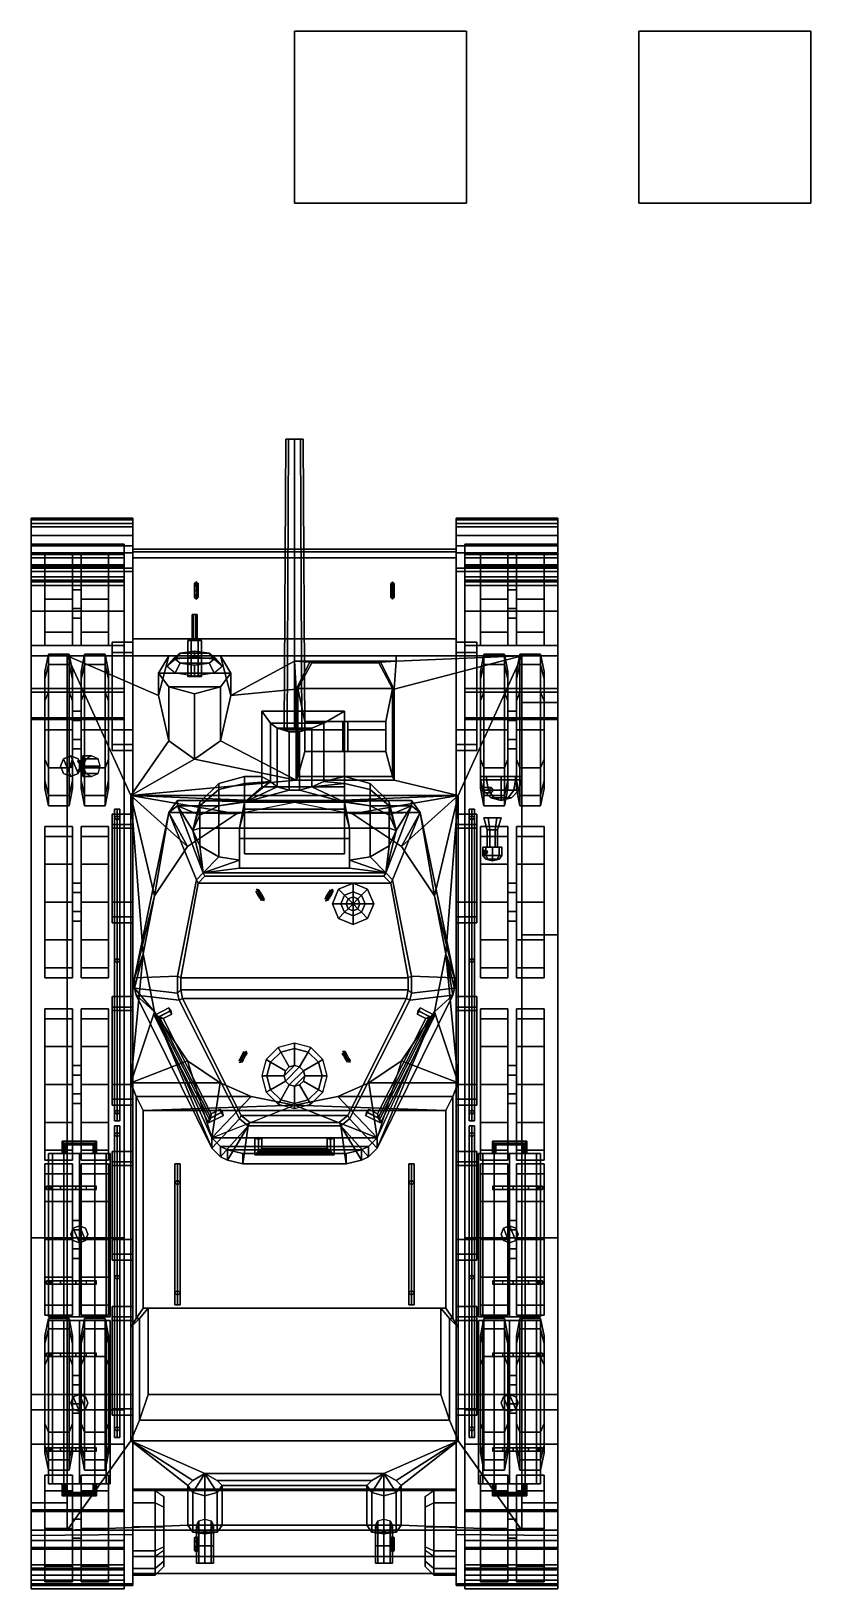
# Model space of a CAD drawing. Header units: millimetres. Extents: x -1.53 to 3, y -3.05 to 6.
import ezdxf

# ---------------------------------------------------------------- set-up
doc = ezdxf.new("R2010")
doc.units = ezdxf.units.MM
for name, color, linetype in [('gun', 1, 'Continuous'), ('mantlet', 5, 'Continuous'), ('mg', 1, 'Continuous'), ('mudguards', 6, 'Continuous'), ('tracks', 3, 'Continuous'), ('turret', 2, 'Continuous'), ('wheel', 2, 'Continuous')]:
    doc.layers.add(name, color=color, linetype=linetype)

msp = doc.modelspace()

# ---------------------------------------------------------------- linework, layer by layer
for points in [[(1, 6, 1), (1, 6), (0, 6), (0, 6, 1)], [(1, 6), (1, 5), (0, 5), (0, 6)], [(0, 6), (0, 5), (0, 5, 1), (0, 6, 1)], [(0, 6, 1), (0, 5, 1), (1, 5, 1), (1, 6, 1)], [(1, 5, 1), (1, 5), (1, 6), (1, 6, 1)], [(3, 6), (3, 5), (2, 5), (2, 6)], [(2, 6), (2, 5), (3, 5), (3, 6)], [(0, 5, 1), (0, 5), (1, 5), (1, 5, 1)], [(0.94, 2.9754, 0.7554), (0.94, 2.99, 0.72), (-0.94, 2.99, 0.72), (-0.94, 2.9754, 0.7554)], [(0.94, 2.99, 0.72), (0.94, 2.9754, 0.6846), (-0.94, 2.9754, 0.6846), (-0.94, 2.99, 0.72)], [(-0.94, 2.9754, 0.7554), (-0.94, 2.99, 0.72), (-0.94, 2.99, 0.72), (-0.94, 2.9754, 0.6846)], [(0.94, 2.9754, 0.6846), (0.94, 2.99, 0.72), (0.94, 2.99, 0.72), (0.94, 2.9754, 0.7554)], [(0.94, 2.94, 0.77), (0.94, 2.9754, 0.7554), (-0.94, 2.9754, 0.7554), (-0.94, 2.94, 0.77)], [(0.94, 2.9754, 0.6846), (0.94, 2.94, 0.67), (-0.94, 2.94, 0.67), (-0.94, 2.9754, 0.6846)], [(-0.94, 2.94, 0.77), (-0.94, 2.9754, 0.7554), (-0.94, 2.9754, 0.6846), (-0.94, 2.94, 0.67)], [(-0.94, 2.47, 0.4), (-0.94, -2.47, 0.4), (-0.94, -2.96, 0.89), (-0.94, 2.94, 0.67)], [(0.94, 2.94, 0.67), (0.94, 2.47, 0.4), (-0.94, 2.47, 0.4), (-0.94, 2.94, 0.67)], [(-0.94, 2.94, 0.77), (-0.94, -2.96, 0.89), (-0.94, -2.7338, 1.08), (-0.94, 2.4045, 1.08)], [(0.94, 2.37, 1.1), (0.94, 2.94, 0.77), (-0.94, 2.94, 0.77), (-0.94, 2.37, 1.1)], [(-0.94, -2.96, 0.89), (-0.94, 2.94, 0.77), (-0.94, 2.94, 0.67), (-0.94, -2.96, 0.89)], [(0.94, 2.94, 0.67), (0.94, 2.9754, 0.6846), (0.94, 2.9754, 0.7554), (0.94, 2.94, 0.77)], [(0.94, -2.96, 0.89), (0.94, -2.47, 0.4), (0.94, 2.47, 0.4), (0.94, 2.94, 0.67)], [(0.94, -2.7338, 1.08), (0.94, -2.96, 0.89), (0.94, 2.94, 0.77), (0.94, 2.4045, 1.08)], [(0.94, -2.96, 0.89), (0.94, 2.94, 0.67), (0.94, 2.94, 0.77), (0.94, -2.96, 0.89)], [(-0.57, 2.8, 0.88), (-0.58, 2.79, 0.88), (-0.58, 2.7783, 0.9083), (-0.57, 2.7854, 0.9154)], [(-0.57, 2.7854, 0.8446), (-0.58, 2.7783, 0.8517), (-0.58, 2.79, 0.88), (-0.57, 2.8, 0.88)], [(-0.58, 2.79, 0.88), (-0.57, 2.78, 0.88), (-0.57, 2.7712, 0.9012), (-0.58, 2.7783, 0.9083)], [(-0.58, 2.7783, 0.8517), (-0.57, 2.7712, 0.8588), (-0.57, 2.78, 0.88), (-0.58, 2.79, 0.88)], [(-0.57, 2.7854, 0.9154), (-0.58, 2.7783, 0.9083), (-0.58, 2.75, 0.92), (-0.57, 2.75, 0.93)], [(-0.58, 2.7783, 0.9083), (-0.57, 2.7712, 0.9012), (-0.57, 2.75, 0.91), (-0.58, 2.75, 0.92)], [(-0.57, 2.75, 0.93), (-0.58, 2.75, 0.92), (-0.58, 2.7217, 0.9083), (-0.57, 2.7146, 0.9154)], [(-0.58, 2.75, 0.92), (-0.57, 2.75, 0.91), (-0.57, 2.7288, 0.9012), (-0.58, 2.7217, 0.9083)], [(-0.58, 2.7217, 0.9083), (-0.57, 2.7288, 0.9012), (-0.57, 2.72, 0.88), (-0.58, 2.71, 0.88)], [(-0.57, 2.7146, 0.9154), (-0.58, 2.7217, 0.9083), (-0.58, 2.71, 0.88), (-0.57, 2.7, 0.88)], [(-0.56, 2.79, 0.88), (-0.57, 2.8, 0.88), (-0.57, 2.7854, 0.9154), (-0.56, 2.7783, 0.9083)], [(-0.56, 2.7783, 0.8517), (-0.57, 2.7854, 0.8446), (-0.57, 2.8, 0.88), (-0.56, 2.79, 0.88)], [(-0.57, 2.78, 0.88), (-0.56, 2.79, 0.88), (-0.56, 2.7783, 0.9083), (-0.57, 2.7712, 0.9012)], [(-0.57, 2.7712, 0.8588), (-0.56, 2.7783, 0.8517), (-0.56, 2.79, 0.88), (-0.57, 2.78, 0.88)], [(-0.56, 2.7783, 0.9083), (-0.57, 2.7854, 0.9154), (-0.57, 2.75, 0.93), (-0.56, 2.75, 0.92)], [(-0.57, 2.7712, 0.9012), (-0.56, 2.7783, 0.9083), (-0.56, 2.75, 0.92), (-0.57, 2.75, 0.91)], [(-0.56, 2.75, 0.92), (-0.57, 2.75, 0.93), (-0.57, 2.7146, 0.9154), (-0.56, 2.7217, 0.9083)], [(-0.57, 2.75, 0.91), (-0.56, 2.75, 0.92), (-0.56, 2.7217, 0.9083), (-0.57, 2.7288, 0.9012)], [(-0.57, 2.7288, 0.9012), (-0.56, 2.7217, 0.9083), (-0.56, 2.71, 0.88), (-0.57, 2.72, 0.88)], [(-0.56, 2.7217, 0.9083), (-0.57, 2.7146, 0.9154), (-0.57, 2.7, 0.88), (-0.56, 2.71, 0.88)], [(0.57, 2.7854, 0.8446), (0.56, 2.7783, 0.8517), (0.56, 2.79, 0.88), (0.57, 2.8, 0.88)], [(0.57, 2.8, 0.88), (0.56, 2.79, 0.88), (0.56, 2.7783, 0.9083), (0.57, 2.7854, 0.9154)], [(0.56, 2.7783, 0.8517), (0.57, 2.7712, 0.8588), (0.57, 2.78, 0.88), (0.56, 2.79, 0.88)], [(0.56, 2.79, 0.88), (0.57, 2.78, 0.88), (0.57, 2.7712, 0.9012), (0.56, 2.7783, 0.9083)], [(0.57, 2.7854, 0.9154), (0.56, 2.7783, 0.9083), (0.56, 2.75, 0.92), (0.57, 2.75, 0.93)], [(0.56, 2.7783, 0.9083), (0.57, 2.7712, 0.9012), (0.57, 2.75, 0.91), (0.56, 2.75, 0.92)], [(0.56, 2.75, 0.92), (0.57, 2.75, 0.91), (0.57, 2.7288, 0.9012), (0.56, 2.7217, 0.9083)], [(0.57, 2.75, 0.93), (0.56, 2.75, 0.92), (0.56, 2.7217, 0.9083), (0.57, 2.7146, 0.9154)], [(0.56, 2.7217, 0.9083), (0.57, 2.7288, 0.9012), (0.57, 2.72, 0.88), (0.56, 2.71, 0.88)], [(0.57, 2.7146, 0.9154), (0.56, 2.7217, 0.9083), (0.56, 2.71, 0.88), (0.57, 2.7, 0.88)], [(0.58, 2.7783, 0.8517), (0.57, 2.7854, 0.8446), (0.57, 2.8, 0.88), (0.58, 2.79, 0.88)], [(0.58, 2.79, 0.88), (0.57, 2.8, 0.88), (0.57, 2.7854, 0.9154), (0.58, 2.7783, 0.9083)], [(0.57, 2.7712, 0.8588), (0.58, 2.7783, 0.8517), (0.58, 2.79, 0.88), (0.57, 2.78, 0.88)], [(0.57, 2.78, 0.88), (0.58, 2.79, 0.88), (0.58, 2.7783, 0.9083), (0.57, 2.7712, 0.9012)], [(0.58, 2.7783, 0.9083), (0.57, 2.7854, 0.9154), (0.57, 2.75, 0.93), (0.58, 2.75, 0.92)], [(0.57, 2.7712, 0.9012), (0.58, 2.7783, 0.9083), (0.58, 2.75, 0.92), (0.57, 2.75, 0.91)], [(0.57, 2.75, 0.91), (0.58, 2.75, 0.92), (0.58, 2.7217, 0.9083), (0.57, 2.7288, 0.9012)], [(0.58, 2.75, 0.92), (0.57, 2.75, 0.93), (0.57, 2.7146, 0.9154), (0.58, 2.7217, 0.9083)], [(0.57, 2.7288, 0.9012), (0.58, 2.7217, 0.9083), (0.58, 2.71, 0.88), (0.57, 2.72, 0.88)], [(0.58, 2.7217, 0.9083), (0.57, 2.7146, 0.9154), (0.57, 2.7, 0.88), (0.58, 2.71, 0.88)], [(-0.94, 2.4506, 0.555), (-0.94, 2.4506, 0.485), (-1.06, 2.4506, 0.485), (-1.06, 2.4506, 0.555)], [(-0.94, 2.4506, 0.485), (-0.94, 2.39, 0.45), (-1.06, 2.39, 0.45), (-1.06, 2.4506, 0.485)], [(-0.94, 2.39, 0.59), (-0.94, 2.4506, 0.555), (-1.06, 2.4506, 0.555), (-1.06, 2.39, 0.59)], [(-1.06, 2.39, 0.45), (-1.06, 2.37, 0.45), (-1.06, 2.39, 0.59), (-1.06, 2.4506, 0.555)], [(-1.06, 2.4506, 0.485), (-1.06, 2.39, 0.45), (-1.06, 2.4506, 0.555), (-1.06, 2.4506, 0.485)], [(0.94, 2.47, 0.4), (0.94, -2.47, 0.4), (-0.94, -2.47, 0.4), (-0.94, 2.47, 0.4)], [(1.06, 2.39, 0.59), (1.06, 2.4506, 0.555), (0.94, 2.4506, 0.555), (0.94, 2.39, 0.59)], [(1.06, 2.4506, 0.555), (1.06, 2.4506, 0.485), (0.94, 2.4506, 0.485), (0.94, 2.4506, 0.555)], [(1.06, 2.4506, 0.485), (1.06, 2.39, 0.45), (0.94, 2.39, 0.45), (0.94, 2.4506, 0.485)], [(1.06, 2.4506, 0.555), (1.06, 2.39, 0.59), (1.06, 2.37, 0.45), (1.06, 2.39, 0.45)], [(1.06, 2.4506, 0.485), (1.06, 2.4506, 0.555), (1.06, 2.39, 0.45), (1.06, 2.4506, 0.485)], [(-1.32, 2.37, 1.1), (-1.32, -2.71, 1.1), (-0.95, -2.19, 1.56), (-0.95, 1.56, 1.56)], [(-0.73, 1.877, 1.38), (-0.79, 2.1411, 1.23), (-1.32, 2.37, 1.1), (-0.95, 1.56, 1.56)], [(-0.79, 2.1411, 1.23), (-0.73, 2.37, 1.1), (-0.73, 2.37, 1.1), (-1.32, 2.37, 1.1)], [(-1.06, 2.39, 0.59), (-1.06, 1.94, 0.59), (-0.94, 1.94, 0.59), (-0.94, 2.39, 0.59)], [(-1.06, 2.37, 0.45), (-1.06, 1.94, 0.35), (-1.06, 1.94, 0.59), (-1.06, 2.39, 0.59)], [(-0.94, 2.39, 0.45), (-0.94, 2.37, 0.45), (-1.06, 2.37, 0.45), (-1.06, 2.39, 0.45)], [(-0.94, 2.37, 0.45), (-0.94, 1.94, 0.35), (-1.06, 1.94, 0.35), (-1.06, 2.37, 0.45)], [(-0.79, 2.27, 1.23), (-0.73, 2.37, 1.1), (-0.73, 2.37, 1.1), (-0.79, 2.1411, 1.23)], [(-0.37, 2.27, 1.23), (-0.43, 2.37, 1.1), (-0.73, 2.37, 1.1), (-0.79, 2.27, 1.23)], [(-0.43, 2.37, 1.1), (-0.37, 2.27, 1.23), (-0.37, 2.1411, 1.23), (-0.43, 2.37, 1.1)], [(-0.43, 2.37, 1.1), (-0.37, 2.1411, 1.23), (0, 2.34, 1.117), (0, 2.37, 1.1)], [(0, 2.37, 1.1), (0, 2.34, 1.117), (0, 2.34, 1.15), (0, 2.37, 1.13)], [(0, 2.37, 1.13), (0, 2.34, 1.15), (0.59, 2.34, 1.15), (0.59, 2.37, 1.13)], [(0.59, 2.37, 1.13), (0.59, 2.37, 1.1), (0, 2.37, 1.1), (0, 2.37, 1.13)], [(0.58, 2.1763, 1.21), (0.58, 1.648, 1.51), (0.95, 1.56, 1.56), (1.32, 2.37, 1.1)], [(0.59, 2.34, 1.117), (0.58, 2.1763, 1.21), (1.32, 2.37, 1.1)], [(0.59, 2.34, 1.15), (0.59, 2.34, 1.117), (0.59, 2.37, 1.1), (0.59, 2.37, 1.13)], [(0.59, 2.37, 1.1), (0.59, 2.34, 1.117), (1.32, 2.37, 1.1)], [(0.94, 2.39, 0.59), (0.94, 1.94, 0.59), (1.06, 1.94, 0.59), (1.06, 2.39, 0.59)], [(1.06, 2.39, 0.45), (1.06, 2.37, 0.45), (0.94, 2.37, 0.45), (0.94, 2.39, 0.45)], [(1.06, 2.37, 0.45), (1.06, 1.94, 0.35), (0.94, 1.94, 0.35), (0.94, 2.37, 0.45)], [(0.95, -2.19, 1.56), (1.32, -2.71, 1.1), (1.32, 2.37, 1.1), (0.95, 1.56, 1.56)], [(1.06, 1.94, 0.59), (1.06, 1.94, 0.35), (1.06, 2.37, 0.45), (1.06, 2.39, 0.59)], [(-0.73, 2.19, 1.38), (-0.79, 2.27, 1.23), (-0.79, 2.1411, 1.23), (-0.73, 1.877, 1.38)], [(-0.43, 2.19, 1.38), (-0.37, 2.27, 1.23), (-0.79, 2.27, 1.23), (-0.73, 2.19, 1.38)], [(-0.37, 2.27, 1.23), (-0.43, 2.19, 1.38), (-0.43, 1.877, 1.38), (-0.37, 2.1411, 1.23)], [(-0.37, 2.1411, 1.23), (-0.37, 2.1411, 1.23), (0.01, 2.1763, 1.21), (0, 2.34, 1.117)], [(0, 2.34, 1.15), (0, 2.34, 1.117), (0.59, 2.34, 1.117), (0.59, 2.34, 1.15)], [(0, 2.34, 1.117), (0.09, 2.3348, 1.12), (0.5, 2.3348, 1.12), (0.59, 2.34, 1.117)], [(0, 2.34, 1.117), (0.01, 2.1763, 1.21), (0.09, 2.3348, 1.12)], [(0.1, 2.33, 1.14), (0.09, 2.3348, 1.12), (0.01, 2.1763, 1.21), (0.02, 2.18, 1.23)], [(0.57, 2.18, 1.23), (0.49, 2.33, 1.14), (0.1, 2.33, 1.14), (0.02, 2.18, 1.23)], [(0.49, 2.33, 1.14), (0.5, 2.3348, 1.12), (0.09, 2.3348, 1.12), (0.1, 2.33, 1.14)], [(0.58, 2.1763, 1.21), (0.5, 2.3348, 1.12), (0.49, 2.33, 1.14), (0.57, 2.18, 1.23)], [(0.5, 2.3348, 1.12), (0.58, 2.1763, 1.21), (0.59, 2.34, 1.117)], [(-0.58, 2.15, 1.44), (-0.73, 2.19, 1.38), (-0.73, 1.877, 1.38), (-0.58, 1.7713, 1.44)], [(-0.58, 2.15, 1.44), (-0.43, 2.19, 1.38), (-0.73, 2.19, 1.38), (-0.58, 2.15, 1.44)], [(-0.43, 2.19, 1.38), (-0.58, 2.15, 1.44), (-0.58, 1.7713, 1.44), (-0.43, 1.877, 1.38)], [(-0.37, 2.1411, 1.23), (-0.43, 1.877, 1.38), (0.01, 1.648, 1.51), (0.01, 2.1763, 1.21)], [(0.02, 2.18, 1.23), (0.01, 2.1763, 1.21), (0.01, 1.648, 1.51), (0.02, 1.67, 1.51)], [(0.57, 1.67, 1.51), (0.57, 2.18, 1.23), (0.02, 2.18, 1.23), (0.02, 1.67, 1.51)], [(0.02, 2.18, 1.23), (0.02, 1.67, 1.51), (0.06, 1.8157, 1.43), (0.06, 1.99, 1.3343)], [(0.02, 2.18, 1.23), (0.06, 1.99, 1.3343), (0.53, 1.99, 1.3343), (0.57, 2.18, 1.23)], [(0.53, 1.99, 1.3343), (0.53, 1.8157, 1.43), (0.57, 1.67, 1.51), (0.57, 2.18, 1.23)], [(0.58, 1.648, 1.51), (0.58, 2.1763, 1.21), (0.57, 2.18, 1.23), (0.57, 1.67, 1.51)], [(-0.94, 1.8551, 0.3851), (-0.94, 1.94, 0.35), (-0.94, 2.155, 0.4), (-0.94, 1.849, 0.4)], [(0.94, 2.155, 0.4), (0.94, 1.94, 0.35), (0.94, 1.8551, 0.3851), (0.94, 1.849, 0.4)], [(1.32, 2.1, 1.1), (1.32, 0.75, 1.1), (1.32, 0.75, 1.27), (1.32, 2.1, 1.27)], [(1.53, 2.1, 1.27), (1.53, 2.1, 1.1), (1.32, 2.1, 1.1), (1.32, 2.1, 1.27)], [(1.32, 2.1, 1.27), (1.32, 0.75, 1.27), (1.53, 0.75, 1.27), (1.53, 2.1, 1.27)], [(1.53, 0.75, 1.27), (1.53, 0.75, 1.1), (1.53, 2.1, 1.1), (1.53, 2.1, 1.27)], [(-0.94, 1.94, 0.35), (-0.94, 1.8551, 0.3851), (-1.06, 1.8551, 0.3851), (-1.06, 1.94, 0.35)], [(-0.94, 1.8551, 0.5549), (-0.94, 1.94, 0.59), (-1.06, 1.94, 0.59), (-1.06, 1.8551, 0.5549)], [(-1.06, 1.8551, 0.5549), (-1.06, 1.94, 0.59), (-1.06, 1.94, 0.35), (-1.06, 1.8551, 0.3851)], [(0.06, 1.99, 1.4), (0.06, 1.99, 1.3343), (0.06, 1.8157, 1.43), (0.06, 1.94, 1.43)], [(0.28, 1.94, 1.43), (0.28, 1.99, 1.4), (0.06, 1.99, 1.4), (0.06, 1.94, 1.43)], [(0.28, 1.99, 1.4), (0.28, 1.99, 1.3343), (0.06, 1.99, 1.3343), (0.06, 1.99, 1.4)], [(0.06, 1.94, 1.43), (0.06, 1.8157, 1.43), (0.28, 1.8157, 1.43), (0.28, 1.94, 1.43)], [(0.28, 1.8157, 1.43), (0.28, 1.99, 1.3343), (0.28, 1.99, 1.4), (0.28, 1.94, 1.43)], [(0.28, 1.99, 1.3343), (0.28, 1.8157, 1.43), (0.31, 1.8157, 1.43), (0.31, 1.99, 1.3343)], [(0.53, 1.94, 1.43), (0.53, 1.99, 1.4), (0.31, 1.99, 1.4), (0.31, 1.94, 1.43)], [(0.31, 1.99, 1.4), (0.31, 1.99, 1.3343), (0.31, 1.8157, 1.43), (0.31, 1.94, 1.43)], [(0.53, 1.99, 1.4), (0.53, 1.99, 1.3343), (0.31, 1.99, 1.3343), (0.31, 1.99, 1.4)], [(0.31, 1.94, 1.43), (0.31, 1.8157, 1.43), (0.53, 1.8157, 1.43), (0.53, 1.94, 1.43)], [(0.53, 1.8157, 1.43), (0.53, 1.99, 1.3343), (0.53, 1.99, 1.4), (0.53, 1.94, 1.43)], [(1.06, 1.8551, 0.5549), (1.06, 1.94, 0.59), (0.94, 1.94, 0.59), (0.94, 1.8551, 0.5549)], [(1.06, 1.94, 0.35), (1.06, 1.8551, 0.3851), (0.94, 1.8551, 0.3851), (0.94, 1.94, 0.35)], [(1.06, 1.8551, 0.3851), (1.06, 1.94, 0.35), (1.06, 1.94, 0.59), (1.06, 1.8551, 0.5549)], [(-0.94, 1.82, 0.47), (-0.94, 1.8551, 0.5549), (-1.06, 1.8551, 0.5549), (-1.06, 1.82, 0.47)], [(-0.94, 1.8551, 0.3851), (-0.94, 1.82, 0.47), (-1.06, 1.82, 0.47), (-1.06, 1.8551, 0.3851)], [(-1.06, 1.82, 0.47), (-1.06, 1.8551, 0.5549), (-1.06, 1.8551, 0.3851), (-1.06, 1.82, 0.47)], [(-0.58, 1.7713, 1.44), (-0.73, 1.877, 1.38), (-0.95, 1.56, 1.56)], [(0.01, 1.648, 1.51), (-0.43, 1.877, 1.38), (-0.58, 1.7713, 1.44)], [(0.06, 1.8157, 1.43), (0.02, 1.67, 1.51), (0.57, 1.67, 1.51), (0.53, 1.8157, 1.43)], [(1.06, 1.82, 0.47), (1.06, 1.8551, 0.5549), (0.94, 1.8551, 0.5549), (0.94, 1.82, 0.47)], [(1.06, 1.8551, 0.3851), (1.06, 1.82, 0.47), (0.94, 1.82, 0.47), (0.94, 1.8551, 0.3851)], [(1.06, 1.82, 0.47), (1.06, 1.8551, 0.3851), (1.06, 1.8551, 0.5549), (1.06, 1.82, 0.47)], [(-1.3424, 1.7724, 1.21), (-1.36, 1.73, 1.21), (-1.36, 1.73, 1.36), (-1.3424, 1.7724, 1.36)], [(-1.3, 1.67, 1.36), (-1.3424, 1.7724, 1.36), (-1.36, 1.73, 1.36), (-1.3424, 1.6876, 1.36)], [(-1.3424, 1.6876, 1.21), (-1.36, 1.73, 1.21), (-1.3424, 1.7724, 1.21), (-1.3, 1.67, 1.21)], [(-1.36, 1.73, 1.21), (-1.3424, 1.6876, 1.21), (-1.3424, 1.6876, 1.36), (-1.36, 1.73, 1.36)], [(-1.3, 1.79, 1.21), (-1.3424, 1.7724, 1.21), (-1.3424, 1.7724, 1.36), (-1.3, 1.79, 1.36)], [(-1.2576, 1.6876, 1.36), (-1.3, 1.79, 1.36), (-1.3424, 1.7724, 1.36), (-1.3, 1.67, 1.36)], [(-1.3, 1.67, 1.21), (-1.3424, 1.7724, 1.21), (-1.3, 1.79, 1.21), (-1.2576, 1.6876, 1.21)], [(-1.3, 1.74, 1.36), (-1.31, 1.73, 1.36), (-1.3, 1.73, 3.86)], [(-1.31, 1.73, 1.36), (-1.3, 1.72, 1.36), (-1.3, 1.73, 3.86)], [(-1.2576, 1.7724, 1.21), (-1.3, 1.79, 1.21), (-1.3, 1.79, 1.36), (-1.2576, 1.7724, 1.36)], [(-1.24, 1.73, 1.36), (-1.2576, 1.7724, 1.36), (-1.3, 1.79, 1.36), (-1.2576, 1.6876, 1.36)], [(-1.2576, 1.6876, 1.21), (-1.3, 1.79, 1.21), (-1.2576, 1.7724, 1.21), (-1.24, 1.73, 1.21)], [(-1.29, 1.73, 1.36), (-1.3, 1.74, 1.36), (-1.3, 1.73, 3.86)], [(-1.3, 1.72, 1.36), (-1.29, 1.73, 1.36), (-1.3, 1.73, 3.86)], [(-1.23, 1.745, 1.296), (-1.23, 1.76, 1.27), (-1.26, 1.76, 1.27), (-1.25, 1.745, 1.296)], [(-1.23, 1.76, 1.27), (-1.23, 1.745, 1.244), (-1.25, 1.745, 1.244), (-1.26, 1.76, 1.27)], [(-1.24, 1.73, 1.21), (-1.2576, 1.7724, 1.21), (-1.2576, 1.7724, 1.36), (-1.24, 1.73, 1.36)], [(-1.2576, 1.6876, 1.21), (-1.24, 1.73, 1.21), (-1.24, 1.73, 1.36), (-1.2576, 1.6876, 1.36)], [(-1.23, 1.715, 1.296), (-1.23, 1.745, 1.296), (-1.25, 1.745, 1.296), (-1.25, 1.715, 1.296)], [(-1.23, 1.745, 1.244), (-1.23, 1.715, 1.244), (-1.25, 1.715, 1.244), (-1.25, 1.745, 1.244)], [(-1.18, 1.79, 1.27), (-1.21, 1.7724, 1.2276), (-1.23, 1.7724, 1.2276), (-1.23, 1.79, 1.27)], [(-1.14, 1.7724, 1.3124), (-1.18, 1.79, 1.27), (-1.23, 1.79, 1.27), (-1.23, 1.7724, 1.3124)], [(-1.23, 1.73, 1.33), (-1.23, 1.7724, 1.3124), (-1.23, 1.79, 1.27), (-1.23, 1.6876, 1.3124)], [(-1.23, 1.6876, 1.3124), (-1.23, 1.79, 1.27), (-1.23, 1.7724, 1.2276), (-1.23, 1.67, 1.27)], [(-1.21, 1.7724, 1.2276), (-1.23, 1.73, 1.21), (-1.23, 1.73, 1.21), (-1.23, 1.7724, 1.2276)], [(-1.13, 1.73, 1.33), (-1.14, 1.7724, 1.3124), (-1.23, 1.7724, 1.3124), (-1.23, 1.73, 1.33)], [(-1.23, 1.67, 1.27), (-1.23, 1.7724, 1.2276), (-1.23, 1.73, 1.21), (-1.23, 1.6876, 1.2276)], [(-1.14, 1.6876, 1.3124), (-1.13, 1.73, 1.33), (-1.23, 1.73, 1.33), (-1.23, 1.6876, 1.3124)], [(-1.23, 1.73, 1.21), (-1.21, 1.6876, 1.2276), (-1.23, 1.6876, 1.2276), (-1.23, 1.73, 1.21)], [(0.01, 1.648, 1.51), (-0.58, 1.7713, 1.44), (-0.95, 1.56, 1.56)], [(-1.3424, 1.6876, 1.21), (-1.3, 1.67, 1.21), (-1.3, 1.67, 1.36), (-1.3424, 1.6876, 1.36)], [(-1.3, 1.67, 1.21), (-1.2576, 1.6876, 1.21), (-1.2576, 1.6876, 1.36), (-1.3, 1.67, 1.36)], [(-1.23, 1.7, 1.27), (-1.23, 1.715, 1.296), (-1.25, 1.715, 1.296), (-1.26, 1.7, 1.27)], [(-1.23, 1.715, 1.244), (-1.23, 1.7, 1.27), (-1.26, 1.7, 1.27), (-1.25, 1.715, 1.244)], [(-1.18, 1.67, 1.27), (-1.14, 1.6876, 1.3124), (-1.23, 1.6876, 1.3124), (-1.23, 1.67, 1.27)], [(-1.21, 1.6876, 1.2276), (-1.18, 1.67, 1.27), (-1.23, 1.67, 1.27), (-1.23, 1.6876, 1.2276)], [(0.01, 1.648, 1.51), (-0.95, 1.56, 1.56), (0.95, 1.56, 1.56), (0.58, 1.648, 1.51)], [(0.02, 1.67, 1.51), (0.01, 1.648, 1.51), (0.58, 1.648, 1.51), (0.57, 1.67, 1.51)], [(1.1151, 1.67, 1.5549), (1.08, 1.67, 1.47), (1.08, 1.65, 1.47), (1.1151, 1.65, 1.5549)], [(1.08, 1.67, 1.47), (1.1151, 1.67, 1.3851), (1.1151, 1.65, 1.3851), (1.08, 1.65, 1.47)], [(1.2849, 1.67, 1.5549), (1.08, 1.67, 1.47), (1.1151, 1.67, 1.5549), (1.2, 1.67, 1.59)], [(1.32, 1.67, 1.47), (1.1151, 1.67, 1.3851), (1.08, 1.67, 1.47), (1.2849, 1.67, 1.5549)], [(1.0961, 1.59, 1.47), (1.08, 1.65, 1.47), (1.1151, 1.65, 1.3851), (1.1265, 1.59, 1.3965)], [(1.1265, 1.59, 1.5435), (1.1151, 1.65, 1.5549), (1.08, 1.65, 1.47), (1.0961, 1.59, 1.47)], [(1.2, 1.67, 1.59), (1.1151, 1.67, 1.5549), (1.1151, 1.65, 1.5549), (1.2, 1.65, 1.59)], [(1.1151, 1.67, 1.3851), (1.2, 1.67, 1.35), (1.2, 1.65, 1.35), (1.1151, 1.65, 1.3851)], [(1.2849, 1.67, 1.3851), (1.2, 1.67, 1.35), (1.1151, 1.67, 1.3851), (1.32, 1.67, 1.47)], [(1.1265, 1.59, 1.3965), (1.1151, 1.65, 1.3851), (1.2, 1.65, 1.35), (1.2, 1.59, 1.3661)], [(1.2, 1.59, 1.5739), (1.2, 1.65, 1.59), (1.1151, 1.65, 1.5549), (1.1265, 1.59, 1.5435)], [(1.2849, 1.67, 1.5549), (1.2, 1.67, 1.59), (1.2, 1.65, 1.59), (1.2849, 1.65, 1.5549)], [(1.2, 1.67, 1.35), (1.2849, 1.67, 1.3851), (1.2849, 1.65, 1.3851), (1.2, 1.65, 1.35)], [(1.2, 1.59, 1.3661), (1.2, 1.65, 1.35), (1.2849, 1.65, 1.3851), (1.2735, 1.59, 1.3965)], [(1.2735, 1.59, 1.5435), (1.2849, 1.65, 1.5549), (1.2, 1.65, 1.59), (1.2, 1.59, 1.5739)], [(1.2735, 1.59, 1.3965), (1.2849, 1.65, 1.3851), (1.32, 1.65, 1.47), (1.3039, 1.59, 1.47)], [(1.3039, 1.59, 1.47), (1.32, 1.65, 1.47), (1.2849, 1.65, 1.5549), (1.2735, 1.59, 1.5435)], [(1.32, 1.67, 1.47), (1.2849, 1.67, 1.5549), (1.2849, 1.65, 1.5549), (1.32, 1.65, 1.47)], [(1.2849, 1.67, 1.3851), (1.32, 1.67, 1.47), (1.32, 1.65, 1.47), (1.2849, 1.65, 1.3851)], [(-0.95, 1.56, 1.56), (0, 1.52, 1.56), (0, 1.52, 1.56), (0.95, 1.56, 1.56)], [(-0.95, 1.56, 1.56), (-0.3368, 1.453, 1.56), (-0.3368, 1.453, 1.56), (0, 1.52, 1.56)], [(-0.95, 1.56, 1.56), (-0.6223, 1.2623, 1.56), (-0.6223, 1.2623, 1.56), (-0.3368, 1.453, 1.56)], [(-0.95, 1.56, 1.56), (-0.813, 0.9768, 1.56), (-0.813, 0.9768, 1.56), (-0.6223, 1.2623, 1.56)], [(-0.95, 1.56, 1.56), (-0.88, 0.64, 1.56), (-0.88, 0.64, 1.56), (-0.813, 0.9768, 1.56)], [(-0.95, 1.56, 1.56), (-0.95, -0.11, 1.56), (-0.95, -0.11, 1.56), (-0.88, 0.64, 1.56)], [(0.95, 1.56, 1.56), (0, 1.52, 1.56), (0, 1.52, 1.56), (0.3368, 1.453, 1.56)], [(0.95, 1.56, 1.56), (0.3368, 1.453, 1.56), (0.3368, 1.453, 1.56), (0.6223, 1.2623, 1.56)], [(0.95, 1.56, 1.56), (0.6223, 1.2623, 1.56), (0.6223, 1.2623, 1.56), (0.813, 0.9768, 1.56)], [(0.95, 1.56, 1.56), (0.813, 0.9768, 1.56), (0.813, 0.9768, 1.56), (0.88, 0.64, 1.56)], [(0.95, 1.56, 1.56), (0.88, 0.64, 1.56), (0.88, 0.64, 1.56), (0.95, -0.11, 1.56)], [(1.1328, 1.59, 1.424), (1.1434, 1.605, 1.4134), (1.101, 1.605, 1.371), (1.0904, 1.59, 1.3816)], [(1.1434, 1.575, 1.4134), (1.1328, 1.59, 1.424), (1.0904, 1.59, 1.3816), (1.101, 1.575, 1.371)], [(1.14, 1.5461, 1.47), (1.0961, 1.59, 1.47), (1.1265, 1.59, 1.3965), (1.1576, 1.5461, 1.4276)], [(1.1576, 1.5461, 1.5124), (1.1265, 1.59, 1.5435), (1.0961, 1.59, 1.47), (1.14, 1.5461, 1.47)], [(1.1434, 1.605, 1.4134), (1.154, 1.59, 1.4028), (1.1045, 1.59, 1.3533), (1.101, 1.605, 1.371)], [(1.154, 1.59, 1.4028), (1.1434, 1.575, 1.4134), (1.101, 1.575, 1.371), (1.1045, 1.59, 1.3533)], [(1.1576, 1.5461, 1.4276), (1.1265, 1.59, 1.3965), (1.2, 1.59, 1.3661), (1.2, 1.5461, 1.41)], [(1.2, 1.5461, 1.53), (1.2, 1.59, 1.5739), (1.1265, 1.59, 1.5435), (1.1576, 1.5461, 1.5124)], [(1.2, 1.53, 1.47), (1.14, 1.5461, 1.47), (1.1576, 1.5461, 1.4276), (1.2, 1.53, 1.47)], [(1.2, 1.53, 1.47), (1.1576, 1.5461, 1.5124), (1.14, 1.5461, 1.47), (1.2, 1.53, 1.47)], [(1.2, 1.53, 1.47), (1.1576, 1.5461, 1.4276), (1.2, 1.5461, 1.41), (1.2, 1.53, 1.47)], [(1.2, 1.53, 1.47), (1.2, 1.5461, 1.53), (1.1576, 1.5461, 1.5124), (1.2, 1.53, 1.47)], [(1.2, 1.5461, 1.41), (1.2, 1.59, 1.3661), (1.2735, 1.59, 1.3965), (1.2424, 1.5461, 1.4276)], [(1.2424, 1.5461, 1.5124), (1.2735, 1.59, 1.5435), (1.2, 1.59, 1.5739), (1.2, 1.5461, 1.53)], [(1.2, 1.53, 1.47), (1.2, 1.5461, 1.41), (1.2424, 1.5461, 1.4276), (1.2, 1.53, 1.47)], [(1.2, 1.53, 1.47), (1.2424, 1.5461, 1.4276), (1.26, 1.5461, 1.47), (1.2, 1.53, 1.47)], [(1.2, 1.53, 1.47), (1.26, 1.5461, 1.47), (1.2424, 1.5461, 1.5124), (1.2, 1.53, 1.47)], [(1.2, 1.53, 1.47), (1.2424, 1.5461, 1.5124), (1.2, 1.5461, 1.53), (1.2, 1.53, 1.47)], [(1.2424, 1.5461, 1.4276), (1.2735, 1.59, 1.3965), (1.3039, 1.59, 1.47), (1.26, 1.5461, 1.47)], [(1.26, 1.5461, 1.47), (1.3039, 1.59, 1.47), (1.2735, 1.59, 1.5435), (1.2424, 1.5461, 1.5124)], [(-1.06, 1.4506, 0.485), (-1.06, 1.39, 0.45), (-1.06, 1.4506, 0.555), (-1.06, 1.4506, 0.485)], [(-1.06, 1.39, 0.45), (-1.06, 1.37, 0.45), (-1.06, 1.39, 0.59), (-1.06, 1.4506, 0.555)], [(-0.94, 1.4506, 0.555), (-0.94, 1.4506, 0.485), (-1.06, 1.4506, 0.485), (-1.06, 1.4506, 0.555)], [(-0.94, 1.4506, 0.485), (-0.94, 1.39, 0.45), (-1.06, 1.39, 0.45), (-1.06, 1.4506, 0.485)], [(-0.94, 1.39, 0.59), (-0.94, 1.4506, 0.555), (-1.06, 1.4506, 0.555), (-1.06, 1.39, 0.59)], [(-1.015, 1.48, 1.54), (-1.03, 1.48, 1.525), (-1.045, 1.48, 1.54), (-1.03, 1.48, 1.555)], [(-1.045, 1.48, 1.54), (-1.03, 1.48, 1.525), (-1.03, -0.33, 1.525), (-1.045, -0.33, 1.54)], [(-1.03, 1.48, 1.555), (-1.045, 1.48, 1.54), (-1.045, -0.33, 1.54), (-1.03, -0.33, 1.555)], [(-1.03, 1.48, 1.525), (-1.015, 1.48, 1.54), (-1.015, -0.33, 1.54), (-1.03, -0.33, 1.525)], [(-1.015, 1.48, 1.54), (-1.03, 1.48, 1.555), (-1.03, -0.33, 1.555), (-1.015, -0.33, 1.54)], [(1.06, 1.4506, 0.555), (1.06, 1.4506, 0.485), (0.94, 1.4506, 0.485), (0.94, 1.4506, 0.555)], [(1.06, 1.4506, 0.485), (1.06, 1.39, 0.45), (0.94, 1.39, 0.45), (0.94, 1.4506, 0.485)], [(1.06, 1.39, 0.59), (1.06, 1.4506, 0.555), (0.94, 1.4506, 0.555), (0.94, 1.39, 0.59)], [(1.03, 1.48, 1.555), (1.015, 1.48, 1.54), (1.015, -0.33, 1.54), (1.03, -0.33, 1.555)], [(1.015, 1.48, 1.54), (1.03, 1.48, 1.525), (1.03, -0.33, 1.525), (1.015, -0.33, 1.54)], [(1.045, 1.48, 1.54), (1.03, 1.48, 1.525), (1.015, 1.48, 1.54), (1.03, 1.48, 1.555)], [(1.045, 1.48, 1.54), (1.03, 1.48, 1.555), (1.03, -0.33, 1.555), (1.045, -0.33, 1.54)], [(1.03, 1.48, 1.525), (1.045, 1.48, 1.54), (1.045, -0.33, 1.54), (1.03, -0.33, 1.525)], [(1.06, 1.4506, 0.485), (1.06, 1.4506, 0.555), (1.06, 1.39, 0.45), (1.06, 1.4506, 0.485)], [(1.06, 1.4506, 0.555), (1.06, 1.39, 0.59), (1.06, 1.37, 0.45), (1.06, 1.39, 0.45)], [(-1.06, 1.37, 0.45), (-1.06, 0.94, 0.35), (-1.06, 0.94, 0.59), (-1.06, 1.39, 0.59)], [(-0.94, 1.39, 0.45), (-0.94, 1.37, 0.45), (-1.06, 1.37, 0.45), (-1.06, 1.39, 0.45)], [(-1.06, 1.39, 0.59), (-1.06, 0.94, 0.59), (-0.94, 0.94, 0.59), (-0.94, 1.39, 0.59)], [(-0.94, 1.37, 0.45), (-0.94, 0.94, 0.35), (-1.06, 0.94, 0.35), (-1.06, 1.37, 0.45)], [(-1.03, 1.445, 1.46), (-1.045, 1.43, 1.44), (-1.045, 1.43, 1.54), (-1.03, 1.445, 1.525)], [(-1.045, 1.43, 1.44), (-1.03, 1.415, 1.46), (-1.03, 1.415, 1.525), (-1.045, 1.43, 1.54)], [(-1.015, 1.43, 1.47), (-1.03, 1.445, 1.46), (-1.03, 1.445, 1.525), (-1.015, 1.43, 1.54)], [(-1.03, 1.415, 1.46), (-1.015, 1.43, 1.47), (-1.015, 1.43, 1.54), (-1.03, 1.415, 1.525)], [(1.06, 1.39, 0.45), (1.06, 1.37, 0.45), (0.94, 1.37, 0.45), (0.94, 1.39, 0.45)], [(0.94, 1.39, 0.59), (0.94, 0.94, 0.59), (1.06, 0.94, 0.59), (1.06, 1.39, 0.59)], [(1.06, 1.37, 0.45), (1.06, 0.94, 0.35), (0.94, 0.94, 0.35), (0.94, 1.37, 0.45)], [(1.03, 1.445, 1.46), (1.015, 1.43, 1.47), (1.015, 1.43, 1.54), (1.03, 1.445, 1.525)], [(1.015, 1.43, 1.47), (1.03, 1.415, 1.46), (1.03, 1.415, 1.525), (1.015, 1.43, 1.54)], [(1.045, 1.43, 1.44), (1.03, 1.445, 1.46), (1.03, 1.445, 1.525), (1.045, 1.43, 1.54)], [(1.03, 1.415, 1.46), (1.045, 1.43, 1.44), (1.045, 1.43, 1.54), (1.03, 1.415, 1.525)], [(1.06, 0.94, 0.59), (1.06, 0.94, 0.35), (1.06, 1.37, 0.45), (1.06, 1.39, 0.59)], [(1.135, 1.36, 1.394), (1.12, 1.36, 1.42), (1.1, 1.43, 1.42), (1.125, 1.43, 1.3767)], [(1.12, 1.36, 1.42), (1.135, 1.36, 1.446), (1.125, 1.43, 1.4633), (1.1, 1.43, 1.42)], [(1.125, 1.43, 1.4633), (1.175, 1.43, 1.4633), (1.2, 1.43, 1.42), (1.1, 1.43, 1.42)], [(1.1, 1.43, 1.42), (1.2, 1.43, 1.42), (1.175, 1.43, 1.3767), (1.125, 1.43, 1.3767)], [(1.135, 1.36, 1.446), (1.12, 1.36, 1.42), (1.12, 1.26, 1.42), (1.135, 1.26, 1.446)], [(1.12, 1.36, 1.42), (1.135, 1.36, 1.394), (1.135, 1.26, 1.394), (1.12, 1.26, 1.42)], [(1.165, 1.36, 1.394), (1.135, 1.36, 1.394), (1.125, 1.43, 1.3767), (1.175, 1.43, 1.3767)], [(1.135, 1.36, 1.446), (1.165, 1.36, 1.446), (1.175, 1.43, 1.4633), (1.125, 1.43, 1.4633)], [(1.165, 1.36, 1.446), (1.135, 1.36, 1.446), (1.135, 1.26, 1.446), (1.165, 1.26, 1.446)], [(1.135, 1.36, 1.394), (1.165, 1.36, 1.394), (1.165, 1.26, 1.394), (1.135, 1.26, 1.394)], [(1.18, 1.36, 1.42), (1.165, 1.36, 1.394), (1.175, 1.43, 1.3767), (1.2, 1.43, 1.42)], [(1.165, 1.36, 1.446), (1.18, 1.36, 1.42), (1.2, 1.43, 1.42), (1.175, 1.43, 1.4633)], [(1.18, 1.36, 1.42), (1.165, 1.36, 1.446), (1.165, 1.26, 1.446), (1.18, 1.26, 1.42)], [(1.165, 1.36, 1.394), (1.18, 1.36, 1.42), (1.18, 1.26, 1.42), (1.165, 1.26, 1.394)], [(1.1076, 1.23, 1.3917), (1.1146, 1.24, 1.3846), (1.1005, 1.24, 1.3705), (1.0934, 1.23, 1.3776)], [(1.1146, 1.22, 1.3846), (1.1076, 1.23, 1.3917), (1.0934, 1.23, 1.3776), (1.1005, 1.22, 1.3705)], [(1.1111, 1.26, 1.4589), (1.095, 1.26, 1.42), (1.095, 1.21, 1.42), (1.1111, 1.21, 1.4589)], [(1.095, 1.26, 1.42), (1.1111, 1.26, 1.3811), (1.1111, 1.21, 1.3811), (1.095, 1.21, 1.42)], [(1.1889, 1.26, 1.4589), (1.095, 1.26, 1.42), (1.1111, 1.26, 1.4589), (1.15, 1.26, 1.475)], [(1.205, 1.26, 1.42), (1.1111, 1.26, 1.3811), (1.095, 1.26, 1.42), (1.1889, 1.26, 1.4589)], [(1.1111, 1.19, 1.42), (1.095, 1.21, 1.42), (1.1111, 1.21, 1.3811), (1.1225, 1.19, 1.3925)], [(1.1225, 1.19, 1.4475), (1.1111, 1.21, 1.4589), (1.095, 1.21, 1.42), (1.1111, 1.19, 1.42)], [(1.1146, 1.24, 1.3846), (1.1217, 1.23, 1.3776), (1.1076, 1.23, 1.3634), (1.1005, 1.24, 1.3705)], [(1.1217, 1.23, 1.3776), (1.1146, 1.22, 1.3846), (1.1005, 1.22, 1.3705), (1.1076, 1.23, 1.3634)], [(1.15, 1.26, 1.475), (1.1111, 1.26, 1.4589), (1.1111, 1.21, 1.4589), (1.15, 1.21, 1.475)], [(1.1111, 1.26, 1.3811), (1.15, 1.26, 1.365), (1.15, 1.21, 1.365), (1.1111, 1.21, 1.3811)], [(1.1889, 1.26, 1.3811), (1.15, 1.26, 1.365), (1.1111, 1.26, 1.3811), (1.205, 1.26, 1.42)], [(1.1225, 1.19, 1.3925), (1.1111, 1.21, 1.3811), (1.15, 1.21, 1.365), (1.15, 1.19, 1.3811)], [(1.15, 1.19, 1.4589), (1.15, 1.21, 1.475), (1.1111, 1.21, 1.4589), (1.1225, 1.19, 1.4475)], [(1.15, 1.18, 1.42), (1.1111, 1.19, 1.42), (1.1225, 1.19, 1.3925), (1.15, 1.18, 1.42)], [(1.15, 1.18, 1.42), (1.1225, 1.19, 1.4475), (1.1111, 1.19, 1.42), (1.15, 1.18, 1.42)], [(1.15, 1.18, 1.42), (1.1225, 1.19, 1.3925), (1.15, 1.19, 1.3811), (1.15, 1.18, 1.42)], [(1.15, 1.18, 1.42), (1.15, 1.19, 1.4589), (1.1225, 1.19, 1.4475), (1.15, 1.18, 1.42)], [(1.1889, 1.26, 1.4589), (1.15, 1.26, 1.475), (1.15, 1.21, 1.475), (1.1889, 1.21, 1.4589)], [(1.15, 1.26, 1.365), (1.1889, 1.26, 1.3811), (1.1889, 1.21, 1.3811), (1.15, 1.21, 1.365)], [(1.15, 1.19, 1.3811), (1.15, 1.21, 1.365), (1.1889, 1.21, 1.3811), (1.1775, 1.19, 1.3925)], [(1.1775, 1.19, 1.4475), (1.1889, 1.21, 1.4589), (1.15, 1.21, 1.475), (1.15, 1.19, 1.4589)], [(1.15, 1.18, 1.42), (1.15, 1.19, 1.3811), (1.1775, 1.19, 1.3925), (1.15, 1.18, 1.42)], [(1.15, 1.18, 1.42), (1.1775, 1.19, 1.3925), (1.1889, 1.19, 1.42), (1.15, 1.18, 1.42)], [(1.15, 1.18, 1.42), (1.1889, 1.19, 1.42), (1.1775, 1.19, 1.4475), (1.15, 1.18, 1.42)], [(1.15, 1.18, 1.42), (1.1775, 1.19, 1.4475), (1.15, 1.19, 1.4589), (1.15, 1.18, 1.42)], [(1.1775, 1.19, 1.3925), (1.1889, 1.21, 1.3811), (1.205, 1.21, 1.42), (1.1889, 1.19, 1.42)], [(1.1889, 1.19, 1.42), (1.205, 1.21, 1.42), (1.1889, 1.21, 1.4589), (1.1775, 1.19, 1.4475)], [(1.205, 1.26, 1.42), (1.1889, 1.26, 1.4589), (1.1889, 1.21, 1.4589), (1.205, 1.21, 1.42)], [(1.1889, 1.26, 1.3811), (1.205, 1.26, 1.42), (1.205, 1.21, 1.42), (1.1889, 1.21, 1.3811)], [(-0.94, 0.8551, 0.3851), (-0.94, 0.94, 0.35), (-0.94, 1.155, 0.4), (-0.94, 0.849, 0.4)], [(0.94, 1.155, 0.4), (0.94, 0.94, 0.35), (0.94, 0.8551, 0.3851), (0.94, 0.849, 0.4)], [(-1.06, 0.8551, 0.5549), (-1.06, 0.94, 0.59), (-1.06, 0.94, 0.35), (-1.06, 0.8551, 0.3851)], [(-0.94, 0.94, 0.35), (-0.94, 0.8551, 0.3851), (-1.06, 0.8551, 0.3851), (-1.06, 0.94, 0.35)], [(-0.94, 0.8551, 0.5549), (-0.94, 0.94, 0.59), (-1.06, 0.94, 0.59), (-1.06, 0.8551, 0.5549)], [(1.06, 0.94, 0.35), (1.06, 0.8551, 0.3851), (0.94, 0.8551, 0.3851), (0.94, 0.94, 0.35)], [(1.06, 0.8551, 0.5549), (1.06, 0.94, 0.59), (0.94, 0.94, 0.59), (0.94, 0.8551, 0.5549)], [(1.06, 0.8551, 0.3851), (1.06, 0.94, 0.35), (1.06, 0.94, 0.59), (1.06, 0.8551, 0.5549)], [(-1.06, 0.82, 0.47), (-1.06, 0.8551, 0.5549), (-1.06, 0.8551, 0.3851), (-1.06, 0.82, 0.47)], [(-0.94, 0.82, 0.47), (-0.94, 0.8551, 0.5549), (-1.06, 0.8551, 0.5549), (-1.06, 0.82, 0.47)], [(-0.94, 0.8551, 0.3851), (-0.94, 0.82, 0.47), (-1.06, 0.82, 0.47), (-1.06, 0.8551, 0.3851)], [(1.06, 0.82, 0.47), (1.06, 0.8551, 0.5549), (0.94, 0.8551, 0.5549), (0.94, 0.82, 0.47)], [(1.06, 0.8551, 0.3851), (1.06, 0.82, 0.47), (0.94, 0.82, 0.47), (0.94, 0.8551, 0.3851)], [(1.06, 0.82, 0.47), (1.06, 0.8551, 0.3851), (1.06, 0.8551, 0.5549), (1.06, 0.82, 0.47)], [(1.32, 0.75, 1.27), (1.32, 0.75, 1.1), (1.53, 0.75, 1.1), (1.53, 0.75, 1.27)], [(-0.88, 0.64, 1.56), (-0.95, -0.11, 1.56), (-0.95, -0.11, 1.56), (-0.813, 0.3032, 1.56)], [(0.88, 0.64, 1.56), (0.813, 0.3032, 1.56), (0.813, 0.3032, 1.56), (0.95, -0.11, 1.56)], [(-1.03, 0.615, 1.46), (-1.045, 0.6, 1.44), (-1.045, 0.6, 1.54), (-1.03, 0.615, 1.525)], [(-1.045, 0.6, 1.44), (-1.03, 0.585, 1.46), (-1.03, 0.585, 1.525), (-1.045, 0.6, 1.54)], [(-1.015, 0.6, 1.47), (-1.03, 0.615, 1.46), (-1.03, 0.615, 1.525), (-1.015, 0.6, 1.54)], [(-1.03, 0.585, 1.46), (-1.015, 0.6, 1.47), (-1.015, 0.6, 1.54), (-1.03, 0.585, 1.525)], [(1.03, 0.615, 1.46), (1.015, 0.6, 1.47), (1.015, 0.6, 1.54), (1.03, 0.615, 1.525)], [(1.015, 0.6, 1.47), (1.03, 0.585, 1.46), (1.03, 0.585, 1.525), (1.015, 0.6, 1.54)], [(1.045, 0.6, 1.44), (1.03, 0.615, 1.46), (1.03, 0.615, 1.525), (1.045, 0.6, 1.54)], [(1.03, 0.585, 1.46), (1.045, 0.6, 1.44), (1.045, 0.6, 1.54), (1.03, 0.585, 1.525)], [(-0.94, 0.3906, 0.555), (-0.94, 0.3906, 0.485), (-1.06, 0.3906, 0.485), (-1.06, 0.3906, 0.555)], [(-1.06, 0.33, 0.45), (-1.06, 0.31, 0.45), (-1.06, 0.33, 0.59), (-1.06, 0.3906, 0.555)], [(-1.06, 0.3906, 0.485), (-1.06, 0.33, 0.45), (-1.06, 0.3906, 0.555), (-1.06, 0.3906, 0.485)], [(-0.94, 0.3906, 0.485), (-0.94, 0.33, 0.45), (-1.06, 0.33, 0.45), (-1.06, 0.3906, 0.485)], [(-0.94, 0.33, 0.59), (-0.94, 0.3906, 0.555), (-1.06, 0.3906, 0.555), (-1.06, 0.33, 0.59)], [(1.06, 0.3906, 0.555), (1.06, 0.3906, 0.485), (0.94, 0.3906, 0.485), (0.94, 0.3906, 0.555)], [(1.06, 0.3906, 0.485), (1.06, 0.33, 0.45), (0.94, 0.33, 0.45), (0.94, 0.3906, 0.485)], [(1.06, 0.33, 0.59), (1.06, 0.3906, 0.555), (0.94, 0.3906, 0.555), (0.94, 0.33, 0.59)], [(1.06, 0.3906, 0.555), (1.06, 0.33, 0.59), (1.06, 0.31, 0.45), (1.06, 0.33, 0.45)], [(1.06, 0.3906, 0.485), (1.06, 0.3906, 0.555), (1.06, 0.33, 0.45), (1.06, 0.3906, 0.485)], [(-1.06, 0.31, 0.45), (-1.06, -0.12, 0.35), (-1.06, -0.12, 0.59), (-1.06, 0.33, 0.59)], [(-0.94, 0.33, 0.45), (-0.94, 0.31, 0.45), (-1.06, 0.31, 0.45), (-1.06, 0.33, 0.45)], [(-1.06, 0.33, 0.59), (-1.06, -0.12, 0.59), (-0.94, -0.12, 0.59), (-0.94, 0.33, 0.59)], [(-0.94, 0.31, 0.45), (-0.94, -0.12, 0.35), (-1.06, -0.12, 0.35), (-1.06, 0.31, 0.45)], [(-0.813, 0.3032, 1.56), (-0.95, -0.11, 1.56), (-0.95, -0.11, 1.56), (-0.6223, 0.0177, 1.56)], [(0.813, 0.3032, 1.56), (0.6223, 0.0177, 1.56), (0.6223, 0.0177, 1.56), (0.95, -0.11, 1.56)], [(1.06, 0.33, 0.45), (1.06, 0.31, 0.45), (0.94, 0.31, 0.45), (0.94, 0.33, 0.45)], [(0.94, 0.33, 0.59), (0.94, -0.12, 0.59), (1.06, -0.12, 0.59), (1.06, 0.33, 0.59)], [(1.06, 0.31, 0.45), (1.06, -0.12, 0.35), (0.94, -0.12, 0.35), (0.94, 0.31, 0.45)], [(1.06, -0.12, 0.59), (1.06, -0.12, 0.35), (1.06, 0.31, 0.45), (1.06, 0.33, 0.59)], [(-0.94, -0.2049, 0.3851), (-0.94, -0.12, 0.35), (-0.94, 0.095, 0.4), (-0.94, -0.211, 0.4)], [(0.94, 0.095, 0.4), (0.94, -0.12, 0.35), (0.94, -0.2049, 0.3851), (0.94, -0.211, 0.4)], [(-0.6223, 0.0177, 1.56), (-0.95, -0.11, 1.56), (-0.95, -0.11, 1.56), (-0.4311, -0.11, 1.56)], [(0.6223, 0.0177, 1.56), (0.4311, -0.11, 1.56), (0.4311, -0.11, 1.56), (0.95, -0.11, 1.56)], [(-1.06, -0.2049, 0.5549), (-1.06, -0.12, 0.59), (-1.06, -0.12, 0.35), (-1.06, -0.2049, 0.3851)], [(-0.94, -0.12, 0.35), (-0.94, -0.2049, 0.3851), (-1.06, -0.2049, 0.3851), (-1.06, -0.12, 0.35)], [(-0.94, -0.2049, 0.5549), (-0.94, -0.12, 0.59), (-1.06, -0.12, 0.59), (-1.06, -0.2049, 0.5549)], [(-0.92, -1.48, 1.65), (-0.92, -0.19, 1.65), (-0.95, -0.11, 1.56), (-0.95, -1.53, 1.56)], [(-0.95, -0.11, 1.56), (-0.92, -0.19, 1.65), (-0.2514, -0.19, 1.65), (-0.4311, -0.11, 1.56)], [(0.92, -0.19, 1.65), (0.95, -0.11, 1.56), (0.4311, -0.11, 1.56), (0.2514, -0.19, 1.65)], [(0.95, -0.11, 1.56), (0.92, -0.19, 1.65), (0.92, -1.48, 1.65), (0.95, -1.53, 1.56)], [(1.06, -0.12, 0.35), (1.06, -0.2049, 0.3851), (0.94, -0.2049, 0.3851), (0.94, -0.12, 0.35)], [(1.06, -0.2049, 0.5549), (1.06, -0.12, 0.59), (0.94, -0.12, 0.59), (0.94, -0.2049, 0.5549)], [(1.06, -0.2049, 0.3851), (1.06, -0.12, 0.35), (1.06, -0.12, 0.59), (1.06, -0.2049, 0.5549)], [(-0.94, -0.24, 0.47), (-0.94, -0.2049, 0.5549), (-1.06, -0.2049, 0.5549), (-1.06, -0.24, 0.47)], [(-1.06, -0.24, 0.47), (-1.06, -0.2049, 0.5549), (-1.06, -0.2049, 0.3851), (-1.06, -0.24, 0.47)], [(-0.94, -0.2049, 0.3851), (-0.94, -0.24, 0.47), (-1.06, -0.24, 0.47), (-1.06, -0.2049, 0.3851)], [(-1.03, -0.265, 1.46), (-1.045, -0.28, 1.44), (-1.045, -0.28, 1.54), (-1.03, -0.265, 1.525)], [(-1.015, -0.28, 1.47), (-1.03, -0.265, 1.46), (-1.03, -0.265, 1.525), (-1.015, -0.28, 1.54)], [(-0.92, -0.19, 1.65), (-0.92, -1.48, 1.65), (-0.88, -1.42, 1.7), (-0.88, -0.27, 1.7)], [(0, -0.24, 1.6812), (-0.2514, -0.19, 1.65), (-0.92, -0.19, 1.65), (-0.88, -0.27, 1.7)], [(0.88, -0.27, 1.7), (0, -0.24, 1.6812), (0, -0.24, 1.6812), (-0.88, -0.27, 1.7)], [(-0.88, -0.27, 1.7), (-0.88, -1.42, 1.7), (0.88, -1.42, 1.7), (0.88, -0.27, 1.7)], [(0.88, -0.27, 1.7), (0.92, -0.19, 1.65), (0.2514, -0.19, 1.65), (0, -0.24, 1.6812)], [(0.88, -1.42, 1.7), (0.92, -1.48, 1.65), (0.92, -0.19, 1.65), (0.88, -0.27, 1.7)], [(1.06, -0.24, 0.47), (1.06, -0.2049, 0.5549), (0.94, -0.2049, 0.5549), (0.94, -0.24, 0.47)], [(1.06, -0.2049, 0.3851), (1.06, -0.24, 0.47), (0.94, -0.24, 0.47), (0.94, -0.2049, 0.3851)], [(1.03, -0.265, 1.46), (1.015, -0.28, 1.47), (1.015, -0.28, 1.54), (1.03, -0.265, 1.525)], [(1.045, -0.28, 1.44), (1.03, -0.265, 1.46), (1.03, -0.265, 1.525), (1.045, -0.28, 1.54)], [(1.06, -0.24, 0.47), (1.06, -0.2049, 0.3851), (1.06, -0.2049, 0.5549), (1.06, -0.24, 0.47)], [(-1.045, -0.28, 1.44), (-1.03, -0.295, 1.46), (-1.03, -0.295, 1.525), (-1.045, -0.28, 1.54)], [(-1.03, -0.33, 1.555), (-1.045, -0.33, 1.54), (-1.03, -0.33, 1.525), (-1.015, -0.33, 1.54)], [(-1.03, -0.36, 1.555), (-1.045, -0.36, 1.54), (-1.045, -2.17, 1.54), (-1.03, -2.17, 1.555)], [(-1.045, -0.36, 1.54), (-1.03, -0.36, 1.525), (-1.03, -2.17, 1.525), (-1.045, -2.17, 1.54)], [(-1.015, -0.36, 1.54), (-1.03, -0.36, 1.525), (-1.045, -0.36, 1.54), (-1.03, -0.36, 1.555)], [(-1.03, -0.295, 1.46), (-1.015, -0.28, 1.47), (-1.015, -0.28, 1.54), (-1.03, -0.295, 1.525)], [(-1.015, -0.36, 1.54), (-1.03, -0.36, 1.555), (-1.03, -2.17, 1.555), (-1.015, -2.17, 1.54)], [(-1.03, -0.36, 1.525), (-1.015, -0.36, 1.54), (-1.015, -2.17, 1.54), (-1.03, -2.17, 1.525)], [(1.015, -0.28, 1.47), (1.03, -0.295, 1.46), (1.03, -0.295, 1.525), (1.015, -0.28, 1.54)], [(1.03, -0.33, 1.555), (1.015, -0.33, 1.54), (1.03, -0.33, 1.525), (1.045, -0.33, 1.54)], [(1.015, -0.36, 1.54), (1.03, -0.36, 1.525), (1.03, -2.17, 1.525), (1.015, -2.17, 1.54)], [(1.03, -0.36, 1.555), (1.015, -0.36, 1.54), (1.015, -2.17, 1.54), (1.03, -2.17, 1.555)], [(1.045, -0.36, 1.54), (1.03, -0.36, 1.525), (1.015, -0.36, 1.54), (1.03, -0.36, 1.555)], [(1.03, -0.295, 1.46), (1.045, -0.28, 1.44), (1.045, -0.28, 1.54), (1.03, -0.295, 1.525)], [(1.03, -0.36, 1.525), (1.045, -0.36, 1.54), (1.045, -2.17, 1.54), (1.03, -2.17, 1.525)], [(1.045, -0.36, 1.54), (1.03, -0.36, 1.555), (1.03, -2.17, 1.555), (1.045, -2.17, 1.54)], [(-1.16, -0.46, 1.49), (-1.15, -0.45, 1.48), (-1.35, -0.45, 1.48), (-1.34, -0.46, 1.49)], [(-1.15, -0.45, 1.48), (-1.16, -0.46, 1.47), (-1.34, -0.46, 1.47), (-1.35, -0.45, 1.48)], [(-1.34, -0.46, 1.49), (-1.35, -0.45, 1.48), (-1.35, -0.52, 1.48), (-1.34, -0.52, 1.49)], [(-1.35, -0.45, 1.48), (-1.34, -0.46, 1.47), (-1.34, -0.52, 1.47), (-1.35, -0.52, 1.48)], [(-1.15, -0.45, 1.48), (-1.16, -0.46, 1.49), (-1.16, -0.52, 1.49), (-1.15, -0.52, 1.48)], [(-1.16, -0.46, 1.47), (-1.15, -0.45, 1.48), (-1.15, -0.52, 1.48), (-1.16, -0.52, 1.47)], [(-1.03, -0.395, 1.46), (-1.045, -0.41, 1.44), (-1.045, -0.41, 1.54), (-1.03, -0.395, 1.525)], [(-1.045, -0.41, 1.44), (-1.03, -0.425, 1.46), (-1.03, -0.425, 1.525), (-1.045, -0.41, 1.54)], [(-1.015, -0.41, 1.47), (-1.03, -0.395, 1.46), (-1.03, -0.395, 1.525), (-1.015, -0.41, 1.54)], [(-1.03, -0.425, 1.46), (-1.015, -0.41, 1.47), (-1.015, -0.41, 1.54), (-1.03, -0.425, 1.525)], [(1.03, -0.395, 1.46), (1.015, -0.41, 1.47), (1.015, -0.41, 1.54), (1.03, -0.395, 1.525)], [(1.015, -0.41, 1.47), (1.03, -0.425, 1.46), (1.03, -0.425, 1.525), (1.015, -0.41, 1.54)], [(1.045, -0.41, 1.44), (1.03, -0.395, 1.46), (1.03, -0.395, 1.525), (1.045, -0.41, 1.54)], [(1.03, -0.425, 1.46), (1.045, -0.41, 1.44), (1.045, -0.41, 1.54), (1.03, -0.425, 1.525)], [(1.35, -0.45, 1.48), (1.34, -0.46, 1.47), (1.16, -0.46, 1.47), (1.15, -0.45, 1.48)], [(1.34, -0.46, 1.49), (1.35, -0.45, 1.48), (1.15, -0.45, 1.48), (1.16, -0.46, 1.49)], [(1.15, -0.45, 1.48), (1.16, -0.46, 1.47), (1.16, -0.52, 1.47), (1.15, -0.52, 1.48)], [(1.16, -0.46, 1.49), (1.15, -0.45, 1.48), (1.15, -0.52, 1.48), (1.16, -0.52, 1.49)], [(1.34, -0.46, 1.47), (1.35, -0.45, 1.48), (1.35, -0.52, 1.48), (1.34, -0.52, 1.47)], [(1.35, -0.45, 1.48), (1.34, -0.46, 1.49), (1.34, -0.52, 1.49), (1.35, -0.52, 1.48)], [(-1.4059, -0.52, 1.57), (-1.43, -0.52, 1.48), (-1.43, -1.47, 1.48), (-1.4059, -1.47, 1.57)], [(-1.43, -0.52, 1.48), (-1.4059, -0.52, 1.39), (-1.4059, -1.47, 1.39), (-1.43, -1.47, 1.48)], [(-1.4059, -0.52, 1.57), (-1.16, -0.52, 1.6359), (-1.0941, -0.52, 1.57), (-1.43, -0.52, 1.48)], [(-1.43, -0.52, 1.48), (-1.0941, -0.52, 1.57), (-1.07, -0.52, 1.48), (-1.4059, -0.52, 1.39)], [(-1.34, -0.52, 1.6359), (-1.4059, -0.52, 1.57), (-1.4059, -1.47, 1.57), (-1.34, -1.47, 1.6359)], [(-1.4059, -0.52, 1.39), (-1.34, -0.52, 1.3241), (-1.34, -1.47, 1.3241), (-1.4059, -1.47, 1.39)], [(-1.34, -0.52, 1.6359), (-1.25, -0.52, 1.66), (-1.16, -0.52, 1.6359), (-1.4059, -0.52, 1.57)], [(-1.4059, -0.52, 1.39), (-1.07, -0.52, 1.48), (-1.0941, -0.52, 1.39), (-1.34, -0.52, 1.3241)], [(-1.17, -0.47, 1.48), (-1.16, -0.46, 1.49), (-1.34, -0.46, 1.49), (-1.33, -0.47, 1.48)], [(-1.16, -0.46, 1.47), (-1.17, -0.47, 1.48), (-1.33, -0.47, 1.48), (-1.34, -0.46, 1.47)], [(-1.33, -0.47, 1.48), (-1.34, -0.46, 1.49), (-1.34, -0.52, 1.49), (-1.33, -0.52, 1.48)], [(-1.34, -0.46, 1.47), (-1.33, -0.47, 1.48), (-1.33, -0.52, 1.48), (-1.34, -0.52, 1.47)], [(-1.25, -0.52, 1.66), (-1.34, -0.52, 1.6359), (-1.34, -1.47, 1.6359), (-1.25, -1.47, 1.66)], [(-1.34, -0.52, 1.3241), (-1.25, -0.52, 1.3), (-1.25, -1.47, 1.3), (-1.34, -1.47, 1.3241)], [(-1.34, -0.52, 1.3241), (-1.0941, -0.52, 1.39), (-1.16, -0.52, 1.3241), (-1.25, -0.52, 1.3)], [(-1.16, -0.52, 1.6359), (-1.25, -0.52, 1.66), (-1.25, -1.47, 1.66), (-1.16, -1.47, 1.6359)], [(-1.25, -0.52, 1.3), (-1.16, -0.52, 1.3241), (-1.16, -1.47, 1.3241), (-1.25, -1.47, 1.3)], [(-1.16, -0.46, 1.49), (-1.17, -0.47, 1.48), (-1.17, -0.52, 1.48), (-1.16, -0.52, 1.49)], [(-1.17, -0.47, 1.48), (-1.16, -0.46, 1.47), (-1.16, -0.52, 1.47), (-1.17, -0.52, 1.48)], [(-1.0941, -0.52, 1.57), (-1.16, -0.52, 1.6359), (-1.16, -1.47, 1.6359), (-1.0941, -1.47, 1.57)], [(-1.16, -0.52, 1.3241), (-1.0941, -0.52, 1.39), (-1.0941, -1.47, 1.39), (-1.16, -1.47, 1.3241)], [(-1.07, -0.52, 1.48), (-1.0941, -0.52, 1.57), (-1.0941, -1.47, 1.57), (-1.07, -1.47, 1.48)], [(-1.0941, -0.52, 1.39), (-1.07, -0.52, 1.48), (-1.07, -1.47, 1.48), (-1.0941, -1.47, 1.39)], [(-1.06, -0.5094, 0.485), (-1.06, -0.57, 0.45), (-1.06, -0.5094, 0.555), (-1.06, -0.5094, 0.485)], [(-1.06, -0.57, 0.45), (-1.06, -0.59, 0.45), (-1.06, -0.57, 0.59), (-1.06, -0.5094, 0.555)], [(-0.94, -0.5094, 0.555), (-0.94, -0.5094, 0.485), (-1.06, -0.5094, 0.485), (-1.06, -0.5094, 0.555)], [(-0.94, -0.5094, 0.485), (-0.94, -0.57, 0.45), (-1.06, -0.57, 0.45), (-1.06, -0.5094, 0.485)], [(-0.94, -0.57, 0.59), (-0.94, -0.5094, 0.555), (-1.06, -0.5094, 0.555), (-1.06, -0.57, 0.59)], [(1.06, -0.5094, 0.555), (1.06, -0.5094, 0.485), (0.94, -0.5094, 0.485), (0.94, -0.5094, 0.555)], [(1.06, -0.5094, 0.485), (1.06, -0.57, 0.45), (0.94, -0.57, 0.45), (0.94, -0.5094, 0.485)], [(1.06, -0.57, 0.59), (1.06, -0.5094, 0.555), (0.94, -0.5094, 0.555), (0.94, -0.57, 0.59)], [(1.06, -0.5094, 0.485), (1.06, -0.5094, 0.555), (1.06, -0.57, 0.45), (1.06, -0.5094, 0.485)], [(1.06, -0.5094, 0.555), (1.06, -0.57, 0.59), (1.06, -0.59, 0.45), (1.06, -0.57, 0.45)], [(1.0941, -0.52, 1.57), (1.34, -0.52, 1.6359), (1.4059, -0.52, 1.57), (1.07, -0.52, 1.48)], [(1.07, -0.52, 1.48), (1.4059, -0.52, 1.57), (1.43, -0.52, 1.48), (1.0941, -0.52, 1.39)], [(1.07, -0.52, 1.48), (1.0941, -0.52, 1.39), (1.0941, -1.47, 1.39), (1.07, -1.47, 1.48)], [(1.0941, -0.52, 1.57), (1.07, -0.52, 1.48), (1.07, -1.47, 1.48), (1.0941, -1.47, 1.57)], [(1.16, -0.52, 1.6359), (1.25, -0.52, 1.66), (1.34, -0.52, 1.6359), (1.0941, -0.52, 1.57)], [(1.16, -0.52, 1.6359), (1.0941, -0.52, 1.57), (1.0941, -1.47, 1.57), (1.16, -1.47, 1.6359)], [(1.0941, -0.52, 1.39), (1.43, -0.52, 1.48), (1.4059, -0.52, 1.39), (1.16, -0.52, 1.3241)], [(1.0941, -0.52, 1.39), (1.16, -0.52, 1.3241), (1.16, -1.47, 1.3241), (1.0941, -1.47, 1.39)], [(1.34, -0.46, 1.47), (1.33, -0.47, 1.48), (1.17, -0.47, 1.48), (1.16, -0.46, 1.47)], [(1.33, -0.47, 1.48), (1.34, -0.46, 1.49), (1.16, -0.46, 1.49), (1.17, -0.47, 1.48)], [(1.16, -0.46, 1.47), (1.17, -0.47, 1.48), (1.17, -0.52, 1.48), (1.16, -0.52, 1.47)], [(1.17, -0.47, 1.48), (1.16, -0.46, 1.49), (1.16, -0.52, 1.49), (1.17, -0.52, 1.48)], [(1.16, -0.52, 1.3241), (1.4059, -0.52, 1.39), (1.34, -0.52, 1.3241), (1.25, -0.52, 1.3)], [(1.16, -0.52, 1.3241), (1.25, -0.52, 1.3), (1.25, -1.47, 1.3), (1.16, -1.47, 1.3241)], [(1.25, -0.52, 1.66), (1.16, -0.52, 1.6359), (1.16, -1.47, 1.6359), (1.25, -1.47, 1.66)], [(1.25, -0.52, 1.3), (1.34, -0.52, 1.3241), (1.34, -1.47, 1.3241), (1.25, -1.47, 1.3)], [(1.34, -0.52, 1.6359), (1.25, -0.52, 1.66), (1.25, -1.47, 1.66), (1.34, -1.47, 1.6359)], [(1.33, -0.47, 1.48), (1.34, -0.46, 1.47), (1.34, -0.52, 1.47), (1.33, -0.52, 1.48)], [(1.34, -0.46, 1.49), (1.33, -0.47, 1.48), (1.33, -0.52, 1.48), (1.34, -0.52, 1.49)], [(1.4059, -0.52, 1.57), (1.34, -0.52, 1.6359), (1.34, -1.47, 1.6359), (1.4059, -1.47, 1.57)], [(1.34, -0.52, 1.3241), (1.4059, -0.52, 1.39), (1.4059, -1.47, 1.39), (1.34, -1.47, 1.3241)], [(1.4059, -0.52, 1.39), (1.43, -0.52, 1.48), (1.43, -1.47, 1.48), (1.4059, -1.47, 1.39)], [(1.43, -0.52, 1.48), (1.4059, -0.52, 1.57), (1.4059, -1.47, 1.57), (1.43, -1.47, 1.48)], [(-1.06, -0.59, 0.45), (-1.06, -1.02, 0.35), (-1.06, -1.02, 0.59), (-1.06, -0.57, 0.59)], [(-0.94, -0.57, 0.45), (-0.94, -0.59, 0.45), (-1.06, -0.59, 0.45), (-1.06, -0.57, 0.45)], [(-1.06, -0.57, 0.59), (-1.06, -1.02, 0.59), (-0.94, -1.02, 0.59), (-0.94, -0.57, 0.59)], [(-0.94, -0.59, 0.45), (-0.94, -1.02, 0.35), (-1.06, -1.02, 0.35), (-1.06, -0.59, 0.45)], [(-0.68, -0.58, 1.795), (-0.695, -0.58, 1.78), (-0.695, -1.4, 1.78), (-0.68, -1.4, 1.795)], [(-0.695, -0.58, 1.78), (-0.68, -0.58, 1.765), (-0.68, -1.4, 1.765), (-0.695, -1.4, 1.78)], [(-0.665, -0.58, 1.78), (-0.68, -0.58, 1.765), (-0.695, -0.58, 1.78), (-0.68, -0.58, 1.795)], [(-0.665, -0.58, 1.78), (-0.68, -0.58, 1.795), (-0.68, -1.4, 1.795), (-0.665, -1.4, 1.78)], [(-0.68, -0.58, 1.765), (-0.665, -0.58, 1.78), (-0.665, -1.4, 1.78), (-0.68, -1.4, 1.765)], [(0.68, -0.58, 1.795), (0.665, -0.58, 1.78), (0.665, -1.4, 1.78), (0.68, -1.4, 1.795)], [(0.665, -0.58, 1.78), (0.68, -0.58, 1.765), (0.68, -1.4, 1.765), (0.665, -1.4, 1.78)], [(0.695, -0.58, 1.78), (0.68, -0.58, 1.765), (0.665, -0.58, 1.78), (0.68, -0.58, 1.795)], [(0.695, -0.58, 1.78), (0.68, -0.58, 1.795), (0.68, -1.4, 1.795), (0.695, -1.4, 1.78)], [(0.68, -0.58, 1.765), (0.695, -0.58, 1.78), (0.695, -1.4, 1.78), (0.68, -1.4, 1.765)], [(1.06, -0.57, 0.45), (1.06, -0.59, 0.45), (0.94, -0.59, 0.45), (0.94, -0.57, 0.45)], [(0.94, -0.57, 0.59), (0.94, -1.02, 0.59), (1.06, -1.02, 0.59), (1.06, -0.57, 0.59)], [(1.06, -0.59, 0.45), (1.06, -1.02, 0.35), (0.94, -1.02, 0.35), (0.94, -0.59, 0.45)], [(1.06, -1.02, 0.59), (1.06, -1.02, 0.35), (1.06, -0.59, 0.45), (1.06, -0.57, 0.59)], [(-1.43, -0.71, 1.46), (-1.44, -0.71, 1.44), (-1.44, -0.73, 1.44), (-1.43, -0.73, 1.46)], [(-1.44, -0.73, 1.44), (-1.44, -0.71, 1.44), (-1.42, -0.71, 1.37), (-1.42, -0.73, 1.37)], [(-1.41, -0.71, 1.39), (-1.42, -0.71, 1.37), (-1.44, -0.71, 1.44), (-1.43, -0.71, 1.46)], [(-1.41, -0.73, 1.39), (-1.41, -0.71, 1.39), (-1.43, -0.71, 1.46), (-1.43, -0.73, 1.46)], [(-1.42, -0.73, 1.37), (-1.42, -0.71, 1.37), (-1.36, -0.71, 1.28), (-1.36, -0.73, 1.28)], [(-1.34, -0.71, 1.32), (-1.36, -0.71, 1.28), (-1.42, -0.71, 1.37), (-1.41, -0.71, 1.39)], [(-1.34, -0.73, 1.32), (-1.34, -0.71, 1.32), (-1.41, -0.71, 1.39), (-1.41, -0.73, 1.39)], [(-1.36, -0.73, 1.28), (-1.36, -0.71, 1.28), (-1.27, -0.71, 1.25), (-1.27, -0.73, 1.25)], [(-1.25, -0.71, 1.3), (-1.27, -0.71, 1.25), (-1.36, -0.71, 1.28), (-1.34, -0.71, 1.32)], [(-1.25, -0.73, 1.3), (-1.25, -0.71, 1.3), (-1.34, -0.71, 1.32), (-1.34, -0.73, 1.32)], [(-1.27, -0.73, 1.25), (-1.27, -0.71, 1.25), (-1.21, -0.71, 1.23), (-1.21, -0.73, 1.23)], [(-1.15, -0.71, 1.3), (-1.21, -0.71, 1.23), (-1.27, -0.71, 1.25), (-1.25, -0.71, 1.3)], [(-1.15, -0.73, 1.3), (-1.15, -0.71, 1.3), (-1.25, -0.71, 1.3), (-1.25, -0.73, 1.3)], [(-0.68, -0.675, 1.7), (-0.695, -0.69, 1.7), (-0.695, -0.69, 1.78), (-0.68, -0.675, 1.765)], [(-0.695, -0.69, 1.7), (-0.68, -0.705, 1.7), (-0.68, -0.705, 1.765), (-0.695, -0.69, 1.78)], [(-0.665, -0.69, 1.7), (-0.68, -0.675, 1.7), (-0.68, -0.675, 1.765), (-0.665, -0.69, 1.78)], [(-0.68, -0.705, 1.7), (-0.665, -0.69, 1.7), (-0.665, -0.69, 1.78), (-0.68, -0.705, 1.765)], [(0.68, -0.675, 1.7), (0.665, -0.69, 1.7), (0.665, -0.69, 1.78), (0.68, -0.675, 1.765)], [(0.665, -0.69, 1.7), (0.68, -0.705, 1.7), (0.68, -0.705, 1.765), (0.665, -0.69, 1.78)], [(0.695, -0.69, 1.7), (0.68, -0.675, 1.7), (0.68, -0.675, 1.765), (0.695, -0.69, 1.78)], [(0.68, -0.705, 1.7), (0.695, -0.69, 1.7), (0.695, -0.69, 1.78), (0.68, -0.705, 1.765)], [(1.25, -0.71, 1.3), (1.27, -0.71, 1.25), (1.21, -0.71, 1.23), (1.15, -0.71, 1.3)], [(1.15, -0.71, 1.3), (1.15, -0.73, 1.3), (1.25, -0.73, 1.3), (1.25, -0.71, 1.3)], [(1.27, -0.71, 1.25), (1.27, -0.73, 1.25), (1.21, -0.73, 1.23), (1.21, -0.71, 1.23)], [(1.34, -0.71, 1.32), (1.36, -0.71, 1.28), (1.27, -0.71, 1.25), (1.25, -0.71, 1.3)], [(1.25, -0.71, 1.3), (1.25, -0.73, 1.3), (1.34, -0.73, 1.32), (1.34, -0.71, 1.32)], [(1.36, -0.71, 1.28), (1.36, -0.73, 1.28), (1.27, -0.73, 1.25), (1.27, -0.71, 1.25)], [(1.41, -0.71, 1.39), (1.42, -0.71, 1.37), (1.36, -0.71, 1.28), (1.34, -0.71, 1.32)], [(1.34, -0.71, 1.32), (1.34, -0.73, 1.32), (1.41, -0.73, 1.39), (1.41, -0.71, 1.39)], [(1.42, -0.71, 1.37), (1.42, -0.73, 1.37), (1.36, -0.73, 1.28), (1.36, -0.71, 1.28)], [(1.43, -0.71, 1.46), (1.44, -0.71, 1.44), (1.42, -0.71, 1.37), (1.41, -0.71, 1.39)], [(1.41, -0.71, 1.39), (1.41, -0.73, 1.39), (1.43, -0.73, 1.46), (1.43, -0.71, 1.46)], [(1.44, -0.71, 1.44), (1.44, -0.73, 1.44), (1.42, -0.73, 1.37), (1.42, -0.71, 1.37)], [(1.43, -0.73, 1.46), (1.44, -0.73, 1.44), (1.44, -0.71, 1.44), (1.43, -0.71, 1.46)], [(-1.43, -0.73, 1.46), (-1.44, -0.73, 1.44), (-1.42, -0.73, 1.37), (-1.41, -0.73, 1.39)], [(-1.41, -0.73, 1.39), (-1.42, -0.73, 1.37), (-1.36, -0.73, 1.28), (-1.34, -0.73, 1.32)], [(-1.34, -0.73, 1.32), (-1.36, -0.73, 1.28), (-1.27, -0.73, 1.25), (-1.25, -0.73, 1.3)], [(-1.25, -0.73, 1.3), (-1.27, -0.73, 1.25), (-1.21, -0.73, 1.23), (-1.15, -0.73, 1.3)], [(-0.94, -1.1049, 0.3851), (-0.94, -1.02, 0.35), (-0.94, -0.805, 0.4), (-0.94, -1.111, 0.4)], [(0.94, -0.805, 0.4), (0.94, -1.02, 0.35), (0.94, -1.1049, 0.3851), (0.94, -1.111, 0.4)], [(1.15, -0.73, 1.3), (1.21, -0.73, 1.23), (1.27, -0.73, 1.25), (1.25, -0.73, 1.3)], [(1.25, -0.73, 1.3), (1.27, -0.73, 1.25), (1.36, -0.73, 1.28), (1.34, -0.73, 1.32)], [(1.34, -0.73, 1.32), (1.36, -0.73, 1.28), (1.42, -0.73, 1.37), (1.41, -0.73, 1.39)], [(1.41, -0.73, 1.39), (1.42, -0.73, 1.37), (1.44, -0.73, 1.44), (1.43, -0.73, 1.46)], [(-1.2854, -0.9546, 1.65), (-1.3, -0.99, 1.64), (-1.3, -0.99, 1.68), (-1.2854, -0.9546, 1.68)], [(-1.25, -1.04, 1.68), (-1.2854, -0.9546, 1.68), (-1.3, -0.99, 1.68), (-1.2854, -1.0254, 1.68)], [(-1.3, -0.99, 1.64), (-1.2854, -1.0254, 1.65), (-1.2854, -1.0254, 1.68), (-1.3, -0.99, 1.68)], [(-1.25, -0.94, 1.66), (-1.2854, -0.9546, 1.65), (-1.2854, -0.9546, 1.68), (-1.25, -0.94, 1.68)], [(-1.2146, -1.0254, 1.68), (-1.25, -0.94, 1.68), (-1.2854, -0.9546, 1.68), (-1.25, -1.04, 1.68)], [(-1.2146, -0.9546, 1.65), (-1.25, -0.94, 1.66), (-1.25, -0.94, 1.68), (-1.2146, -0.9546, 1.68)], [(-1.2, -0.99, 1.68), (-1.2146, -0.9546, 1.68), (-1.25, -0.94, 1.68), (-1.2146, -1.0254, 1.68)], [(-1.2, -0.99, 1.64), (-1.2146, -0.9546, 1.65), (-1.2146, -0.9546, 1.68), (-1.2, -0.99, 1.68)], [(-1.2146, -1.0254, 1.65), (-1.2, -0.99, 1.64), (-1.2, -0.99, 1.68), (-1.2146, -1.0254, 1.68)], [(1.25, -1.04, 1.68), (1.2146, -0.9546, 1.68), (1.2, -0.99, 1.68), (1.2146, -1.0254, 1.68)], [(1.2146, -0.9546, 1.65), (1.2, -0.99, 1.64), (1.2, -0.99, 1.68), (1.2146, -0.9546, 1.68)], [(1.2, -0.99, 1.64), (1.2146, -1.0254, 1.65), (1.2146, -1.0254, 1.68), (1.2, -0.99, 1.68)], [(1.2854, -1.0254, 1.68), (1.25, -0.94, 1.68), (1.2146, -0.9546, 1.68), (1.25, -1.04, 1.68)], [(1.25, -0.94, 1.66), (1.2146, -0.9546, 1.65), (1.2146, -0.9546, 1.68), (1.25, -0.94, 1.68)], [(1.3, -0.99, 1.68), (1.2854, -0.9546, 1.68), (1.25, -0.94, 1.68), (1.2854, -1.0254, 1.68)], [(1.2854, -0.9546, 1.65), (1.25, -0.94, 1.66), (1.25, -0.94, 1.68), (1.2854, -0.9546, 1.68)], [(1.3, -0.99, 1.64), (1.2854, -0.9546, 1.65), (1.2854, -0.9546, 1.68), (1.3, -0.99, 1.68)], [(1.2854, -1.0254, 1.65), (1.3, -0.99, 1.64), (1.3, -0.99, 1.68), (1.2854, -1.0254, 1.68)], [(-1.2854, -1.0254, 1.65), (-1.25, -1.04, 1.66), (-1.25, -1.04, 1.68), (-1.2854, -1.0254, 1.68)], [(-1.25, -1.04, 1.66), (-1.2146, -1.0254, 1.65), (-1.2146, -1.0254, 1.68), (-1.25, -1.04, 1.68)], [(-1.06, -1.1049, 0.5549), (-1.06, -1.02, 0.59), (-1.06, -1.02, 0.35), (-1.06, -1.1049, 0.3851)], [(-0.94, -1.02, 0.35), (-0.94, -1.1049, 0.3851), (-1.06, -1.1049, 0.3851), (-1.06, -1.02, 0.35)], [(-0.94, -1.1049, 0.5549), (-0.94, -1.02, 0.59), (-1.06, -1.02, 0.59), (-1.06, -1.1049, 0.5549)], [(1.06, -1.02, 0.35), (1.06, -1.1049, 0.3851), (0.94, -1.1049, 0.3851), (0.94, -1.02, 0.35)], [(1.06, -1.1049, 0.5549), (1.06, -1.02, 0.59), (0.94, -1.02, 0.59), (0.94, -1.1049, 0.5549)], [(1.06, -1.1049, 0.3851), (1.06, -1.02, 0.35), (1.06, -1.02, 0.59), (1.06, -1.1049, 0.5549)], [(1.2146, -1.0254, 1.65), (1.25, -1.04, 1.66), (1.25, -1.04, 1.68), (1.2146, -1.0254, 1.68)], [(1.25, -1.04, 1.66), (1.2854, -1.0254, 1.65), (1.2854, -1.0254, 1.68), (1.25, -1.04, 1.68)], [(-1.06, -1.14, 0.47), (-1.06, -1.1049, 0.5549), (-1.06, -1.1049, 0.3851), (-1.06, -1.14, 0.47)], [(-0.94, -1.14, 0.47), (-0.94, -1.1049, 0.5549), (-1.06, -1.1049, 0.5549), (-1.06, -1.14, 0.47)], [(-0.94, -1.1049, 0.3851), (-0.94, -1.14, 0.47), (-1.06, -1.14, 0.47), (-1.06, -1.1049, 0.3851)], [(1.06, -1.14, 0.47), (1.06, -1.1049, 0.5549), (0.94, -1.1049, 0.5549), (0.94, -1.14, 0.47)], [(1.06, -1.1049, 0.3851), (1.06, -1.14, 0.47), (0.94, -1.14, 0.47), (0.94, -1.1049, 0.3851)], [(1.06, -1.14, 0.47), (1.06, -1.1049, 0.3851), (1.06, -1.1049, 0.5549), (1.06, -1.14, 0.47)], [(-1.43, -1.26, 1.46), (-1.44, -1.26, 1.44), (-1.44, -1.28, 1.44), (-1.43, -1.28, 1.46)], [(-1.41, -1.26, 1.39), (-1.42, -1.26, 1.37), (-1.44, -1.26, 1.44), (-1.43, -1.26, 1.46)], [(-1.44, -1.28, 1.44), (-1.44, -1.26, 1.44), (-1.42, -1.26, 1.37), (-1.42, -1.28, 1.37)], [(-1.41, -1.28, 1.39), (-1.41, -1.26, 1.39), (-1.43, -1.26, 1.46), (-1.43, -1.28, 1.46)], [(-1.34, -1.26, 1.32), (-1.36, -1.26, 1.28), (-1.42, -1.26, 1.37), (-1.41, -1.26, 1.39)], [(-1.42, -1.28, 1.37), (-1.42, -1.26, 1.37), (-1.36, -1.26, 1.28), (-1.36, -1.28, 1.28)], [(-1.34, -1.28, 1.32), (-1.34, -1.26, 1.32), (-1.41, -1.26, 1.39), (-1.41, -1.28, 1.39)], [(-1.25, -1.26, 1.3), (-1.27, -1.26, 1.25), (-1.36, -1.26, 1.28), (-1.34, -1.26, 1.32)], [(-1.36, -1.28, 1.28), (-1.36, -1.26, 1.28), (-1.27, -1.26, 1.25), (-1.27, -1.28, 1.25)], [(-1.25, -1.28, 1.3), (-1.25, -1.26, 1.3), (-1.34, -1.26, 1.32), (-1.34, -1.28, 1.32)], [(-1.15, -1.26, 1.3), (-1.21, -1.26, 1.23), (-1.27, -1.26, 1.25), (-1.25, -1.26, 1.3)], [(-1.27, -1.28, 1.25), (-1.27, -1.26, 1.25), (-1.21, -1.26, 1.23), (-1.21, -1.28, 1.23)], [(-1.15, -1.28, 1.3), (-1.15, -1.26, 1.3), (-1.25, -1.26, 1.3), (-1.25, -1.28, 1.3)], [(-1.03, -1.225, 1.46), (-1.045, -1.24, 1.44), (-1.045, -1.24, 1.54), (-1.03, -1.225, 1.525)], [(-1.045, -1.24, 1.44), (-1.03, -1.255, 1.46), (-1.03, -1.255, 1.525), (-1.045, -1.24, 1.54)], [(-1.015, -1.24, 1.47), (-1.03, -1.225, 1.46), (-1.03, -1.225, 1.525), (-1.015, -1.24, 1.54)], [(-1.03, -1.255, 1.46), (-1.015, -1.24, 1.47), (-1.015, -1.24, 1.54), (-1.03, -1.255, 1.525)], [(1.03, -1.225, 1.46), (1.015, -1.24, 1.47), (1.015, -1.24, 1.54), (1.03, -1.225, 1.525)], [(1.015, -1.24, 1.47), (1.03, -1.255, 1.46), (1.03, -1.255, 1.525), (1.015, -1.24, 1.54)], [(1.045, -1.24, 1.44), (1.03, -1.225, 1.46), (1.03, -1.225, 1.525), (1.045, -1.24, 1.54)], [(1.03, -1.255, 1.46), (1.045, -1.24, 1.44), (1.045, -1.24, 1.54), (1.03, -1.255, 1.525)], [(1.25, -1.26, 1.3), (1.27, -1.26, 1.25), (1.21, -1.26, 1.23), (1.15, -1.26, 1.3)], [(1.15, -1.26, 1.3), (1.15, -1.28, 1.3), (1.25, -1.28, 1.3), (1.25, -1.26, 1.3)], [(1.27, -1.26, 1.25), (1.27, -1.28, 1.25), (1.21, -1.28, 1.23), (1.21, -1.26, 1.23)], [(1.34, -1.26, 1.32), (1.36, -1.26, 1.28), (1.27, -1.26, 1.25), (1.25, -1.26, 1.3)], [(1.25, -1.26, 1.3), (1.25, -1.28, 1.3), (1.34, -1.28, 1.32), (1.34, -1.26, 1.32)], [(1.36, -1.26, 1.28), (1.36, -1.28, 1.28), (1.27, -1.28, 1.25), (1.27, -1.26, 1.25)], [(1.41, -1.26, 1.39), (1.42, -1.26, 1.37), (1.36, -1.26, 1.28), (1.34, -1.26, 1.32)], [(1.34, -1.26, 1.32), (1.34, -1.28, 1.32), (1.41, -1.28, 1.39), (1.41, -1.26, 1.39)], [(1.42, -1.26, 1.37), (1.42, -1.28, 1.37), (1.36, -1.28, 1.28), (1.36, -1.26, 1.28)], [(1.43, -1.26, 1.46), (1.44, -1.26, 1.44), (1.42, -1.26, 1.37), (1.41, -1.26, 1.39)], [(1.41, -1.26, 1.39), (1.41, -1.28, 1.39), (1.43, -1.28, 1.46), (1.43, -1.26, 1.46)], [(1.44, -1.26, 1.44), (1.44, -1.28, 1.44), (1.42, -1.28, 1.37), (1.42, -1.26, 1.37)], [(1.43, -1.28, 1.46), (1.44, -1.28, 1.44), (1.44, -1.26, 1.44), (1.43, -1.26, 1.46)], [(-1.43, -1.28, 1.46), (-1.44, -1.28, 1.44), (-1.42, -1.28, 1.37), (-1.41, -1.28, 1.39)], [(-1.41, -1.28, 1.39), (-1.42, -1.28, 1.37), (-1.36, -1.28, 1.28), (-1.34, -1.28, 1.32)], [(-1.34, -1.28, 1.32), (-1.36, -1.28, 1.28), (-1.27, -1.28, 1.25), (-1.25, -1.28, 1.3)], [(-1.25, -1.28, 1.3), (-1.27, -1.28, 1.25), (-1.21, -1.28, 1.23), (-1.15, -1.28, 1.3)], [(-0.68, -1.315, 1.7), (-0.695, -1.33, 1.7), (-0.695, -1.33, 1.78), (-0.68, -1.315, 1.765)], [(-0.695, -1.33, 1.7), (-0.68, -1.345, 1.7), (-0.68, -1.345, 1.765), (-0.695, -1.33, 1.78)], [(-0.665, -1.33, 1.7), (-0.68, -1.315, 1.7), (-0.68, -1.315, 1.765), (-0.665, -1.33, 1.78)], [(-0.68, -1.345, 1.7), (-0.665, -1.33, 1.7), (-0.665, -1.33, 1.78), (-0.68, -1.345, 1.765)], [(0.68, -1.315, 1.7), (0.665, -1.33, 1.7), (0.665, -1.33, 1.78), (0.68, -1.315, 1.765)], [(0.665, -1.33, 1.7), (0.68, -1.345, 1.7), (0.68, -1.345, 1.765), (0.665, -1.33, 1.78)], [(0.695, -1.33, 1.7), (0.68, -1.315, 1.7), (0.68, -1.315, 1.765), (0.695, -1.33, 1.78)], [(0.68, -1.345, 1.7), (0.695, -1.33, 1.7), (0.695, -1.33, 1.78), (0.68, -1.345, 1.765)], [(1.15, -1.28, 1.3), (1.21, -1.28, 1.23), (1.27, -1.28, 1.25), (1.25, -1.28, 1.3)], [(1.25, -1.28, 1.3), (1.27, -1.28, 1.25), (1.36, -1.28, 1.28), (1.34, -1.28, 1.32)], [(1.34, -1.28, 1.32), (1.36, -1.28, 1.28), (1.42, -1.28, 1.37), (1.41, -1.28, 1.39)], [(1.41, -1.28, 1.39), (1.42, -1.28, 1.37), (1.44, -1.28, 1.44), (1.43, -1.28, 1.46)], [(-0.94, -1.4094, 0.555), (-0.94, -1.4094, 0.485), (-1.06, -1.4094, 0.485), (-1.06, -1.4094, 0.555)], [(-1.06, -1.47, 0.45), (-1.06, -1.49, 0.45), (-1.06, -1.47, 0.59), (-1.06, -1.4094, 0.555)], [(-1.06, -1.4094, 0.485), (-1.06, -1.47, 0.45), (-1.06, -1.4094, 0.555), (-1.06, -1.4094, 0.485)], [(-0.94, -1.4094, 0.485), (-0.94, -1.47, 0.45), (-1.06, -1.47, 0.45), (-1.06, -1.4094, 0.485)], [(-0.94, -1.47, 0.59), (-0.94, -1.4094, 0.555), (-1.06, -1.4094, 0.555), (-1.06, -1.47, 0.59)], [(-0.88, -1.42, 1.7), (-0.92, -1.48, 1.65), (-0.9, -1.48, 1.65), (-0.85, -1.42, 1.7)], [(-0.9, -1.48, 1.65), (-0.9, -2.07, 1.65), (-0.85, -1.92, 1.7), (-0.85, -1.42, 1.7)], [(-0.85, -1.42, 1.7), (-0.85, -1.92, 1.7), (0.85, -1.92, 1.7), (0.85, -1.42, 1.7)], [(-0.68, -1.4, 1.795), (-0.695, -1.4, 1.78), (-0.68, -1.4, 1.765), (-0.665, -1.4, 1.78)], [(0.68, -1.4, 1.795), (0.665, -1.4, 1.78), (0.68, -1.4, 1.765), (0.695, -1.4, 1.78)], [(0.85, -1.92, 1.7), (0.9, -2.07, 1.65), (0.9, -1.48, 1.65), (0.85, -1.42, 1.7)], [(0.85, -1.42, 1.7), (0.9, -1.48, 1.65), (0.92, -1.48, 1.65), (0.88, -1.42, 1.7)], [(1.06, -1.4094, 0.555), (1.06, -1.4094, 0.485), (0.94, -1.4094, 0.485), (0.94, -1.4094, 0.555)], [(1.06, -1.4094, 0.485), (1.06, -1.47, 0.45), (0.94, -1.47, 0.45), (0.94, -1.4094, 0.485)], [(1.06, -1.47, 0.59), (1.06, -1.4094, 0.555), (0.94, -1.4094, 0.555), (0.94, -1.47, 0.59)], [(1.06, -1.4094, 0.555), (1.06, -1.47, 0.59), (1.06, -1.49, 0.45), (1.06, -1.47, 0.45)], [(1.06, -1.4094, 0.485), (1.06, -1.4094, 0.555), (1.06, -1.47, 0.45), (1.06, -1.4094, 0.485)], [(-1.07, -1.47, 1.48), (-1.4059, -1.47, 1.57), (-1.43, -1.47, 1.48), (-1.0941, -1.47, 1.39)], [(-1.0941, -1.47, 1.39), (-1.43, -1.47, 1.48), (-1.4059, -1.47, 1.39), (-1.16, -1.47, 1.3241)], [(-1.4059, -1.49, 1.57), (-1.16, -1.49, 1.6359), (-1.0941, -1.49, 1.57), (-1.43, -1.49, 1.48)], [(-1.43, -1.49, 1.48), (-1.0941, -1.49, 1.57), (-1.07, -1.49, 1.48), (-1.4059, -1.49, 1.39)], [(-1.4059, -2.44, 1.39), (-1.43, -2.44, 1.48), (-1.43, -1.49, 1.48), (-1.4059, -1.49, 1.39)], [(-1.43, -2.44, 1.48), (-1.4059, -2.44, 1.57), (-1.4059, -1.49, 1.57), (-1.43, -1.49, 1.48)], [(-1.0941, -1.47, 1.57), (-1.34, -1.47, 1.6359), (-1.4059, -1.47, 1.57), (-1.07, -1.47, 1.48)], [(-1.16, -1.47, 1.3241), (-1.4059, -1.47, 1.39), (-1.34, -1.47, 1.3241), (-1.25, -1.47, 1.3)], [(-1.34, -1.49, 1.6359), (-1.25, -1.49, 1.66), (-1.16, -1.49, 1.6359), (-1.4059, -1.49, 1.57)], [(-1.4059, -2.44, 1.57), (-1.34, -2.44, 1.6359), (-1.34, -1.49, 1.6359), (-1.4059, -1.49, 1.57)], [(-1.4059, -1.49, 1.39), (-1.07, -1.49, 1.48), (-1.0941, -1.49, 1.39), (-1.34, -1.49, 1.3241)], [(-1.34, -2.44, 1.3241), (-1.4059, -2.44, 1.39), (-1.4059, -1.49, 1.39), (-1.34, -1.49, 1.3241)], [(-1.16, -1.47, 1.6359), (-1.25, -1.47, 1.66), (-1.34, -1.47, 1.6359), (-1.0941, -1.47, 1.57)], [(-1.34, -1.49, 1.3241), (-1.0941, -1.49, 1.39), (-1.16, -1.49, 1.3241), (-1.25, -1.49, 1.3)], [(-1.25, -2.44, 1.3), (-1.34, -2.44, 1.3241), (-1.34, -1.49, 1.3241), (-1.25, -1.49, 1.3)], [(-1.34, -2.44, 1.6359), (-1.25, -2.44, 1.66), (-1.25, -1.49, 1.66), (-1.34, -1.49, 1.6359)], [(-1.16, -2.44, 1.3241), (-1.25, -2.44, 1.3), (-1.25, -1.49, 1.3), (-1.16, -1.49, 1.3241)], [(-1.25, -2.44, 1.66), (-1.16, -2.44, 1.6359), (-1.16, -1.49, 1.6359), (-1.25, -1.49, 1.66)], [(-1.16, -2.44, 1.6359), (-1.0941, -2.44, 1.57), (-1.0941, -1.49, 1.57), (-1.16, -1.49, 1.6359)], [(-1.0941, -2.44, 1.39), (-1.16, -2.44, 1.3241), (-1.16, -1.49, 1.3241), (-1.0941, -1.49, 1.39)], [(-1.07, -2.44, 1.48), (-1.0941, -2.44, 1.39), (-1.0941, -1.49, 1.39), (-1.07, -1.49, 1.48)], [(-1.0941, -2.44, 1.57), (-1.07, -2.44, 1.48), (-1.07, -1.49, 1.48), (-1.0941, -1.49, 1.57)], [(-1.06, -1.49, 0.45), (-1.06, -1.92, 0.35), (-1.06, -1.92, 0.59), (-1.06, -1.47, 0.59)], [(-0.94, -1.47, 0.45), (-0.94, -1.49, 0.45), (-1.06, -1.49, 0.45), (-1.06, -1.47, 0.45)], [(-1.06, -1.47, 0.59), (-1.06, -1.92, 0.59), (-0.94, -1.92, 0.59), (-0.94, -1.47, 0.59)], [(-0.94, -1.49, 0.45), (-0.94, -1.92, 0.35), (-1.06, -1.92, 0.35), (-1.06, -1.49, 0.45)], [(-0.95, -1.53, 1.56), (-0.9, -1.48, 1.65), (-0.92, -1.48, 1.65), (-0.95, -1.53, 1.56)], [(-0.9, -2.07, 1.65), (-0.9, -1.48, 1.65), (-0.95, -1.53, 1.56), (-0.95, -2.19, 1.56)], [(0.95, -1.53, 1.56), (0.9, -1.48, 1.65), (0.9, -2.07, 1.65), (0.95, -2.19, 1.56)], [(0.95, -1.53, 1.56), (0.92, -1.48, 1.65), (0.9, -1.48, 1.65), (0.95, -1.53, 1.56)], [(1.06, -1.47, 0.45), (1.06, -1.49, 0.45), (0.94, -1.49, 0.45), (0.94, -1.47, 0.45)], [(0.94, -1.47, 0.59), (0.94, -1.92, 0.59), (1.06, -1.92, 0.59), (1.06, -1.47, 0.59)], [(1.06, -1.49, 0.45), (1.06, -1.92, 0.35), (0.94, -1.92, 0.35), (0.94, -1.49, 0.45)], [(1.06, -1.92, 0.59), (1.06, -1.92, 0.35), (1.06, -1.49, 0.45), (1.06, -1.47, 0.59)], [(1.4059, -1.47, 1.39), (1.07, -1.47, 1.48), (1.0941, -1.47, 1.39), (1.34, -1.47, 1.3241)], [(1.43, -1.47, 1.48), (1.0941, -1.47, 1.57), (1.07, -1.47, 1.48), (1.4059, -1.47, 1.39)], [(1.07, -2.44, 1.48), (1.0941, -2.44, 1.57), (1.0941, -1.49, 1.57), (1.07, -1.49, 1.48)], [(1.0941, -2.44, 1.39), (1.07, -2.44, 1.48), (1.07, -1.49, 1.48), (1.0941, -1.49, 1.39)], [(1.0941, -1.49, 1.57), (1.34, -1.49, 1.6359), (1.4059, -1.49, 1.57), (1.07, -1.49, 1.48)], [(1.07, -1.49, 1.48), (1.4059, -1.49, 1.57), (1.43, -1.49, 1.48), (1.0941, -1.49, 1.39)], [(1.4059, -1.47, 1.57), (1.16, -1.47, 1.6359), (1.0941, -1.47, 1.57), (1.43, -1.47, 1.48)], [(1.34, -1.47, 1.3241), (1.0941, -1.47, 1.39), (1.16, -1.47, 1.3241), (1.25, -1.47, 1.3)], [(1.16, -2.44, 1.3241), (1.0941, -2.44, 1.39), (1.0941, -1.49, 1.39), (1.16, -1.49, 1.3241)], [(1.0941, -2.44, 1.57), (1.16, -2.44, 1.6359), (1.16, -1.49, 1.6359), (1.0941, -1.49, 1.57)], [(1.16, -1.49, 1.6359), (1.25, -1.49, 1.66), (1.34, -1.49, 1.6359), (1.0941, -1.49, 1.57)], [(1.0941, -1.49, 1.39), (1.43, -1.49, 1.48), (1.4059, -1.49, 1.39), (1.16, -1.49, 1.3241)], [(1.34, -1.47, 1.6359), (1.25, -1.47, 1.66), (1.16, -1.47, 1.6359), (1.4059, -1.47, 1.57)], [(1.16, -2.44, 1.6359), (1.25, -2.44, 1.66), (1.25, -1.49, 1.66), (1.16, -1.49, 1.6359)], [(1.25, -2.44, 1.3), (1.16, -2.44, 1.3241), (1.16, -1.49, 1.3241), (1.25, -1.49, 1.3)], [(1.16, -1.49, 1.3241), (1.4059, -1.49, 1.39), (1.34, -1.49, 1.3241), (1.25, -1.49, 1.3)], [(1.25, -2.44, 1.66), (1.34, -2.44, 1.6359), (1.34, -1.49, 1.6359), (1.25, -1.49, 1.66)], [(1.34, -2.44, 1.3241), (1.25, -2.44, 1.3), (1.25, -1.49, 1.3), (1.34, -1.49, 1.3241)], [(1.4059, -2.44, 1.39), (1.34, -2.44, 1.3241), (1.34, -1.49, 1.3241), (1.4059, -1.49, 1.39)], [(1.34, -2.44, 1.6359), (1.4059, -2.44, 1.57), (1.4059, -1.49, 1.57), (1.34, -1.49, 1.6359)], [(1.4059, -2.44, 1.57), (1.43, -2.44, 1.48), (1.43, -1.49, 1.48), (1.4059, -1.49, 1.57)], [(1.43, -2.44, 1.48), (1.4059, -2.44, 1.39), (1.4059, -1.49, 1.39), (1.43, -1.49, 1.48)], [(-1.43, -1.68, 1.46), (-1.44, -1.68, 1.44), (-1.44, -1.7, 1.44), (-1.43, -1.7, 1.46)], [(-1.41, -1.68, 1.39), (-1.42, -1.68, 1.37), (-1.44, -1.68, 1.44), (-1.43, -1.68, 1.46)], [(-1.44, -1.7, 1.44), (-1.44, -1.68, 1.44), (-1.42, -1.68, 1.37), (-1.42, -1.7, 1.37)], [(-1.43, -1.7, 1.46), (-1.44, -1.7, 1.44), (-1.42, -1.7, 1.37), (-1.41, -1.7, 1.39)], [(-1.41, -1.7, 1.39), (-1.41, -1.68, 1.39), (-1.43, -1.68, 1.46), (-1.43, -1.7, 1.46)], [(-1.34, -1.68, 1.32), (-1.36, -1.68, 1.28), (-1.42, -1.68, 1.37), (-1.41, -1.68, 1.39)], [(-1.42, -1.7, 1.37), (-1.42, -1.68, 1.37), (-1.36, -1.68, 1.28), (-1.36, -1.7, 1.28)], [(-1.41, -1.7, 1.39), (-1.42, -1.7, 1.37), (-1.36, -1.7, 1.28), (-1.34, -1.7, 1.32)], [(-1.34, -1.7, 1.32), (-1.34, -1.68, 1.32), (-1.41, -1.68, 1.39), (-1.41, -1.7, 1.39)], [(-1.25, -1.68, 1.3), (-1.27, -1.68, 1.25), (-1.36, -1.68, 1.28), (-1.34, -1.68, 1.32)], [(-1.36, -1.7, 1.28), (-1.36, -1.68, 1.28), (-1.27, -1.68, 1.25), (-1.27, -1.7, 1.25)], [(-1.34, -1.7, 1.32), (-1.36, -1.7, 1.28), (-1.27, -1.7, 1.25), (-1.25, -1.7, 1.3)], [(-1.25, -1.7, 1.3), (-1.25, -1.68, 1.3), (-1.34, -1.68, 1.32), (-1.34, -1.7, 1.32)], [(-1.15, -1.68, 1.3), (-1.21, -1.68, 1.23), (-1.27, -1.68, 1.25), (-1.25, -1.68, 1.3)], [(-1.27, -1.7, 1.25), (-1.27, -1.68, 1.25), (-1.21, -1.68, 1.23), (-1.21, -1.7, 1.23)], [(-1.25, -1.7, 1.3), (-1.27, -1.7, 1.25), (-1.21, -1.7, 1.23), (-1.15, -1.7, 1.3)], [(-1.15, -1.7, 1.3), (-1.15, -1.68, 1.3), (-1.25, -1.68, 1.3), (-1.25, -1.7, 1.3)], [(-0.94, -2.0049, 0.3851), (-0.94, -1.92, 0.35), (-0.94, -1.705, 0.4), (-0.94, -2.011, 0.4)], [(0.94, -1.705, 0.4), (0.94, -1.92, 0.35), (0.94, -2.0049, 0.3851), (0.94, -2.011, 0.4)], [(1.25, -1.68, 1.3), (1.27, -1.68, 1.25), (1.21, -1.68, 1.23), (1.15, -1.68, 1.3)], [(1.15, -1.68, 1.3), (1.15, -1.7, 1.3), (1.25, -1.7, 1.3), (1.25, -1.68, 1.3)], [(1.15, -1.7, 1.3), (1.21, -1.7, 1.23), (1.27, -1.7, 1.25), (1.25, -1.7, 1.3)], [(1.27, -1.68, 1.25), (1.27, -1.7, 1.25), (1.21, -1.7, 1.23), (1.21, -1.68, 1.23)], [(1.34, -1.68, 1.32), (1.36, -1.68, 1.28), (1.27, -1.68, 1.25), (1.25, -1.68, 1.3)], [(1.25, -1.68, 1.3), (1.25, -1.7, 1.3), (1.34, -1.7, 1.32), (1.34, -1.68, 1.32)], [(1.25, -1.7, 1.3), (1.27, -1.7, 1.25), (1.36, -1.7, 1.28), (1.34, -1.7, 1.32)], [(1.36, -1.68, 1.28), (1.36, -1.7, 1.28), (1.27, -1.7, 1.25), (1.27, -1.68, 1.25)], [(1.41, -1.68, 1.39), (1.42, -1.68, 1.37), (1.36, -1.68, 1.28), (1.34, -1.68, 1.32)], [(1.34, -1.68, 1.32), (1.34, -1.7, 1.32), (1.41, -1.7, 1.39), (1.41, -1.68, 1.39)], [(1.34, -1.7, 1.32), (1.36, -1.7, 1.28), (1.42, -1.7, 1.37), (1.41, -1.7, 1.39)], [(1.42, -1.68, 1.37), (1.42, -1.7, 1.37), (1.36, -1.7, 1.28), (1.36, -1.68, 1.28)], [(1.43, -1.68, 1.46), (1.44, -1.68, 1.44), (1.42, -1.68, 1.37), (1.41, -1.68, 1.39)], [(1.41, -1.68, 1.39), (1.41, -1.7, 1.39), (1.43, -1.7, 1.46), (1.43, -1.68, 1.46)], [(1.41, -1.7, 1.39), (1.42, -1.7, 1.37), (1.44, -1.7, 1.44), (1.43, -1.7, 1.46)], [(1.44, -1.68, 1.44), (1.44, -1.7, 1.44), (1.42, -1.7, 1.37), (1.42, -1.68, 1.37)], [(1.43, -1.7, 1.46), (1.44, -1.7, 1.44), (1.44, -1.68, 1.44), (1.43, -1.68, 1.46)], [(-1.3, -1.97, 1.68), (-1.2854, -2.0054, 1.68), (-1.25, -2.02, 1.68), (-1.2854, -1.9346, 1.68)], [(-1.2854, -1.9346, 1.65), (-1.3, -1.97, 1.64), (-1.3, -1.97, 1.68), (-1.2854, -1.9346, 1.68)], [(-1.3, -1.97, 1.64), (-1.2854, -2.0054, 1.65), (-1.2854, -2.0054, 1.68), (-1.3, -1.97, 1.68)], [(-1.2854, -1.9346, 1.68), (-1.25, -2.02, 1.68), (-1.2146, -2.0054, 1.68), (-1.25, -1.92, 1.68)], [(-1.25, -1.92, 1.66), (-1.2854, -1.9346, 1.65), (-1.2854, -1.9346, 1.68), (-1.25, -1.92, 1.68)], [(-1.25, -1.92, 1.68), (-1.2146, -2.0054, 1.68), (-1.2, -1.97, 1.68), (-1.2146, -1.9346, 1.68)], [(-1.2146, -1.9346, 1.65), (-1.25, -1.92, 1.66), (-1.25, -1.92, 1.68), (-1.2146, -1.9346, 1.68)], [(-1.2, -1.97, 1.64), (-1.2146, -1.9346, 1.65), (-1.2146, -1.9346, 1.68), (-1.2, -1.97, 1.68)], [(-1.2146, -2.0054, 1.65), (-1.2, -1.97, 1.64), (-1.2, -1.97, 1.68), (-1.2146, -2.0054, 1.68)], [(-1.06, -2.0049, 0.5549), (-1.06, -1.92, 0.59), (-1.06, -1.92, 0.35), (-1.06, -2.0049, 0.3851)], [(-0.94, -1.92, 0.35), (-0.94, -2.0049, 0.3851), (-1.06, -2.0049, 0.3851), (-1.06, -1.92, 0.35)], [(-0.94, -2.0049, 0.5549), (-0.94, -1.92, 0.59), (-1.06, -1.92, 0.59), (-1.06, -2.0049, 0.5549)], [(-0.85, -1.92, 1.7), (-0.9, -2.07, 1.65), (0.9, -2.07, 1.65), (0.85, -1.92, 1.7)], [(1.06, -1.92, 0.35), (1.06, -2.0049, 0.3851), (0.94, -2.0049, 0.3851), (0.94, -1.92, 0.35)], [(1.06, -2.0049, 0.5549), (1.06, -1.92, 0.59), (0.94, -1.92, 0.59), (0.94, -2.0049, 0.5549)], [(1.06, -2.0049, 0.3851), (1.06, -1.92, 0.35), (1.06, -1.92, 0.59), (1.06, -2.0049, 0.5549)], [(1.2146, -1.9346, 1.65), (1.2, -1.97, 1.64), (1.2, -1.97, 1.68), (1.2146, -1.9346, 1.68)], [(1.2, -1.97, 1.68), (1.2146, -2.0054, 1.68), (1.25, -2.02, 1.68), (1.2146, -1.9346, 1.68)], [(1.2, -1.97, 1.64), (1.2146, -2.0054, 1.65), (1.2146, -2.0054, 1.68), (1.2, -1.97, 1.68)], [(1.25, -1.92, 1.66), (1.2146, -1.9346, 1.65), (1.2146, -1.9346, 1.68), (1.25, -1.92, 1.68)], [(1.2146, -1.9346, 1.68), (1.25, -2.02, 1.68), (1.2854, -2.0054, 1.68), (1.25, -1.92, 1.68)], [(1.2854, -1.9346, 1.65), (1.25, -1.92, 1.66), (1.25, -1.92, 1.68), (1.2854, -1.9346, 1.68)], [(1.25, -1.92, 1.68), (1.2854, -2.0054, 1.68), (1.3, -1.97, 1.68), (1.2854, -1.9346, 1.68)], [(1.3, -1.97, 1.64), (1.2854, -1.9346, 1.65), (1.2854, -1.9346, 1.68), (1.3, -1.97, 1.68)], [(1.2854, -2.0054, 1.65), (1.3, -1.97, 1.64), (1.3, -1.97, 1.68), (1.2854, -2.0054, 1.68)], [(-1.53, -2.01, 1.18), (-1.53, -2.55, 1.18), (-1.32, -2.55, 1.18), (-1.32, -2.01, 1.18)], [(-1.53, -2.01, 1.1), (-1.53, -2.55, 1.1), (-1.53, -2.55, 1.18), (-1.53, -2.01, 1.18)], [(-1.32, -2.01, 1.18), (-1.32, -2.01, 1.1), (-1.53, -2.01, 1.1), (-1.53, -2.01, 1.18)], [(-1.32, -2.55, 1.18), (-1.32, -2.55, 1.1), (-1.32, -2.01, 1.1), (-1.32, -2.01, 1.18)], [(-1.2854, -2.0054, 1.65), (-1.25, -2.02, 1.66), (-1.25, -2.02, 1.68), (-1.2854, -2.0054, 1.68)], [(-1.25, -2.02, 1.66), (-1.2146, -2.0054, 1.65), (-1.2146, -2.0054, 1.68), (-1.25, -2.02, 1.68)], [(-0.94, -2.04, 0.47), (-0.94, -2.0049, 0.5549), (-1.06, -2.0049, 0.5549), (-1.06, -2.04, 0.47)], [(-1.06, -2.04, 0.47), (-1.06, -2.0049, 0.5549), (-1.06, -2.0049, 0.3851), (-1.06, -2.04, 0.47)], [(-0.94, -2.0049, 0.3851), (-0.94, -2.04, 0.47), (-1.06, -2.04, 0.47), (-1.06, -2.0049, 0.3851)], [(0.95, -2.19, 1.56), (0.9, -2.07, 1.65), (-0.9, -2.07, 1.65), (-0.95, -2.19, 1.56)], [(1.06, -2.04, 0.47), (1.06, -2.0049, 0.5549), (0.94, -2.0049, 0.5549), (0.94, -2.04, 0.47)], [(1.06, -2.0049, 0.3851), (1.06, -2.04, 0.47), (0.94, -2.04, 0.47), (0.94, -2.0049, 0.3851)], [(1.06, -2.04, 0.47), (1.06, -2.0049, 0.3851), (1.06, -2.0049, 0.5549), (1.06, -2.04, 0.47)], [(1.2146, -2.0054, 1.65), (1.25, -2.02, 1.66), (1.25, -2.02, 1.68), (1.2146, -2.0054, 1.68)], [(1.25, -2.02, 1.66), (1.2854, -2.0054, 1.65), (1.2854, -2.0054, 1.68), (1.25, -2.02, 1.68)], [(1.32, -2.01, 1.18), (1.32, -2.55, 1.18), (1.53, -2.55, 1.18), (1.53, -2.01, 1.18)], [(1.32, -2.01, 1.1), (1.32, -2.55, 1.1), (1.32, -2.55, 1.18), (1.32, -2.01, 1.18)], [(1.53, -2.01, 1.18), (1.53, -2.01, 1.1), (1.32, -2.01, 1.1), (1.32, -2.01, 1.18)], [(1.53, -2.55, 1.18), (1.53, -2.55, 1.1), (1.53, -2.01, 1.1), (1.53, -2.01, 1.18)], [(-1.03, -2.105, 1.46), (-1.045, -2.12, 1.44), (-1.045, -2.12, 1.54), (-1.03, -2.105, 1.525)], [(-1.045, -2.12, 1.44), (-1.03, -2.135, 1.46), (-1.03, -2.135, 1.525), (-1.045, -2.12, 1.54)], [(-1.03, -2.17, 1.555), (-1.045, -2.17, 1.54), (-1.03, -2.17, 1.525), (-1.015, -2.17, 1.54)], [(-1.015, -2.12, 1.47), (-1.03, -2.105, 1.46), (-1.03, -2.105, 1.525), (-1.015, -2.12, 1.54)], [(-1.03, -2.135, 1.46), (-1.015, -2.12, 1.47), (-1.015, -2.12, 1.54), (-1.03, -2.135, 1.525)], [(1.03, -2.105, 1.46), (1.015, -2.12, 1.47), (1.015, -2.12, 1.54), (1.03, -2.105, 1.525)], [(1.015, -2.12, 1.47), (1.03, -2.135, 1.46), (1.03, -2.135, 1.525), (1.015, -2.12, 1.54)], [(1.03, -2.17, 1.555), (1.015, -2.17, 1.54), (1.03, -2.17, 1.525), (1.045, -2.17, 1.54)], [(1.045, -2.12, 1.44), (1.03, -2.105, 1.46), (1.03, -2.105, 1.525), (1.045, -2.12, 1.54)], [(1.03, -2.135, 1.46), (1.045, -2.12, 1.44), (1.045, -2.12, 1.54), (1.03, -2.135, 1.525)], [(-1.43, -2.23, 1.46), (-1.44, -2.23, 1.44), (-1.44, -2.25, 1.44), (-1.43, -2.25, 1.46)], [(-1.44, -2.25, 1.44), (-1.44, -2.23, 1.44), (-1.42, -2.23, 1.37), (-1.42, -2.25, 1.37)], [(-1.41, -2.23, 1.39), (-1.42, -2.23, 1.37), (-1.44, -2.23, 1.44), (-1.43, -2.23, 1.46)], [(-1.43, -2.25, 1.46), (-1.44, -2.25, 1.44), (-1.42, -2.25, 1.37), (-1.41, -2.25, 1.39)], [(-1.41, -2.25, 1.39), (-1.41, -2.23, 1.39), (-1.43, -2.23, 1.46), (-1.43, -2.25, 1.46)], [(-1.42, -2.25, 1.37), (-1.42, -2.23, 1.37), (-1.36, -2.23, 1.28), (-1.36, -2.25, 1.28)], [(-1.34, -2.23, 1.32), (-1.36, -2.23, 1.28), (-1.42, -2.23, 1.37), (-1.41, -2.23, 1.39)], [(-1.41, -2.25, 1.39), (-1.42, -2.25, 1.37), (-1.36, -2.25, 1.28), (-1.34, -2.25, 1.32)], [(-1.34, -2.25, 1.32), (-1.34, -2.23, 1.32), (-1.41, -2.23, 1.39), (-1.41, -2.25, 1.39)], [(-1.36, -2.25, 1.28), (-1.36, -2.23, 1.28), (-1.27, -2.23, 1.25), (-1.27, -2.25, 1.25)], [(-1.25, -2.23, 1.3), (-1.27, -2.23, 1.25), (-1.36, -2.23, 1.28), (-1.34, -2.23, 1.32)], [(-1.34, -2.25, 1.32), (-1.36, -2.25, 1.28), (-1.27, -2.25, 1.25), (-1.25, -2.25, 1.3)], [(-1.25, -2.25, 1.3), (-1.25, -2.23, 1.3), (-1.34, -2.23, 1.32), (-1.34, -2.25, 1.32)], [(-0.95, -2.19, 1.56), (-1.32, -2.71, 1.1), (-0.62, -2.68, 1.1265), (-0.62, -2.45, 1.33)], [(-1.27, -2.25, 1.25), (-1.27, -2.23, 1.25), (-1.21, -2.23, 1.23), (-1.21, -2.25, 1.23)], [(-1.15, -2.23, 1.3), (-1.21, -2.23, 1.23), (-1.27, -2.23, 1.25), (-1.25, -2.23, 1.3)], [(-1.25, -2.25, 1.3), (-1.27, -2.25, 1.25), (-1.21, -2.25, 1.23), (-1.15, -2.25, 1.3)], [(-1.15, -2.25, 1.3), (-1.15, -2.23, 1.3), (-1.25, -2.23, 1.3), (-1.25, -2.25, 1.3)], [(-0.95, -2.19, 1.56), (-0.95, -2.19, 1.56), (-0.62, -2.45, 1.33), (-0.59, -2.42, 1.3565)], [(-0.95, -2.19, 1.56), (-0.95, -2.19, 1.56), (-0.59, -2.42, 1.3565), (-0.52, -2.38, 1.3919)], [(-0.95, -2.19, 1.56), (-0.52, -2.38, 1.3919), (0.52, -2.38, 1.3919), (0.95, -2.19, 1.56)], [(0.52, -2.38, 1.3919), (0.59, -2.42, 1.3565), (0.95, -2.19, 1.56)], [(0.59, -2.42, 1.3565), (0.62, -2.45, 1.33), (0.95, -2.19, 1.56)], [(0.62, -2.45, 1.33), (0.62, -2.68, 1.1265), (1.32, -2.71, 1.1), (0.95, -2.19, 1.56)], [(1.15, -2.23, 1.3), (1.15, -2.25, 1.3), (1.25, -2.25, 1.3), (1.25, -2.23, 1.3)], [(1.25, -2.23, 1.3), (1.27, -2.23, 1.25), (1.21, -2.23, 1.23), (1.15, -2.23, 1.3)], [(1.15, -2.25, 1.3), (1.21, -2.25, 1.23), (1.27, -2.25, 1.25), (1.25, -2.25, 1.3)], [(1.27, -2.23, 1.25), (1.27, -2.25, 1.25), (1.21, -2.25, 1.23), (1.21, -2.23, 1.23)], [(1.25, -2.23, 1.3), (1.25, -2.25, 1.3), (1.34, -2.25, 1.32), (1.34, -2.23, 1.32)], [(1.34, -2.23, 1.32), (1.36, -2.23, 1.28), (1.27, -2.23, 1.25), (1.25, -2.23, 1.3)], [(1.25, -2.25, 1.3), (1.27, -2.25, 1.25), (1.36, -2.25, 1.28), (1.34, -2.25, 1.32)], [(1.36, -2.23, 1.28), (1.36, -2.25, 1.28), (1.27, -2.25, 1.25), (1.27, -2.23, 1.25)], [(1.34, -2.23, 1.32), (1.34, -2.25, 1.32), (1.41, -2.25, 1.39), (1.41, -2.23, 1.39)], [(1.41, -2.23, 1.39), (1.42, -2.23, 1.37), (1.36, -2.23, 1.28), (1.34, -2.23, 1.32)], [(1.34, -2.25, 1.32), (1.36, -2.25, 1.28), (1.42, -2.25, 1.37), (1.41, -2.25, 1.39)], [(1.42, -2.23, 1.37), (1.42, -2.25, 1.37), (1.36, -2.25, 1.28), (1.36, -2.23, 1.28)], [(1.41, -2.23, 1.39), (1.41, -2.25, 1.39), (1.43, -2.25, 1.46), (1.43, -2.23, 1.46)], [(1.43, -2.23, 1.46), (1.44, -2.23, 1.44), (1.42, -2.23, 1.37), (1.41, -2.23, 1.39)], [(1.41, -2.25, 1.39), (1.42, -2.25, 1.37), (1.44, -2.25, 1.44), (1.43, -2.25, 1.46)], [(1.44, -2.23, 1.44), (1.44, -2.25, 1.44), (1.42, -2.25, 1.37), (1.42, -2.23, 1.37)], [(1.43, -2.25, 1.46), (1.44, -2.25, 1.44), (1.44, -2.23, 1.44), (1.43, -2.23, 1.46)], [(-1.0941, -2.44, 1.39), (-1.43, -2.44, 1.48), (-1.4059, -2.44, 1.39), (-1.16, -2.44, 1.3241)], [(-1.07, -2.44, 1.48), (-1.4059, -2.44, 1.57), (-1.43, -2.44, 1.48), (-1.0941, -2.44, 1.39)], [(-1.0941, -2.44, 1.57), (-1.34, -2.44, 1.6359), (-1.4059, -2.44, 1.57), (-1.07, -2.44, 1.48)], [(-1.16, -2.44, 1.3241), (-1.4059, -2.44, 1.39), (-1.34, -2.44, 1.3241), (-1.25, -2.44, 1.3)], [(-1.35, -2.51, 1.48), (-1.34, -2.5, 1.49), (-1.34, -2.44, 1.49), (-1.35, -2.44, 1.48)], [(-1.34, -2.5, 1.47), (-1.35, -2.51, 1.48), (-1.35, -2.44, 1.48), (-1.34, -2.44, 1.47)], [(-1.16, -2.44, 1.6359), (-1.25, -2.44, 1.66), (-1.34, -2.44, 1.6359), (-1.0941, -2.44, 1.57)], [(-1.34, -2.5, 1.49), (-1.33, -2.49, 1.48), (-1.33, -2.44, 1.48), (-1.34, -2.44, 1.49)], [(-1.33, -2.49, 1.48), (-1.34, -2.5, 1.47), (-1.34, -2.44, 1.47), (-1.33, -2.44, 1.48)], [(-1.17, -2.49, 1.48), (-1.16, -2.5, 1.49), (-1.16, -2.44, 1.49), (-1.17, -2.44, 1.48)], [(-1.16, -2.5, 1.47), (-1.17, -2.49, 1.48), (-1.17, -2.44, 1.48), (-1.16, -2.44, 1.47)], [(-1.16, -2.5, 1.49), (-1.15, -2.51, 1.48), (-1.15, -2.44, 1.48), (-1.16, -2.44, 1.49)], [(-1.15, -2.51, 1.48), (-1.16, -2.5, 1.47), (-1.16, -2.44, 1.47), (-1.15, -2.44, 1.48)], [(-0.62, -2.45, 1.33), (-0.59, -2.49, 1.36), (-0.52, -2.38, 1.3919), (-0.59, -2.42, 1.3565)], [(-0.59, -2.49, 1.36), (-0.52, -2.51, 1.37), (-0.52, -2.38, 1.3919)], [(-0.52, -2.38, 1.3919), (-0.45, -2.49, 1.36), (-0.42, -2.45, 1.33), (-0.45, -2.42, 1.3565)], [(-0.52, -2.38, 1.3919), (-0.52, -2.51, 1.37), (-0.45, -2.49, 1.36), (-0.52, -2.38, 1.3919)], [(-0.52, -2.38, 1.3919), (-0.52, -2.51, 1.37), (-0.52, -2.51, 1.37), (-0.52, -2.38, 1.3919)], [(-0.52, -2.38, 1.3919), (-0.45, -2.42, 1.3565), (0.45, -2.42, 1.3565), (0.52, -2.38, 1.3919)], [(-0.45, -2.42, 1.3565), (-0.42, -2.45, 1.33), (0.42, -2.45, 1.33), (0.45, -2.42, 1.3565)], [(0.42, -2.45, 1.33), (0.45, -2.49, 1.36), (0.52, -2.38, 1.3919), (0.45, -2.42, 1.3565)], [(0.45, -2.49, 1.36), (0.52, -2.51, 1.37), (0.52, -2.38, 1.3919)], [(0.52, -2.38, 1.3919), (0.52, -2.51, 1.37), (0.59, -2.49, 1.36), (0.52, -2.38, 1.3919)], [(0.52, -2.38, 1.3919), (0.59, -2.49, 1.36), (0.62, -2.45, 1.33), (0.59, -2.42, 1.3565)], [(0.52, -2.38, 1.3919), (0.52, -2.51, 1.37), (0.52, -2.51, 1.37), (0.52, -2.38, 1.3919)], [(1.43, -2.44, 1.48), (1.0941, -2.44, 1.57), (1.07, -2.44, 1.48), (1.4059, -2.44, 1.39)], [(1.4059, -2.44, 1.39), (1.07, -2.44, 1.48), (1.0941, -2.44, 1.39), (1.34, -2.44, 1.3241)], [(1.4059, -2.44, 1.57), (1.16, -2.44, 1.6359), (1.0941, -2.44, 1.57), (1.43, -2.44, 1.48)], [(1.34, -2.44, 1.3241), (1.0941, -2.44, 1.39), (1.16, -2.44, 1.3241), (1.25, -2.44, 1.3)], [(1.16, -2.5, 1.47), (1.15, -2.51, 1.48), (1.15, -2.44, 1.48), (1.16, -2.44, 1.47)], [(1.15, -2.51, 1.48), (1.16, -2.5, 1.49), (1.16, -2.44, 1.49), (1.15, -2.44, 1.48)], [(1.34, -2.44, 1.6359), (1.25, -2.44, 1.66), (1.16, -2.44, 1.6359), (1.4059, -2.44, 1.57)], [(1.17, -2.49, 1.48), (1.16, -2.5, 1.47), (1.16, -2.44, 1.47), (1.17, -2.44, 1.48)], [(1.16, -2.5, 1.49), (1.17, -2.49, 1.48), (1.17, -2.44, 1.48), (1.16, -2.44, 1.49)], [(1.34, -2.5, 1.47), (1.33, -2.49, 1.48), (1.33, -2.44, 1.48), (1.34, -2.44, 1.47)], [(1.33, -2.49, 1.48), (1.34, -2.5, 1.49), (1.34, -2.44, 1.49), (1.33, -2.44, 1.48)], [(1.35, -2.51, 1.48), (1.34, -2.5, 1.47), (1.34, -2.44, 1.47), (1.35, -2.44, 1.48)], [(1.34, -2.5, 1.49), (1.35, -2.51, 1.48), (1.35, -2.44, 1.48), (1.34, -2.44, 1.49)], [(-1.15, -2.51, 1.48), (-1.16, -2.5, 1.49), (-1.34, -2.5, 1.49), (-1.35, -2.51, 1.48)], [(-1.16, -2.5, 1.47), (-1.15, -2.51, 1.48), (-1.35, -2.51, 1.48), (-1.34, -2.5, 1.47)], [(-1.16, -2.5, 1.49), (-1.17, -2.49, 1.48), (-1.33, -2.49, 1.48), (-1.34, -2.5, 1.49)], [(-1.17, -2.49, 1.48), (-1.16, -2.5, 1.47), (-1.34, -2.5, 1.47), (-1.33, -2.49, 1.48)], [(-0.94, -2.4788, 0.4088), (-0.94, -2.47, 0.4), (0.94, -2.47, 0.4), (0.94, -2.4788, 0.4088)], [(-0.94, -2.55, 0.3375), (-0.94, -2.4788, 0.4088), (-0.81, -2.4788, 0.4088), (-0.81, -2.55, 0.3375)], [(-0.94, -2.9325, 0.72), (-0.94, -2.8612, 0.7912), (-0.94, -2.4788, 0.4088), (-0.94, -2.55, 0.3375)], [(-0.81, -2.55, 0.3375), (-0.81, -2.4788, 0.4088), (-0.76, -2.5129, 0.4429), (-0.76, -2.575, 0.3808)], [(-0.81, -2.8612, 0.7912), (-0.81, -2.4788, 0.4088), (0.81, -2.4788, 0.4088), (0.81, -2.8612, 0.7912)], [(-0.76, -2.8271, 0.7571), (-0.76, -2.8892, 0.695), (-0.76, -2.575, 0.3808), (-0.76, -2.5129, 0.4429)], [(-0.62, -2.68, 1.1265), (-0.59, -2.72, 1.16), (-0.59, -2.49, 1.36), (-0.62, -2.45, 1.33)], [(-0.59, -2.72, 1.16), (-0.52, -2.73, 1.17), (-0.52, -2.51, 1.37), (-0.59, -2.49, 1.36)], [(-0.52, -2.51, 1.37), (-0.52, -2.73, 1.17), (-0.45, -2.72, 1.16), (-0.45, -2.49, 1.36)], [(-0.52, -2.51, 1.37), (-0.52, -2.73, 1.17), (-0.52, -2.73, 1.17), (-0.52, -2.51, 1.37)], [(-0.45, -2.49, 1.36), (-0.45, -2.72, 1.16), (-0.42, -2.68, 1.1265), (-0.42, -2.45, 1.33)], [(-0.42, -2.45, 1.33), (-0.42, -2.68, 1.1265), (0.42, -2.68, 1.1265), (0.42, -2.45, 1.33)], [(0.42, -2.68, 1.1265), (0.45, -2.72, 1.16), (0.45, -2.49, 1.36), (0.42, -2.45, 1.33)], [(0.45, -2.72, 1.16), (0.52, -2.73, 1.17), (0.52, -2.51, 1.37), (0.45, -2.49, 1.36)], [(0.52, -2.51, 1.37), (0.52, -2.73, 1.17), (0.59, -2.72, 1.16), (0.59, -2.49, 1.36)], [(0.52, -2.51, 1.37), (0.52, -2.73, 1.17), (0.52, -2.73, 1.17), (0.52, -2.51, 1.37)], [(0.59, -2.49, 1.36), (0.59, -2.72, 1.16), (0.62, -2.68, 1.1265), (0.62, -2.45, 1.33)], [(0.81, -2.4788, 0.4088), (0.81, -2.55, 0.3375), (0.76, -2.575, 0.3808), (0.76, -2.5129, 0.4429)], [(0.76, -2.8892, 0.695), (0.76, -2.8271, 0.7571), (0.76, -2.5129, 0.4429), (0.76, -2.575, 0.3808)], [(0.94, -2.4788, 0.4088), (0.94, -2.55, 0.3375), (0.81, -2.55, 0.3375), (0.81, -2.4788, 0.4088)], [(0.94, -2.55, 0.3375), (0.94, -2.4788, 0.4088), (0.94, -2.8612, 0.7912), (0.94, -2.9325, 0.72)], [(1.34, -2.5, 1.47), (1.35, -2.51, 1.48), (1.15, -2.51, 1.48), (1.16, -2.5, 1.47)], [(1.35, -2.51, 1.48), (1.34, -2.5, 1.49), (1.16, -2.5, 1.49), (1.15, -2.51, 1.48)], [(1.33, -2.49, 1.48), (1.34, -2.5, 1.47), (1.16, -2.5, 1.47), (1.17, -2.49, 1.48)], [(1.34, -2.5, 1.49), (1.33, -2.49, 1.48), (1.17, -2.49, 1.48), (1.16, -2.5, 1.49)], [(-1.53, -2.55, 1.18), (-1.53, -2.55, 1.1), (-1.32, -2.55, 1.1), (-1.32, -2.55, 1.18)], [(-0.94, -2.69, 0.3), (-0.94, -2.55, 0.3375), (-0.81, -2.55, 0.3375), (-0.81, -2.69, 0.3)], [(-0.94, -2.97, 0.58), (-0.94, -2.9325, 0.72), (-0.94, -2.55, 0.3375), (-0.94, -2.69, 0.3)], [(-0.81, -2.69, 0.3), (-0.81, -2.55, 0.3375), (-0.76, -2.575, 0.3808), (-0.76, -2.69, 0.35)], [(-0.76, -2.8892, 0.695), (-0.76, -2.92, 0.58), (-0.76, -2.69, 0.35), (-0.76, -2.575, 0.3808)], [(0.81, -2.55, 0.3375), (0.81, -2.69, 0.3), (0.76, -2.69, 0.35), (0.76, -2.575, 0.3808)], [(0.76, -2.92, 0.58), (0.76, -2.8892, 0.695), (0.76, -2.575, 0.3808), (0.76, -2.69, 0.35)], [(0.94, -2.55, 0.3375), (0.94, -2.69, 0.3), (0.81, -2.69, 0.3), (0.81, -2.55, 0.3375)], [(0.94, -2.69, 0.3), (0.94, -2.55, 0.3375), (0.94, -2.9325, 0.72), (0.94, -2.97, 0.58)], [(1.32, -2.55, 1.18), (1.32, -2.55, 1.1), (1.53, -2.55, 1.1), (1.53, -2.55, 1.18)], [(-0.62, -2.68, 1.1265), (-1.32, -2.71, 1.1), (1.32, -2.71, 1.1), (0.62, -2.68, 1.1265)], [(-0.94, -2.83, 0.3375), (-0.94, -2.69, 0.3), (-0.81, -2.69, 0.3), (-0.81, -2.83, 0.3375)], [(-0.94, -2.9325, 0.44), (-0.94, -2.97, 0.58), (-0.94, -2.69, 0.3), (-0.94, -2.83, 0.3375)], [(-0.94, -2.71, 1.1), (-0.94, -2.96, 0.89), (0.94, -2.96, 0.89), (0.94, -2.71, 1.1)], [(-0.81, -2.83, 0.3375), (-0.81, -2.69, 0.3), (-0.76, -2.69, 0.35), (-0.76, -2.805, 0.3808)], [(-0.76, -2.92, 0.58), (-0.76, -2.8892, 0.465), (-0.76, -2.805, 0.3808), (-0.76, -2.69, 0.35)], [(-0.42, -2.68, 1.1265), (-0.45, -2.72, 1.16), (-0.59, -2.72, 1.16), (-0.62, -2.68, 1.1265)], [(-0.57, -2.68, 1.13), (-0.5554, -2.655, 1.105), (-0.5554, -2.8, 1.0346), (-0.57, -2.8, 1.07)], [(-0.5554, -2.705, 1.155), (-0.57, -2.68, 1.13), (-0.57, -2.8, 1.07), (-0.5554, -2.8, 1.1054)], [(-0.5554, -2.655, 1.105), (-0.52, -2.6446, 1.0946), (-0.52, -2.8, 1.02), (-0.5554, -2.8, 1.0346)], [(-0.52, -2.7154, 1.1654), (-0.5554, -2.705, 1.155), (-0.5554, -2.8, 1.1054), (-0.52, -2.8, 1.12)], [(-0.52, -2.6446, 1.0946), (-0.4846, -2.655, 1.105), (-0.4846, -2.8, 1.0346), (-0.52, -2.8, 1.02)], [(-0.4846, -2.705, 1.155), (-0.52, -2.7154, 1.1654), (-0.52, -2.8, 1.12), (-0.4846, -2.8, 1.1054)], [(-0.4846, -2.655, 1.105), (-0.47, -2.68, 1.13), (-0.47, -2.8, 1.07), (-0.4846, -2.8, 1.0346)], [(-0.47, -2.68, 1.13), (-0.4846, -2.705, 1.155), (-0.4846, -2.8, 1.1054), (-0.47, -2.8, 1.07)], [(0.62, -2.68, 1.1265), (0.59, -2.72, 1.16), (0.45, -2.72, 1.16), (0.42, -2.68, 1.1265)], [(0.47, -2.68, 1.13), (0.4846, -2.655, 1.105), (0.4846, -2.8, 1.0346), (0.47, -2.8, 1.07)], [(0.4846, -2.705, 1.155), (0.47, -2.68, 1.13), (0.47, -2.8, 1.07), (0.4846, -2.8, 1.1054)], [(0.4846, -2.655, 1.105), (0.52, -2.6446, 1.0946), (0.52, -2.8, 1.02), (0.4846, -2.8, 1.0346)], [(0.52, -2.7154, 1.1654), (0.4846, -2.705, 1.155), (0.4846, -2.8, 1.1054), (0.52, -2.8, 1.12)], [(0.52, -2.6446, 1.0946), (0.5554, -2.655, 1.105), (0.5554, -2.8, 1.0346), (0.52, -2.8, 1.02)], [(0.5554, -2.705, 1.155), (0.52, -2.7154, 1.1654), (0.52, -2.8, 1.12), (0.5554, -2.8, 1.1054)], [(0.5554, -2.655, 1.105), (0.57, -2.68, 1.13), (0.57, -2.8, 1.07), (0.5554, -2.8, 1.0346)], [(0.57, -2.68, 1.13), (0.5554, -2.705, 1.155), (0.5554, -2.8, 1.1054), (0.57, -2.8, 1.07)], [(0.81, -2.69, 0.3), (0.81, -2.83, 0.3375), (0.76, -2.805, 0.3808), (0.76, -2.69, 0.35)], [(0.76, -2.8892, 0.465), (0.76, -2.92, 0.58), (0.76, -2.69, 0.35), (0.76, -2.805, 0.3808)], [(0.94, -2.69, 0.3), (0.94, -2.83, 0.3375), (0.81, -2.83, 0.3375), (0.81, -2.69, 0.3)], [(0.94, -2.83, 0.3375), (0.94, -2.69, 0.3), (0.94, -2.97, 0.58), (0.94, -2.9325, 0.44)], [(-0.81, -2.9325, 0.44), (-0.81, -2.83, 0.3375), (-0.76, -2.805, 0.3808), (-0.76, -2.8892, 0.465)], [(-0.45, -2.72, 1.16), (-0.52, -2.73, 1.17), (-0.52, -2.73, 1.17), (-0.59, -2.72, 1.16)], [(-0.57, -2.7707, 0.6574), (-0.58, -2.7744, 0.6667), (-0.58, -2.7526, 0.6881), (-0.57, -2.7434, 0.6842)], [(-0.58, -2.7744, 0.6667), (-0.57, -2.7782, 0.676), (-0.57, -2.7618, 0.6921), (-0.58, -2.7526, 0.6881)], [(-0.57, -2.8089, 0.6578), (-0.58, -2.805, 0.667), (-0.58, -2.7744, 0.6667), (-0.57, -2.7707, 0.6574)], [(-0.58, -2.805, 0.667), (-0.57, -2.8011, 0.6762), (-0.57, -2.7782, 0.676), (-0.58, -2.7744, 0.6667)], [(-0.58, -2.8044, 0.7409), (-0.57, -2.8006, 0.7316), (-0.57, -2.817, 0.7155), (-0.58, -2.8262, 0.7194)], [(-0.58, -2.8265, 0.6888), (-0.57, -2.8172, 0.6925), (-0.57, -2.8011, 0.6762), (-0.58, -2.805, 0.667)], [(-0.57, -2.8081, 0.7501), (-0.58, -2.8044, 0.7409), (-0.58, -2.8262, 0.7194), (-0.57, -2.8354, 0.7233)], [(-0.57, -2.8358, 0.685), (-0.58, -2.8265, 0.6888), (-0.58, -2.805, 0.667), (-0.57, -2.8089, 0.6578)], [(-0.56, -2.7744, 0.6667), (-0.57, -2.7707, 0.6574), (-0.57, -2.7434, 0.6842), (-0.56, -2.7526, 0.6881)], [(-0.57, -2.7782, 0.676), (-0.56, -2.7744, 0.6667), (-0.56, -2.7526, 0.6881), (-0.57, -2.7618, 0.6921)], [(-0.56, -2.805, 0.667), (-0.57, -2.8089, 0.6578), (-0.57, -2.7707, 0.6574), (-0.56, -2.7744, 0.6667)], [(-0.57, -2.8011, 0.6762), (-0.56, -2.805, 0.667), (-0.56, -2.7744, 0.6667), (-0.57, -2.7782, 0.676)], [(-0.5554, -2.8, 1.1054), (-0.57, -2.8, 1.07), (-0.57, -2.9, 1.07), (-0.5554, -2.9, 1.1054)], [(-0.57, -2.8, 1.07), (-0.5554, -2.8, 1.0346), (-0.5554, -2.9, 1.0346), (-0.57, -2.9, 1.07)], [(-0.57, -2.8006, 0.7316), (-0.56, -2.8044, 0.7409), (-0.56, -2.8262, 0.7194), (-0.57, -2.817, 0.7155)], [(-0.57, -2.8172, 0.6925), (-0.56, -2.8265, 0.6888), (-0.56, -2.805, 0.667), (-0.57, -2.8011, 0.6762)], [(-0.56, -2.8044, 0.7409), (-0.57, -2.8081, 0.7501), (-0.57, -2.8354, 0.7233), (-0.56, -2.8262, 0.7194)], [(-0.56, -2.8265, 0.6888), (-0.57, -2.8358, 0.685), (-0.57, -2.8089, 0.6578), (-0.56, -2.805, 0.667)], [(-0.5554, -2.8, 1.0346), (-0.52, -2.8, 1.02), (-0.52, -2.9, 1.02), (-0.5554, -2.9, 1.0346)], [(-0.52, -2.8, 1.12), (-0.5554, -2.8, 1.1054), (-0.5554, -2.9, 1.1054), (-0.52, -2.9, 1.12)], [(-0.52, -2.8, 1.02), (-0.4846, -2.8, 1.0346), (-0.4846, -2.9, 1.0346), (-0.52, -2.9, 1.02)], [(-0.4846, -2.8, 1.1054), (-0.52, -2.8, 1.12), (-0.52, -2.9, 1.12), (-0.4846, -2.9, 1.1054)], [(-0.47, -2.8, 1.07), (-0.4846, -2.8, 1.1054), (-0.4846, -2.9, 1.1054), (-0.47, -2.9, 1.07)], [(-0.4846, -2.8, 1.0346), (-0.47, -2.8, 1.07), (-0.47, -2.9, 1.07), (-0.4846, -2.9, 1.0346)], [(0.59, -2.72, 1.16), (0.52, -2.73, 1.17), (0.52, -2.73, 1.17), (0.45, -2.72, 1.16)], [(0.4846, -2.8, 1.1054), (0.47, -2.8, 1.07), (0.47, -2.9, 1.07), (0.4846, -2.9, 1.1054)], [(0.47, -2.8, 1.07), (0.4846, -2.8, 1.0346), (0.4846, -2.9, 1.0346), (0.47, -2.9, 1.07)], [(0.52, -2.8, 1.12), (0.4846, -2.8, 1.1054), (0.4846, -2.9, 1.1054), (0.52, -2.9, 1.12)], [(0.4846, -2.8, 1.0346), (0.52, -2.8, 1.02), (0.52, -2.9, 1.02), (0.4846, -2.9, 1.0346)], [(0.5554, -2.8, 1.1054), (0.52, -2.8, 1.12), (0.52, -2.9, 1.12), (0.5554, -2.9, 1.1054)], [(0.52, -2.8, 1.02), (0.5554, -2.8, 1.0346), (0.5554, -2.9, 1.0346), (0.52, -2.9, 1.02)], [(0.57, -2.8, 1.07), (0.5554, -2.8, 1.1054), (0.5554, -2.9, 1.1054), (0.57, -2.9, 1.07)], [(0.5554, -2.8, 1.0346), (0.57, -2.8, 1.07), (0.57, -2.9, 1.07), (0.5554, -2.9, 1.0346)], [(0.57, -2.7707, 0.6574), (0.56, -2.7744, 0.6667), (0.56, -2.7526, 0.6881), (0.57, -2.7434, 0.6842)], [(0.56, -2.7744, 0.6667), (0.57, -2.7782, 0.676), (0.57, -2.7618, 0.6921), (0.56, -2.7526, 0.6881)], [(0.57, -2.8089, 0.6578), (0.56, -2.805, 0.667), (0.56, -2.7744, 0.6667), (0.57, -2.7707, 0.6574)], [(0.56, -2.805, 0.667), (0.57, -2.8011, 0.6762), (0.57, -2.7782, 0.676), (0.56, -2.7744, 0.6667)], [(0.56, -2.8044, 0.7409), (0.57, -2.8006, 0.7316), (0.57, -2.817, 0.7155), (0.56, -2.8262, 0.7194)], [(0.56, -2.8265, 0.6888), (0.57, -2.8172, 0.6925), (0.57, -2.8011, 0.6762), (0.56, -2.805, 0.667)], [(0.57, -2.8081, 0.7501), (0.56, -2.8044, 0.7409), (0.56, -2.8262, 0.7194), (0.57, -2.8354, 0.7233)], [(0.57, -2.8358, 0.685), (0.56, -2.8265, 0.6888), (0.56, -2.805, 0.667), (0.57, -2.8089, 0.6578)], [(0.58, -2.7744, 0.6667), (0.57, -2.7707, 0.6574), (0.57, -2.7434, 0.6842), (0.58, -2.7526, 0.6881)], [(0.57, -2.7782, 0.676), (0.58, -2.7744, 0.6667), (0.58, -2.7526, 0.6881), (0.57, -2.7618, 0.6921)], [(0.58, -2.805, 0.667), (0.57, -2.8089, 0.6578), (0.57, -2.7707, 0.6574), (0.58, -2.7744, 0.6667)], [(0.57, -2.8011, 0.6762), (0.58, -2.805, 0.667), (0.58, -2.7744, 0.6667), (0.57, -2.7782, 0.676)], [(0.57, -2.8006, 0.7316), (0.58, -2.8044, 0.7409), (0.58, -2.8262, 0.7194), (0.57, -2.817, 0.7155)], [(0.57, -2.8172, 0.6925), (0.58, -2.8265, 0.6888), (0.58, -2.805, 0.667), (0.57, -2.8011, 0.6762)], [(0.58, -2.8044, 0.7409), (0.57, -2.8081, 0.7501), (0.57, -2.8354, 0.7233), (0.58, -2.8262, 0.7194)], [(0.58, -2.8265, 0.6888), (0.57, -2.8358, 0.685), (0.57, -2.8089, 0.6578), (0.58, -2.805, 0.667)], [(0.81, -2.83, 0.3375), (0.81, -2.9325, 0.44), (0.76, -2.8892, 0.465), (0.76, -2.805, 0.3808)], [(-0.94, -2.9325, 0.44), (-0.94, -2.83, 0.3375), (-0.81, -2.83, 0.3375), (-0.81, -2.9325, 0.44)], [(-0.94, -2.8612, 0.7912), (-0.94, -2.9325, 0.72), (-0.81, -2.9325, 0.72), (-0.81, -2.8612, 0.7912)], [(-0.94, -2.96, 0.89), (-0.94, -2.8612, 0.7912), (0.94, -2.8612, 0.7912), (0.94, -2.96, 0.89)], [(-0.81, -2.8612, 0.7912), (-0.81, -2.9325, 0.72), (-0.76, -2.8892, 0.695), (-0.76, -2.8271, 0.7571)], [(-0.81, -2.9325, 0.72), (-0.81, -2.97, 0.58), (-0.76, -2.92, 0.58), (-0.76, -2.8892, 0.695)], [(-0.81, -2.97, 0.58), (-0.81, -2.9325, 0.44), (-0.76, -2.8892, 0.465), (-0.76, -2.92, 0.58)], [(-0.58, -2.8262, 0.7194), (-0.57, -2.817, 0.7155), (-0.57, -2.8172, 0.6925), (-0.58, -2.8265, 0.6888)], [(-0.57, -2.8354, 0.7233), (-0.58, -2.8262, 0.7194), (-0.58, -2.8265, 0.6888), (-0.57, -2.8358, 0.685)], [(-0.57, -2.817, 0.7155), (-0.56, -2.8262, 0.7194), (-0.56, -2.8265, 0.6888), (-0.57, -2.8172, 0.6925)], [(-0.56, -2.8262, 0.7194), (-0.57, -2.8354, 0.7233), (-0.57, -2.8358, 0.685), (-0.56, -2.8265, 0.6888)], [(0.56, -2.8262, 0.7194), (0.57, -2.817, 0.7155), (0.57, -2.8172, 0.6925), (0.56, -2.8265, 0.6888)], [(0.57, -2.8354, 0.7233), (0.56, -2.8262, 0.7194), (0.56, -2.8265, 0.6888), (0.57, -2.8358, 0.685)], [(0.57, -2.817, 0.7155), (0.58, -2.8262, 0.7194), (0.58, -2.8265, 0.6888), (0.57, -2.8172, 0.6925)], [(0.58, -2.8262, 0.7194), (0.57, -2.8354, 0.7233), (0.57, -2.8358, 0.685), (0.58, -2.8265, 0.6888)], [(0.81, -2.9325, 0.72), (0.81, -2.8612, 0.7912), (0.76, -2.8271, 0.7571), (0.76, -2.8892, 0.695)], [(0.81, -2.97, 0.58), (0.81, -2.9325, 0.72), (0.76, -2.8892, 0.695), (0.76, -2.92, 0.58)], [(0.81, -2.9325, 0.44), (0.81, -2.97, 0.58), (0.76, -2.92, 0.58), (0.76, -2.8892, 0.465)], [(0.94, -2.83, 0.3375), (0.94, -2.9325, 0.44), (0.81, -2.9325, 0.44), (0.81, -2.83, 0.3375)], [(0.94, -2.9325, 0.72), (0.94, -2.8612, 0.7912), (0.81, -2.8612, 0.7912), (0.81, -2.9325, 0.72)], [(-0.94, -2.9325, 0.72), (-0.94, -2.97, 0.58), (-0.81, -2.97, 0.58), (-0.81, -2.9325, 0.72)], [(-0.94, -2.97, 0.58), (-0.94, -2.9325, 0.44), (-0.81, -2.9325, 0.44), (-0.81, -2.97, 0.58)], [(-0.4846, -2.9, 1.1054), (-0.57, -2.9, 1.07), (-0.5554, -2.9, 1.0346), (-0.47, -2.9, 1.07)], [(-0.52, -2.9, 1.12), (-0.5554, -2.9, 1.1054), (-0.57, -2.9, 1.07), (-0.4846, -2.9, 1.1054)], [(-0.47, -2.9, 1.07), (-0.5554, -2.9, 1.0346), (-0.52, -2.9, 1.02), (-0.4846, -2.9, 1.0346)], [(0.52, -2.9, 1.12), (0.4846, -2.9, 1.1054), (0.47, -2.9, 1.07), (0.5554, -2.9, 1.1054)], [(0.5554, -2.9, 1.1054), (0.47, -2.9, 1.07), (0.4846, -2.9, 1.0346), (0.57, -2.9, 1.07)], [(0.57, -2.9, 1.07), (0.4846, -2.9, 1.0346), (0.52, -2.9, 1.02), (0.5554, -2.9, 1.0346)], [(0.94, -2.97, 0.58), (0.94, -2.9325, 0.72), (0.81, -2.9325, 0.72), (0.81, -2.97, 0.58)], [(0.94, -2.9325, 0.44), (0.94, -2.97, 0.58), (0.81, -2.97, 0.58), (0.81, -2.9325, 0.44)]]:
    msp.add_3dface(points)
at = {"layer": 'gun'}
for points in [[(-0.0354, 3.63, 2.1154), (-0.05, 3.63, 2.08), (-0.06, 1.94, 2.08), (-0.0424, 1.94, 2.1224)], [(-0.05, 3.63, 2.08), (-0.0354, 3.63, 2.0446), (-0.0424, 1.94, 2.0376), (-0.06, 1.94, 2.08)], [(0.0354, 3.63, 2.1154), (-0.05, 3.63, 2.08), (-0.0354, 3.63, 2.1154), (0, 3.63, 2.13)], [(0.05, 3.63, 2.08), (-0.0354, 3.63, 2.0446), (-0.05, 3.63, 2.08), (0.0354, 3.63, 2.1154)], [(0, 3.63, 2.13), (-0.0354, 3.63, 2.1154), (-0.0424, 1.94, 2.1224), (0, 1.94, 2.14)], [(-0.0354, 3.63, 2.0446), (0, 3.63, 2.03), (0, 1.94, 2.02), (-0.0424, 1.94, 2.0376)], [(0.0354, 3.63, 2.0446), (0, 3.63, 2.03), (-0.0354, 3.63, 2.0446), (0.05, 3.63, 2.08)], [(0.0354, 3.63, 2.1154), (0, 3.63, 2.13), (0, 1.94, 2.14), (0.0424, 1.94, 2.1224)], [(0, 3.63, 2.03), (0.0354, 3.63, 2.0446), (0.0424, 1.94, 2.0376), (0, 1.94, 2.02)], [(0.05, 3.63, 2.08), (0.0354, 3.63, 2.1154), (0.0424, 1.94, 2.1224), (0.06, 1.94, 2.08)], [(0.0354, 3.63, 2.0446), (0.05, 3.63, 2.08), (0.06, 1.94, 2.08), (0.0424, 1.94, 2.0376)]]:
    msp.add_3dface(points, dxfattribs=at)
at = {"layer": 'mantlet'}
for points in [[(0.29, 2.05, 1.97), (0.29, 2.05, 1.82), (-0.19, 2.05, 1.82), (-0.19, 2.05, 1.97)], [(-0.19, 2.05, 1.82), (-0.19, 1.6298, 1.82), (-0.19, 1.67, 1.97), (-0.19, 2.05, 1.97)], [(-0.19, 2.05, 1.97), (-0.19, 1.67, 1.97), (-0.14, 1.6405, 2.08), (-0.14, 1.98, 2.08)], [(0.17, 1.98, 2.08), (0.29, 2.05, 1.97), (-0.19, 2.05, 1.97), (-0.14, 1.98, 2.08)], [(-0.19, 2.05, 1.8), (-0.19, 1.6098, 1.8), (-0.19, 1.6298, 1.82), (-0.19, 2.05, 1.82)], [(0.29, 2.05, 1.8), (0.29, 1.6098, 1.8), (-0.19, 1.6098, 1.8), (-0.19, 2.05, 1.8)], [(0.29, 2.05, 1.82), (0.29, 2.05, 1.8), (-0.19, 2.05, 1.8), (-0.19, 2.05, 1.82)], [(0.17, 1.6405, 2.08), (0.29, 1.67, 1.97), (0.29, 2.05, 1.97), (0.17, 1.98, 2.08)], [(0.29, 1.67, 1.97), (0.29, 1.6298, 1.82), (0.29, 2.05, 1.82), (0.29, 2.05, 1.97)], [(0.29, 1.6298, 1.82), (0.29, 1.6098, 1.8), (0.29, 2.05, 1.8), (0.29, 2.05, 1.82)], [(-0.14, 1.6405, 2.08), (-0.1, 1.6098, 2.14), (-0.1, 1.95, 2.14), (-0.14, 1.98, 2.08)], [(-0.14, 1.98, 2.08), (-0.1, 1.95, 2.14), (0.1, 1.95, 2.14), (0.17, 1.98, 2.08)], [(0.03, 1.93, 2.16), (0.1, 1.95, 2.14), (-0.1, 1.95, 2.14), (-0.03, 1.93, 2.16)], [(-0.1, 1.95, 2.14), (-0.1, 1.6098, 2.14), (-0.03, 1.5898, 2.16), (-0.03, 1.93, 2.16)], [(-0.03, 1.93, 2.16), (-0.03, 1.5898, 2.16), (0.03, 1.5898, 2.16), (0.03, 1.93, 2.16)], [(0.03, 1.5898, 2.16), (0.1, 1.6098, 2.14), (0.1, 1.95, 2.14), (0.03, 1.93, 2.16)], [(0.1, 1.95, 2.14), (0.1, 1.6098, 2.14), (0.17, 1.6405, 2.08), (0.17, 1.98, 2.08)], [(-0.19, 1.67, 1.97), (-0.19, 1.6298, 1.82), (-0.29, 1.6298, 1.82), (-0.29, 1.67, 1.97)], [(-0.14, 1.6405, 2.08), (-0.19, 1.67, 1.97), (-0.29, 1.67, 1.97), (-0.29, 1.6298, 2.12)], [(-0.29, 1.52, 2.2298), (-0.1, 1.6098, 2.14), (-0.14, 1.6405, 2.08), (-0.29, 1.52, 2.2298)], [(-0.29, 1.6298, 2.12), (-0.29, 1.52, 2.2298), (-0.14, 1.6405, 2.08), (-0.29, 1.6298, 2.12)], [(-0.19, 1.6298, 1.82), (-0.19, 1.6098, 1.8), (-0.29, 1.52, 1.7102), (-0.29, 1.6298, 1.82)], [(0.29, 1.6298, 2.12), (0.17, 1.6405, 2.08), (0.1, 1.6098, 2.14), (0.29, 1.6298, 2.12)], [(0.29, 1.52, 2.2298), (0.29, 1.6298, 2.12), (0.1, 1.6098, 2.14), (0.29, 1.52, 2.2298)], [(0.29, 1.6298, 2.12), (0.29, 1.67, 1.97), (0.17, 1.6405, 2.08)], [(0.29, 1.6098, 1.8), (0.29, 1.52, 1.7102), (-0.29, 1.52, 1.7102), (-0.19, 1.6098, 1.8)], [(-0.29, 1.52, 2.2298), (-0.03, 1.5898, 2.16), (-0.1, 1.6098, 2.14), (-0.29, 1.52, 2.2298)], [(0.29, 1.52, 2.2298), (0.03, 1.5898, 2.16), (-0.03, 1.5898, 2.16), (-0.29, 1.52, 2.2298)], [(0.29, 1.52, 2.2298), (0.1, 1.6098, 2.14), (0.03, 1.5898, 2.16), (0.29, 1.52, 2.2298)], [(0.29, 1.37, 2.27), (0.29, 1.52, 2.2298), (-0.29, 1.52, 2.2298), (-0.29, 1.37, 2.27)], [(0.29, 1.52, 1.7102), (0.29, 1.37, 1.67), (-0.29, 1.37, 1.67), (-0.29, 1.52, 1.7102)], [(0.29, 1.22, 2.2298), (0.29, 1.37, 2.27), (-0.29, 1.37, 2.27), (-0.29, 1.22, 2.2298)], [(0.29, 1.37, 1.67), (0.29, 1.22, 1.7102), (-0.29, 1.22, 1.7102), (-0.29, 1.37, 1.67)]]:
    msp.add_3dface(points, dxfattribs=at)
at = {"layer": 'mg'}
for points in [[(-0.5875, 2.61, 1.213), (-0.595, 2.61, 1.2), (-0.595, 2.46, 1.2), (-0.5875, 2.46, 1.213)], [(-0.595, 2.61, 1.2), (-0.5875, 2.61, 1.187), (-0.5875, 2.46, 1.187), (-0.595, 2.46, 1.2)], [(-0.565, 2.61, 1.2), (-0.595, 2.61, 1.2), (-0.5875, 2.61, 1.213), (-0.5725, 2.61, 1.213)], [(-0.5725, 2.61, 1.187), (-0.5875, 2.61, 1.187), (-0.595, 2.61, 1.2), (-0.565, 2.61, 1.2)], [(-0.5725, 2.61, 1.213), (-0.5875, 2.61, 1.213), (-0.5875, 2.46, 1.213), (-0.5725, 2.46, 1.213)], [(-0.5875, 2.61, 1.187), (-0.5725, 2.61, 1.187), (-0.5725, 2.46, 1.187), (-0.5875, 2.46, 1.187)], [(-0.565, 2.61, 1.2), (-0.5725, 2.61, 1.213), (-0.5725, 2.46, 1.213), (-0.565, 2.46, 1.2)], [(-0.5725, 2.61, 1.187), (-0.565, 2.61, 1.2), (-0.565, 2.46, 1.2), (-0.5725, 2.46, 1.187)], [(-0.6, 2.46, 1.2446), (-0.62, 2.46, 1.21), (-0.62, 2.25, 1.21), (-0.6, 2.25, 1.2446)], [(-0.62, 2.46, 1.21), (-0.62, 2.46, 1.13), (-0.62, 2.25, 1.13), (-0.62, 2.25, 1.21)], [(-0.62, 2.46, 1.13), (-0.54, 2.46, 1.13), (-0.54, 2.25, 1.13), (-0.62, 2.25, 1.13)], [(-0.54, 2.46, 1.21), (-0.62, 2.46, 1.21), (-0.6, 2.46, 1.2446), (-0.56, 2.46, 1.2446)], [(-0.54, 2.46, 1.13), (-0.62, 2.46, 1.13), (-0.62, 2.46, 1.21), (-0.54, 2.46, 1.21)], [(-0.56, 2.46, 1.2446), (-0.6, 2.46, 1.2446), (-0.6, 2.25, 1.2446), (-0.56, 2.25, 1.2446)], [(-0.54, 2.46, 1.21), (-0.56, 2.46, 1.2446), (-0.56, 2.25, 1.2446), (-0.54, 2.25, 1.21)], [(-0.54, 2.46, 1.13), (-0.54, 2.46, 1.21), (-0.54, 2.25, 1.21), (-0.54, 2.25, 1.13)], [(-0.6931, 2.3487, 1.1537), (-0.74, 2.31, 1.26), (-0.7, 2.357, 1.2771), (-0.6649, 2.386, 1.1974)], [(-0.74, 2.31, 1.26), (-0.6931, 2.2713, 1.3663), (-0.6649, 2.328, 1.3568), (-0.7, 2.357, 1.2771)], [(-0.6649, 2.386, 1.1974), (-0.7, 2.357, 1.2771), (-0.46, 2.357, 1.2771), (-0.4951, 2.386, 1.1974)], [(-0.7, 2.357, 1.2771), (-0.6649, 2.328, 1.3568), (-0.4951, 2.328, 1.3568), (-0.46, 2.357, 1.2771)], [(-0.58, 2.3647, 1.1096), (-0.6931, 2.3487, 1.1537), (-0.6649, 2.386, 1.1974), (-0.58, 2.398, 1.1643)], [(-0.58, 2.398, 1.1643), (-0.6649, 2.386, 1.1974), (-0.4951, 2.386, 1.1974), (-0.58, 2.398, 1.1643)], [(-0.4669, 2.3487, 1.1537), (-0.58, 2.3647, 1.1096), (-0.58, 2.398, 1.1643), (-0.4951, 2.386, 1.1974)], [(-0.42, 2.31, 1.26), (-0.4669, 2.3487, 1.1537), (-0.4951, 2.386, 1.1974), (-0.46, 2.357, 1.2771)], [(-0.4669, 2.2713, 1.3663), (-0.42, 2.31, 1.26), (-0.46, 2.357, 1.2771), (-0.4951, 2.328, 1.3568)], [(-0.6931, 2.2713, 1.3663), (-0.58, 2.2553, 1.4104), (-0.58, 2.3159, 1.3899), (-0.6649, 2.328, 1.3568)], [(-0.6649, 2.328, 1.3568), (-0.58, 2.3159, 1.3899), (-0.58, 2.3159, 1.3899), (-0.4951, 2.328, 1.3568)], [(-0.58, 2.2553, 1.4104), (-0.4669, 2.2713, 1.3663), (-0.4951, 2.328, 1.3568), (-0.58, 2.3159, 1.3899)]]:
    msp.add_3dface(points, dxfattribs=at)
at = {"layer": 'mudguards'}
for points in [[(-0.94, 3.17, 0.76), (-0.94, 3.14, 0.74), (-1.53, 3.14, 0.74), (-1.53, 3.17, 0.76)], [(-1.53, 3.14, 0.74), (-1.53, 3.12, 0.84), (-1.53, 3.16, 0.84), (-1.53, 3.17, 0.76)], [(-1.53, 3.17, 0.76), (-1.53, 3.16, 0.84), (-0.94, 3.16, 0.84), (-0.94, 3.17, 0.76)], [(-0.94, 3.16, 0.84), (-0.94, 3.12, 0.84), (-0.94, 3.14, 0.74), (-0.94, 3.17, 0.76)], [(0.94, 3.14, 0.74), (0.94, 3.12, 0.84), (0.94, 3.16, 0.84), (0.94, 3.17, 0.76)], [(1.53, 3.17, 0.76), (1.53, 3.14, 0.74), (0.94, 3.14, 0.74), (0.94, 3.17, 0.76)], [(0.94, 3.17, 0.76), (0.94, 3.16, 0.84), (1.53, 3.16, 0.84), (1.53, 3.17, 0.76)], [(1.53, 3.16, 0.84), (1.53, 3.12, 0.84), (1.53, 3.14, 0.74), (1.53, 3.17, 0.76)], [(-1.53, 3.16, 0.84), (-1.53, 3.12, 0.94), (-0.94, 3.12, 0.94), (-0.94, 3.16, 0.84)], [(-1.53, 3.12, 0.84), (-1.53, 3.07, 0.94), (-1.53, 3.12, 0.94), (-1.53, 3.16, 0.84)], [(-0.94, 3.14, 0.74), (-0.94, 3.12, 0.84), (-1.53, 3.12, 0.84), (-1.53, 3.14, 0.74)], [(-0.94, 3.12, 0.84), (-0.94, 3.07, 0.94), (-1.53, 3.07, 0.94), (-1.53, 3.12, 0.84)], [(-1.53, 3.12, 0.94), (-1.53, 3.01, 1.04), (-0.94, 3.01, 1.04), (-0.94, 3.12, 0.94)], [(-1.53, 3.07, 0.94), (-1.53, 2.97, 1.03), (-1.53, 3.01, 1.04), (-1.53, 3.12, 0.94)], [(-0.94, 3.12, 0.94), (-0.94, 3.07, 0.94), (-0.94, 3.12, 0.84), (-0.94, 3.16, 0.84)], [(-0.94, 3.14, 0.74), (-0.94, 2.9754, 0.6846), (-0.94, 2.99, 0.72), (-0.94, 3.12, 0.84)], [(-0.94, 3.12, 0.84), (-0.94, 2.99, 0.72), (-0.94, 2.9754, 0.6846), (-0.94, 3.14, 0.74)], [(-0.94, 3.01, 1.04), (-0.94, 2.97, 1.03), (-0.94, 3.07, 0.94), (-0.94, 3.12, 0.94)], [(-0.94, 3.07, 0.94), (-0.94, 2.9754, 0.7554), (-0.94, 2.99, 0.72), (-0.94, 3.12, 0.84)], [(-0.94, 3.12, 0.84), (-0.94, 2.99, 0.72), (-0.94, 2.9754, 0.7554), (-0.94, 3.07, 0.94)], [(0.94, 3.16, 0.84), (0.94, 3.12, 0.94), (1.53, 3.12, 0.94), (1.53, 3.16, 0.84)], [(0.94, 3.12, 0.84), (0.94, 3.07, 0.94), (0.94, 3.12, 0.94), (0.94, 3.16, 0.84)], [(1.53, 3.14, 0.74), (1.53, 3.12, 0.84), (0.94, 3.12, 0.84), (0.94, 3.14, 0.74)], [(0.94, 3.12, 0.84), (0.94, 2.99, 0.72), (0.94, 2.9754, 0.6846), (0.94, 3.14, 0.74)], [(0.94, 3.14, 0.74), (0.94, 2.9754, 0.6846), (0.94, 2.99, 0.72), (0.94, 3.12, 0.84)], [(0.94, 3.07, 0.94), (0.94, 2.97, 1.03), (0.94, 3.01, 1.04), (0.94, 3.12, 0.94)], [(0.94, 3.12, 0.94), (0.94, 3.01, 1.04), (1.53, 3.01, 1.04), (1.53, 3.12, 0.94)], [(1.53, 3.12, 0.84), (1.53, 3.07, 0.94), (0.94, 3.07, 0.94), (0.94, 3.12, 0.84)], [(0.94, 3.12, 0.84), (0.94, 2.99, 0.72), (0.94, 2.9754, 0.7554), (0.94, 3.07, 0.94)], [(0.94, 3.07, 0.94), (0.94, 2.9754, 0.7554), (0.94, 2.99, 0.72), (0.94, 3.12, 0.84)], [(1.53, 3.12, 0.94), (1.53, 3.07, 0.94), (1.53, 3.12, 0.84), (1.53, 3.16, 0.84)], [(1.53, 3.01, 1.04), (1.53, 2.97, 1.03), (1.53, 3.07, 0.94), (1.53, 3.12, 0.94)], [(-0.94, 3.07, 0.94), (-0.94, 2.97, 1.03), (-1.53, 2.97, 1.03), (-1.53, 3.07, 0.94)], [(-1.53, 2.97, 1.03), (-1.53, 2.86, 1.08), (-1.53, 2.88, 1.1), (-1.53, 3.01, 1.04)], [(-1.53, 3.01, 1.04), (-1.53, 2.88, 1.1), (-0.94, 2.88, 1.1), (-0.94, 3.01, 1.04)], [(-0.94, 3.07, 0.94), (-0.94, 2.9754, 0.7554), (-0.94, 2.94, 0.77), (-0.94, 2.97, 1.03)], [(-0.94, 2.97, 1.03), (-0.94, 2.94, 0.77), (-0.94, 2.9754, 0.7554), (-0.94, 3.07, 0.94)], [(-0.94, 2.88, 1.1), (-0.94, 2.86, 1.08), (-0.94, 2.97, 1.03), (-0.94, 3.01, 1.04)], [(1.53, 3.07, 0.94), (1.53, 2.97, 1.03), (0.94, 2.97, 1.03), (0.94, 3.07, 0.94)], [(0.94, 2.97, 1.03), (0.94, 2.94, 0.77), (0.94, 2.9754, 0.7554), (0.94, 3.07, 0.94)], [(0.94, 3.07, 0.94), (0.94, 2.9754, 0.7554), (0.94, 2.94, 0.77), (0.94, 2.97, 1.03)], [(0.94, 2.97, 1.03), (0.94, 2.86, 1.08), (0.94, 2.88, 1.1), (0.94, 3.01, 1.04)], [(0.94, 3.01, 1.04), (0.94, 2.88, 1.1), (1.53, 2.88, 1.1), (1.53, 3.01, 1.04)], [(1.53, 2.88, 1.1), (1.53, 2.86, 1.08), (1.53, 2.97, 1.03), (1.53, 3.01, 1.04)], [(-0.94, 2.97, 1.03), (-0.94, 2.86, 1.08), (-1.53, 2.86, 1.08), (-1.53, 2.97, 1.03)], [(-0.94, 2.86, 1.08), (-0.94, 2.4045, 1.08), (-0.94, 2.94, 0.77), (-0.94, 2.97, 1.03)], [(-0.94, 2.97, 1.03), (-0.94, 2.94, 0.77), (-0.94, 2.4045, 1.08), (-0.94, 2.86, 1.08)], [(1.53, 2.97, 1.03), (1.53, 2.86, 1.08), (0.94, 2.86, 1.08), (0.94, 2.97, 1.03)], [(0.94, 2.86, 1.08), (0.94, 2.4045, 1.08), (0.94, 2.94, 0.77), (0.94, 2.97, 1.03)], [(0.94, 2.97, 1.03), (0.94, 2.94, 0.77), (0.94, 2.4045, 1.08), (0.94, 2.86, 1.08)], [(-1.53, 2.86, 1.08), (-1.53, -2.74, 1.08), (-1.53, -2.71, 1.1), (-1.53, 2.88, 1.1)], [(-1.53, 2.88, 1.1), (-1.53, 2.37, 1.1), (-0.94, 2.37, 1.1), (-0.94, 2.88, 1.1)], [(-0.94, 2.86, 1.08), (-0.94, -2.7338, 1.08), (-1.53, -2.74, 1.08), (-1.53, 2.86, 1.08)], [(-0.94, 2.37, 1.1), (-0.94, 2.4045, 1.08), (-0.94, 2.86, 1.08), (-0.94, 2.88, 1.1)], [(0.94, 2.86, 1.08), (0.94, 2.4045, 1.08), (0.94, 2.37, 1.1), (0.94, 2.88, 1.1)], [(0.94, 2.88, 1.1), (0.94, 2.37, 1.1), (1.53, 2.37, 1.1), (1.53, 2.88, 1.1)], [(1.53, 2.86, 1.08), (1.53, -2.74, 1.08), (0.94, -2.7338, 1.08), (0.94, 2.86, 1.08)], [(1.53, -2.71, 1.1), (1.53, -2.74, 1.08), (1.53, 2.86, 1.08), (1.53, 2.88, 1.1)], [(-1.53, 2.37, 1.1), (-1.53, -2.01, 1.1), (-1.32, -2.01, 1.1), (-1.32, 2.37, 1.1)], [(1.32, 2.37, 1.1), (1.32, 2.1, 1.1), (1.53, 2.1, 1.1), (1.53, 2.37, 1.1)], [(1.32, 0.75, 1.1), (1.32, -2.01, 1.1), (1.53, -2.01, 1.1), (1.53, 0.75, 1.1)], [(-1.53, -2.55, 1.1), (-1.53, -2.71, 1.1), (-1.32, -2.71, 1.1), (-1.32, -2.55, 1.1)], [(1.32, -2.55, 1.1), (1.32, -2.71, 1.1), (1.53, -2.71, 1.1), (1.53, -2.55, 1.1)], [(-1.53, -2.71, 1.1), (-1.53, -3.03, 1.01), (-0.94, -3.03, 1.01), (-0.94, -2.71, 1.1)], [(-1.53, -2.74, 1.08), (-1.53, -3.02, 0.99), (-1.53, -3.03, 1.01), (-1.53, -2.71, 1.1)], [(-0.94, -3.03, 1.01), (-0.94, -3.02, 0.99), (-0.94, -2.7338, 1.08), (-0.94, -2.71, 1.1)], [(0.94, -2.7338, 1.08), (0.94, -3.02, 0.99), (0.94, -3.03, 1.01), (0.94, -2.71, 1.1)], [(0.94, -2.71, 1.1), (0.94, -3.03, 1.01), (1.53, -3.03, 1.01), (1.53, -2.71, 1.1)], [(1.53, -3.03, 1.01), (1.53, -3.02, 0.99), (1.53, -2.74, 1.08), (1.53, -2.71, 1.1)], [(-0.94, -2.7338, 1.08), (-0.94, -3.02, 0.99), (-1.53, -3.02, 0.99), (-1.53, -2.74, 1.08)], [(-0.94, -2.7338, 1.08), (-0.94, -2.96, 0.89), (-0.94, -3.02, 0.99)], [(-0.94, -3.02, 0.99), (-0.94, -3.02, 0.99), (-0.94, -2.96, 0.89), (-0.94, -2.7338, 1.08)], [(1.53, -2.74, 1.08), (1.53, -3.02, 0.99), (0.94, -3.02, 0.99), (0.94, -2.7338, 1.08)], [(0.94, -2.7338, 1.08), (0.94, -2.96, 0.89), (0.94, -3.02, 0.99)], [(0.94, -3.02, 0.99), (0.94, -3.02, 0.99), (0.94, -2.96, 0.89), (0.94, -2.7338, 1.08)], [(-1.53, -3.03, 1.01), (-1.53, -3.02, 0.99), (-0.94, -3.02, 0.99), (-0.94, -3.03, 1.01)], [(0.94, -3.03, 1.01), (0.94, -3.02, 0.99), (1.53, -3.02, 0.99), (1.53, -3.03, 1.01)]]:
    msp.add_3dface(points, dxfattribs=at)
at = {"layer": 'tracks'}
for points in [[(-0.99, 3.02, 0.65), (-0.99, 2.94, 0.45), (-1.53, 2.94, 0.45), (-1.53, 3.02, 0.65)], [(-1.53, 3.02, 0.65), (-1.53, 2.94, 0.45), (-1.53, 2.89, 0.47), (-1.53, 2.96, 0.65)], [(-1.53, 2.94, 0.84), (-1.53, 3.02, 0.65), (-1.53, 2.96, 0.65), (-1.53, 2.9, 0.81)], [(-0.99, 2.94, 0.84), (-0.99, 3.02, 0.65), (-1.53, 3.02, 0.65), (-1.53, 2.94, 0.84)], [(-0.99, 2.89, 0.47), (-0.99, 2.94, 0.45), (-0.99, 3.02, 0.65), (-0.99, 2.96, 0.65)], [(-0.99, 2.96, 0.65), (-0.99, 3.02, 0.65), (-0.99, 2.94, 0.84), (-0.99, 2.9, 0.81)], [(1.53, 2.94, 0.84), (1.53, 3.02, 0.65), (0.99, 3.02, 0.65), (0.99, 2.94, 0.84)], [(0.99, 2.94, 0.84), (0.99, 3.02, 0.65), (0.99, 2.96, 0.65), (0.99, 2.9, 0.81)], [(0.99, 3.02, 0.65), (0.99, 2.94, 0.45), (0.99, 2.89, 0.47), (0.99, 2.96, 0.65)], [(1.53, 3.02, 0.65), (1.53, 2.94, 0.45), (0.99, 2.94, 0.45), (0.99, 3.02, 0.65)], [(1.53, 2.96, 0.65), (1.53, 3.02, 0.65), (1.53, 2.94, 0.84), (1.53, 2.9, 0.81)], [(1.53, 2.89, 0.47), (1.53, 2.94, 0.45), (1.53, 3.02, 0.65), (1.53, 2.96, 0.65)], [(-1.53, 2.96, 0.65), (-1.53, 2.89, 0.47), (-0.99, 2.89, 0.47), (-0.99, 2.96, 0.65)], [(-1.53, 2.9, 0.81), (-1.53, 2.96, 0.65), (-0.99, 2.96, 0.65), (-0.99, 2.9, 0.81)], [(-0.99, 2.94, 0.45), (-0.99, 2.81, 0.34), (-1.53, 2.81, 0.34), (-1.53, 2.94, 0.45)], [(-1.53, 2.94, 0.45), (-1.53, 2.81, 0.34), (-1.53, 2.78, 0.38), (-1.53, 2.89, 0.47)], [(-0.99, 2.83, 0.95), (-0.99, 2.94, 0.84), (-1.53, 2.94, 0.84), (-1.53, 2.83, 0.95)], [(-1.53, 2.83, 0.95), (-1.53, 2.94, 0.84), (-1.53, 2.9, 0.81), (-1.53, 2.8, 0.91)], [(-1.53, 2.8, 0.91), (-1.53, 2.9, 0.81), (-0.99, 2.9, 0.81), (-0.99, 2.8, 0.91)], [(-0.99, 2.78, 0.38), (-0.99, 2.81, 0.34), (-0.99, 2.94, 0.45), (-0.99, 2.89, 0.47)], [(-0.99, 2.9, 0.81), (-0.99, 2.94, 0.84), (-0.99, 2.83, 0.95), (-0.99, 2.8, 0.91)], [(0.99, 2.9, 0.81), (0.99, 2.96, 0.65), (1.53, 2.96, 0.65), (1.53, 2.9, 0.81)], [(0.99, 2.96, 0.65), (0.99, 2.89, 0.47), (1.53, 2.89, 0.47), (1.53, 2.96, 0.65)], [(0.99, 2.83, 0.95), (0.99, 2.94, 0.84), (0.99, 2.9, 0.81), (0.99, 2.8, 0.91)], [(1.53, 2.83, 0.95), (1.53, 2.94, 0.84), (0.99, 2.94, 0.84), (0.99, 2.83, 0.95)], [(1.53, 2.94, 0.45), (1.53, 2.81, 0.34), (0.99, 2.81, 0.34), (0.99, 2.94, 0.45)], [(0.99, 2.94, 0.45), (0.99, 2.81, 0.34), (0.99, 2.78, 0.38), (0.99, 2.89, 0.47)], [(0.99, 2.8, 0.91), (0.99, 2.9, 0.81), (1.53, 2.9, 0.81), (1.53, 2.8, 0.91)], [(1.53, 2.9, 0.81), (1.53, 2.94, 0.84), (1.53, 2.83, 0.95), (1.53, 2.8, 0.91)], [(1.53, 2.78, 0.38), (1.53, 2.81, 0.34), (1.53, 2.94, 0.45), (1.53, 2.89, 0.47)], [(-1.53, 2.89, 0.47), (-1.53, 2.78, 0.38), (-0.99, 2.78, 0.38), (-0.99, 2.89, 0.47)], [(-1.53, 2.63, 0.95), (-1.53, 2.83, 0.95), (-1.53, 2.8, 0.91), (-1.53, 2.63, 0.91)], [(-0.99, 2.63, 0.95), (-0.99, 2.83, 0.95), (-1.53, 2.83, 0.95), (-1.53, 2.63, 0.95)], [(-1.53, 2.81, 0.34), (-1.53, 2.18, 0.05), (-1.53, 2.16, 0.08), (-1.53, 2.78, 0.38)], [(-0.99, 2.81, 0.34), (-0.99, 2.18, 0.05), (-1.53, 2.18, 0.05), (-1.53, 2.81, 0.34)], [(-0.99, 2.8, 0.91), (-0.99, 2.83, 0.95), (-0.99, 2.63, 0.95), (-0.99, 2.63, 0.91)], [(-0.99, 2.16, 0.08), (-0.99, 2.18, 0.05), (-0.99, 2.81, 0.34), (-0.99, 2.78, 0.38)], [(0.99, 2.89, 0.47), (0.99, 2.78, 0.38), (1.53, 2.78, 0.38), (1.53, 2.89, 0.47)], [(0.99, 2.63, 0.95), (0.99, 2.83, 0.95), (0.99, 2.8, 0.91), (0.99, 2.63, 0.91)], [(1.53, 2.63, 0.95), (1.53, 2.83, 0.95), (0.99, 2.83, 0.95), (0.99, 2.63, 0.95)], [(0.99, 2.81, 0.34), (0.99, 2.18, 0.05), (0.99, 2.16, 0.08), (0.99, 2.78, 0.38)], [(1.53, 2.81, 0.34), (1.53, 2.18, 0.05), (0.99, 2.18, 0.05), (0.99, 2.81, 0.34)], [(1.53, 2.8, 0.91), (1.53, 2.83, 0.95), (1.53, 2.63, 0.95), (1.53, 2.63, 0.91)], [(1.53, 2.16, 0.08), (1.53, 2.18, 0.05), (1.53, 2.81, 0.34), (1.53, 2.78, 0.38)], [(-1.53, 2.63, 0.91), (-1.53, 2.8, 0.91), (-0.99, 2.8, 0.91), (-0.99, 2.63, 0.91)], [(-1.53, 2.78, 0.38), (-1.53, 2.16, 0.08), (-0.99, 2.16, 0.08), (-0.99, 2.78, 0.38)], [(0.99, 2.63, 0.91), (0.99, 2.8, 0.91), (1.53, 2.8, 0.91), (1.53, 2.63, 0.91)], [(0.99, 2.78, 0.38), (0.99, 2.16, 0.08), (1.53, 2.16, 0.08), (1.53, 2.78, 0.38)], [(-1.53, 2.43, 0.9), (-1.53, 2.63, 0.91), (-0.99, 2.63, 0.91), (-0.99, 2.43, 0.9)], [(-1.53, 2.43, 0.94), (-1.53, 2.63, 0.95), (-1.53, 2.63, 0.91), (-1.53, 2.43, 0.9)], [(-0.99, 2.43, 0.94), (-0.99, 2.63, 0.95), (-1.53, 2.63, 0.95), (-1.53, 2.43, 0.94)], [(-0.99, 2.63, 0.91), (-0.99, 2.63, 0.95), (-0.99, 2.43, 0.94), (-0.99, 2.43, 0.9)], [(1.53, 2.43, 0.94), (1.53, 2.63, 0.95), (0.99, 2.63, 0.95), (0.99, 2.43, 0.94)], [(0.99, 2.43, 0.94), (0.99, 2.63, 0.95), (0.99, 2.63, 0.91), (0.99, 2.43, 0.9)], [(0.99, 2.43, 0.9), (0.99, 2.63, 0.91), (1.53, 2.63, 0.91), (1.53, 2.43, 0.9)], [(1.53, 2.63, 0.91), (1.53, 2.63, 0.95), (1.53, 2.43, 0.94), (1.53, 2.43, 0.9)], [(-1.53, 2, 0.89), (-1.53, 2.43, 0.9), (-0.99, 2.43, 0.9), (-0.99, 2, 0.89)], [(-1.53, 2, 0.93), (-1.53, 2.43, 0.94), (-1.53, 2.43, 0.9), (-1.53, 2, 0.89)], [(-0.99, 2, 0.93), (-0.99, 2.43, 0.94), (-1.53, 2.43, 0.94), (-1.53, 2, 0.93)], [(-0.99, 2.43, 0.9), (-0.99, 2.43, 0.94), (-0.99, 2, 0.93), (-0.99, 2, 0.89)], [(0.99, 2, 0.93), (0.99, 2.43, 0.94), (0.99, 2.43, 0.9), (0.99, 2, 0.89)], [(1.53, 2, 0.93), (1.53, 2.43, 0.94), (0.99, 2.43, 0.94), (0.99, 2, 0.93)], [(0.99, 2, 0.89), (0.99, 2.43, 0.9), (1.53, 2.43, 0.9), (1.53, 2, 0.89)], [(1.53, 2.43, 0.9), (1.53, 2.43, 0.94), (1.53, 2, 0.93), (1.53, 2, 0.89)], [(-0.99, 2.18, 0.05), (-0.99, 2.01), (-1.53, 2.01), (-1.53, 2.18, 0.05)], [(-1.53, 2.18, 0.05), (-1.53, 2.01), (-1.53, 2.01, 0.04), (-1.53, 2.16, 0.08)], [(-0.99, 2.01, 0.04), (-0.99, 2.01), (-0.99, 2.18, 0.05), (-0.99, 2.16, 0.08)], [(0.99, 2.18, 0.05), (0.99, 2.01), (0.99, 2.01, 0.04), (0.99, 2.16, 0.08)], [(1.53, 2.18, 0.05), (1.53, 2.01), (0.99, 2.01), (0.99, 2.18, 0.05)], [(1.53, 2.01, 0.04), (1.53, 2.01), (1.53, 2.18, 0.05), (1.53, 2.16, 0.08)], [(-1.53, 2.16, 0.08), (-1.53, 2.01, 0.04), (-0.99, 2.01, 0.04), (-0.99, 2.16, 0.08)], [(0.99, 2.16, 0.08), (0.99, 2.01, 0.04), (1.53, 2.01, 0.04), (1.53, 2.16, 0.08)], [(-0.99, 2.01), (-0.99, -1.92), (-1.53, -1.92), (-1.53, 2.01)], [(-1.53, 2.01), (-1.53, -1.92), (-1.53, -1.92, 0.04), (-1.53, 2.01, 0.04)], [(-1.53, 2.01, 0.04), (-1.53, -1.92, 0.04), (-0.99, -1.92, 0.04), (-0.99, 2.01, 0.04)], [(-0.99, -1.01, 0.93), (-0.99, 2, 0.93), (-1.53, 2, 0.93), (-1.53, -1.01, 0.93)], [(-1.53, -1.01, 0.93), (-1.53, 2, 0.93), (-1.53, 2, 0.89), (-1.53, -1.01, 0.89)], [(-1.53, -1.01, 0.89), (-1.53, 2, 0.89), (-0.99, 2, 0.89), (-0.99, -1.01, 0.89)], [(-0.99, -1.92, 0.04), (-0.99, -1.92), (-0.99, 2.01), (-0.99, 2.01, 0.04)], [(-0.99, 2, 0.89), (-0.99, 2, 0.93), (-0.99, -1.01, 0.93), (-0.99, -1.01, 0.89)], [(0.99, 2.01), (0.99, -1.92), (0.99, -1.92, 0.04), (0.99, 2.01, 0.04)], [(1.53, 2.01), (1.53, -1.92), (0.99, -1.92), (0.99, 2.01)], [(0.99, 2.01, 0.04), (0.99, -1.92, 0.04), (1.53, -1.92, 0.04), (1.53, 2.01, 0.04)], [(0.99, -1.01, 0.89), (0.99, 2, 0.89), (1.53, 2, 0.89), (1.53, -1.01, 0.89)], [(0.99, -1.01, 0.93), (0.99, 2, 0.93), (0.99, 2, 0.89), (0.99, -1.01, 0.89)], [(1.53, -1.01, 0.93), (1.53, 2, 0.93), (0.99, 2, 0.93), (0.99, -1.01, 0.93)], [(1.53, -1.92, 0.04), (1.53, -1.92), (1.53, 2.01), (1.53, 2.01, 0.04)], [(1.53, 2, 0.89), (1.53, 2, 0.93), (1.53, -1.01, 0.93), (1.53, -1.01, 0.89)], [(-0.99, -2.21, 0.94), (-0.99, -1.01, 0.93), (-1.53, -1.01, 0.93), (-1.53, -2.21, 0.94)], [(-1.53, -2.21, 0.94), (-1.53, -1.01, 0.93), (-1.53, -1.01, 0.89), (-1.53, -2.21, 0.9)], [(-1.53, -2.21, 0.9), (-1.53, -1.01, 0.89), (-0.99, -1.01, 0.89), (-0.99, -2.21, 0.9)], [(-0.99, -1.01, 0.89), (-0.99, -1.01, 0.93), (-0.99, -2.21, 0.94), (-0.99, -2.21, 0.9)], [(0.99, -2.21, 0.94), (0.99, -1.01, 0.93), (0.99, -1.01, 0.89), (0.99, -2.21, 0.9)], [(0.99, -2.21, 0.9), (0.99, -1.01, 0.89), (1.53, -1.01, 0.89), (1.53, -2.21, 0.9)], [(1.53, -2.21, 0.94), (1.53, -1.01, 0.93), (0.99, -1.01, 0.93), (0.99, -2.21, 0.94)], [(1.53, -1.01, 0.89), (1.53, -1.01, 0.93), (1.53, -2.21, 0.94), (1.53, -2.21, 0.9)], [(-0.99, -1.92), (-0.99, -2.01, 0.02), (-1.53, -2.01, 0.02), (-1.53, -1.92)], [(-1.53, -1.92), (-1.53, -2.01, 0.02), (-1.53, -2.01, 0.06), (-1.53, -1.92, 0.04)], [(-1.53, -1.92, 0.04), (-1.53, -2.01, 0.06), (-0.99, -2.01, 0.06), (-0.99, -1.92, 0.04)], [(-0.99, -2.01, 0.06), (-0.99, -2.01, 0.02), (-0.99, -1.92), (-0.99, -1.92, 0.04)], [(0.99, -1.92), (0.99, -2.01, 0.02), (0.99, -2.01, 0.06), (0.99, -1.92, 0.04)], [(0.99, -1.92, 0.04), (0.99, -2.01, 0.06), (1.53, -2.01, 0.06), (1.53, -1.92, 0.04)], [(1.53, -1.92), (1.53, -2.01, 0.02), (0.99, -2.01, 0.02), (0.99, -1.92)], [(1.53, -2.01, 0.06), (1.53, -2.01, 0.02), (1.53, -1.92), (1.53, -1.92, 0.04)], [(-1.53, -2.01, 0.06), (-1.53, -2.81, 0.33), (-0.99, -2.81, 0.33), (-0.99, -2.01, 0.06)], [(-1.53, -2.01, 0.02), (-1.53, -2.82, 0.29), (-1.53, -2.81, 0.33), (-1.53, -2.01, 0.06)], [(-0.99, -2.01, 0.02), (-0.99, -2.82, 0.29), (-1.53, -2.82, 0.29), (-1.53, -2.01, 0.02)], [(-0.99, -2.81, 0.33), (-0.99, -2.82, 0.29), (-0.99, -2.01, 0.02), (-0.99, -2.01, 0.06)], [(1.53, -2.01, 0.02), (1.53, -2.82, 0.29), (0.99, -2.82, 0.29), (0.99, -2.01, 0.02)], [(0.99, -2.01, 0.06), (0.99, -2.81, 0.33), (1.53, -2.81, 0.33), (1.53, -2.01, 0.06)], [(0.99, -2.01, 0.02), (0.99, -2.82, 0.29), (0.99, -2.81, 0.33), (0.99, -2.01, 0.06)], [(1.53, -2.81, 0.33), (1.53, -2.82, 0.29), (1.53, -2.01, 0.02), (1.53, -2.01, 0.06)], [(-0.99, -2.59, 0.99), (-0.99, -2.21, 0.94), (-1.53, -2.21, 0.94), (-1.53, -2.59, 0.99)], [(-1.53, -2.59, 0.99), (-1.53, -2.21, 0.94), (-1.53, -2.21, 0.9), (-1.53, -2.6, 0.94)], [(-1.53, -2.6, 0.94), (-1.53, -2.21, 0.9), (-0.99, -2.21, 0.9), (-0.99, -2.6, 0.94)], [(-0.99, -2.21, 0.9), (-0.99, -2.21, 0.94), (-0.99, -2.59, 0.99), (-0.99, -2.6, 0.94)], [(1.53, -2.59, 0.99), (1.53, -2.21, 0.94), (0.99, -2.21, 0.94), (0.99, -2.59, 0.99)], [(0.99, -2.59, 0.99), (0.99, -2.21, 0.94), (0.99, -2.21, 0.9), (0.99, -2.6, 0.94)], [(0.99, -2.6, 0.94), (0.99, -2.21, 0.9), (1.53, -2.21, 0.9), (1.53, -2.6, 0.94)], [(1.53, -2.21, 0.9), (1.53, -2.21, 0.94), (1.53, -2.59, 0.99), (1.53, -2.6, 0.94)], [(-0.99, -2.77, 0.99), (-0.99, -2.59, 0.99), (-1.53, -2.59, 0.99), (-1.53, -2.77, 0.99)], [(-1.53, -2.77, 0.99), (-1.53, -2.59, 0.99), (-1.53, -2.6, 0.94), (-1.53, -2.77, 0.94)], [(-1.53, -2.77, 0.94), (-1.53, -2.6, 0.94), (-0.99, -2.6, 0.94), (-0.99, -2.77, 0.94)], [(-0.99, -2.6, 0.94), (-0.99, -2.59, 0.99), (-0.99, -2.77, 0.99), (-0.99, -2.77, 0.94)], [(1.53, -2.77, 0.99), (1.53, -2.59, 0.99), (0.99, -2.59, 0.99), (0.99, -2.77, 0.99)], [(0.99, -2.77, 0.99), (0.99, -2.59, 0.99), (0.99, -2.6, 0.94), (0.99, -2.77, 0.94)], [(0.99, -2.77, 0.94), (0.99, -2.6, 0.94), (1.53, -2.6, 0.94), (1.53, -2.77, 0.94)], [(1.53, -2.6, 0.94), (1.53, -2.59, 0.99), (1.53, -2.77, 0.99), (1.53, -2.77, 0.94)], [(-0.99, -2.94, 0.89), (-0.99, -2.77, 0.99), (-1.53, -2.77, 0.99), (-1.53, -2.94, 0.89)], [(-1.53, -2.94, 0.89), (-1.53, -2.77, 0.99), (-1.53, -2.77, 0.94), (-1.53, -2.91, 0.85)], [(-1.53, -2.91, 0.85), (-1.53, -2.77, 0.94), (-0.99, -2.77, 0.94), (-0.99, -2.91, 0.85)], [(-0.99, -2.77, 0.94), (-0.99, -2.77, 0.99), (-0.99, -2.94, 0.89), (-0.99, -2.91, 0.85)], [(1.53, -2.94, 0.89), (1.53, -2.77, 0.99), (0.99, -2.77, 0.99), (0.99, -2.94, 0.89)], [(0.99, -2.94, 0.89), (0.99, -2.77, 0.99), (0.99, -2.77, 0.94), (0.99, -2.91, 0.85)], [(0.99, -2.91, 0.85), (0.99, -2.77, 0.94), (1.53, -2.77, 0.94), (1.53, -2.91, 0.85)], [(1.53, -2.77, 0.94), (1.53, -2.77, 0.99), (1.53, -2.94, 0.89), (1.53, -2.91, 0.85)], [(-1.53, -2.81, 0.33), (-1.53, -2.93, 0.42), (-0.99, -2.93, 0.42), (-0.99, -2.81, 0.33)], [(-1.53, -2.82, 0.29), (-1.53, -2.97, 0.39), (-1.53, -2.93, 0.42), (-1.53, -2.81, 0.33)], [(-0.99, -2.82, 0.29), (-0.99, -2.97, 0.39), (-1.53, -2.97, 0.39), (-1.53, -2.82, 0.29)], [(-0.99, -2.93, 0.42), (-0.99, -2.97, 0.39), (-0.99, -2.82, 0.29), (-0.99, -2.81, 0.33)], [(0.99, -2.82, 0.29), (0.99, -2.97, 0.39), (0.99, -2.93, 0.42), (0.99, -2.81, 0.33)], [(0.99, -2.81, 0.33), (0.99, -2.93, 0.42), (1.53, -2.93, 0.42), (1.53, -2.81, 0.33)], [(1.53, -2.82, 0.29), (1.53, -2.97, 0.39), (0.99, -2.97, 0.39), (0.99, -2.82, 0.29)], [(1.53, -2.93, 0.42), (1.53, -2.97, 0.39), (1.53, -2.82, 0.29), (1.53, -2.81, 0.33)], [(-1.53, -3.05, 0.75), (-1.53, -2.94, 0.89), (-1.53, -2.91, 0.85), (-1.53, -3, 0.72)], [(-1.53, -3, 0.72), (-1.53, -2.91, 0.85), (-0.99, -2.91, 0.85), (-0.99, -3, 0.72)], [(-1.53, -2.97, 0.39), (-1.53, -3.05, 0.57), (-1.53, -3, 0.57), (-1.53, -2.93, 0.42)], [(-1.53, -2.93, 0.42), (-1.53, -3, 0.57), (-0.99, -3, 0.57), (-0.99, -2.93, 0.42)], [(-0.99, -3.05, 0.75), (-0.99, -2.94, 0.89), (-1.53, -2.94, 0.89), (-1.53, -3.05, 0.75)], [(-0.99, -2.97, 0.39), (-0.99, -3.05, 0.57), (-1.53, -3.05, 0.57), (-1.53, -2.97, 0.39)], [(-0.99, -2.91, 0.85), (-0.99, -2.94, 0.89), (-0.99, -3.05, 0.75), (-0.99, -3, 0.72)], [(-0.99, -3, 0.57), (-0.99, -3.05, 0.57), (-0.99, -2.97, 0.39), (-0.99, -2.93, 0.42)], [(0.99, -3.05, 0.75), (0.99, -2.94, 0.89), (0.99, -2.91, 0.85), (0.99, -3, 0.72)], [(0.99, -3, 0.72), (0.99, -2.91, 0.85), (1.53, -2.91, 0.85), (1.53, -3, 0.72)], [(0.99, -2.97, 0.39), (0.99, -3.05, 0.57), (0.99, -3, 0.57), (0.99, -2.93, 0.42)], [(0.99, -2.93, 0.42), (0.99, -3, 0.57), (1.53, -3, 0.57), (1.53, -2.93, 0.42)], [(1.53, -3.05, 0.75), (1.53, -2.94, 0.89), (0.99, -2.94, 0.89), (0.99, -3.05, 0.75)], [(1.53, -2.97, 0.39), (1.53, -3.05, 0.57), (0.99, -3.05, 0.57), (0.99, -2.97, 0.39)], [(1.53, -2.91, 0.85), (1.53, -2.94, 0.89), (1.53, -3.05, 0.75), (1.53, -3, 0.72)], [(1.53, -3, 0.57), (1.53, -3.05, 0.57), (1.53, -2.97, 0.39), (1.53, -2.93, 0.42)], [(-1.53, -3.05, 0.57), (-1.53, -3.05, 0.75), (-1.53, -3, 0.72), (-1.53, -3, 0.57)], [(-1.53, -3, 0.57), (-1.53, -3, 0.72), (-0.99, -3, 0.72), (-0.99, -3, 0.57)], [(-0.99, -3.05, 0.57), (-0.99, -3.05, 0.75), (-1.53, -3.05, 0.75), (-1.53, -3.05, 0.57)], [(-0.99, -3, 0.72), (-0.99, -3.05, 0.75), (-0.99, -3.05, 0.57), (-0.99, -3, 0.57)], [(0.99, -3, 0.57), (0.99, -3, 0.72), (1.53, -3, 0.72), (1.53, -3, 0.57)], [(0.99, -3.05, 0.57), (0.99, -3.05, 0.75), (0.99, -3, 0.72), (0.99, -3, 0.57)], [(1.53, -3.05, 0.57), (1.53, -3.05, 0.75), (0.99, -3.05, 0.75), (0.99, -3.05, 0.57)], [(1.53, -3, 0.72), (1.53, -3.05, 0.75), (1.53, -3.05, 0.57), (1.53, -3, 0.57)]]:
    msp.add_3dface(points, dxfattribs=at)
at = {"layer": 'turret'}
for points in [[(-0.5498, 1.52, 1.97), (-0.44, 1.6298, 1.97), (-0.44, 1.595, 1.8401), (-0.55, 1.4999, 1.895)], [(-0.55, 1.4999, 2.045), (-0.44, 1.595, 2.0999), (-0.44, 1.6298, 1.97), (-0.5498, 1.52, 1.97)], [(-0.44, 1.6298, 1.97), (-0.29, 1.67, 1.97), (-0.29, 1.6298, 1.82), (-0.44, 1.595, 1.8401)], [(-0.44, 1.595, 2.0999), (-0.29, 1.6298, 2.12), (-0.29, 1.67, 1.97), (-0.44, 1.6298, 1.97)], [(-0.44, 1.595, 1.8401), (-0.29, 1.6298, 1.82), (-0.29, 1.5249, 1.7102), (-0.44, 1.4999, 1.76)], [(-0.44, 1.4999, 2.195), (-0.29, 1.52, 2.2298), (-0.29, 1.6298, 2.12), (-0.44, 1.595, 2.0999)], [(0.44, 1.595, 1.8401), (0.29, 1.6298, 1.82), (0.29, 1.67, 1.97), (0.44, 1.6298, 1.97)], [(0.44, 1.6298, 1.97), (0.29, 1.67, 1.97), (0.29, 1.6298, 2.12), (0.44, 1.595, 2.0999)], [(0.44, 1.4999, 1.76), (0.29, 1.5249, 1.7102), (0.29, 1.6298, 1.82), (0.44, 1.595, 1.8401)], [(0.44, 1.595, 2.0999), (0.29, 1.6298, 2.12), (0.29, 1.52, 2.2298), (0.44, 1.4999, 2.195)], [(0.55, 1.4999, 1.895), (0.44, 1.595, 1.8401), (0.44, 1.6298, 1.97), (0.5498, 1.52, 1.97)], [(0.5498, 1.52, 1.97), (0.44, 1.6298, 1.97), (0.44, 1.595, 2.0999), (0.55, 1.4999, 2.045)], [(-0.55, 1.4999, 1.895), (-0.44, 1.595, 1.8401), (-0.44, 1.4999, 1.76), (-0.55, 1.4452, 1.8401)], [(-0.55, 1.445, 2.0999), (-0.44, 1.4999, 2.195), (-0.44, 1.595, 2.0999), (-0.55, 1.4999, 2.045)], [(0.55, 1.4452, 1.8401), (0.44, 1.4999, 1.76), (0.44, 1.595, 1.8401), (0.55, 1.4999, 1.895)], [(0.55, 1.4999, 2.045), (0.44, 1.595, 2.0999), (0.44, 1.4999, 2.195), (0.55, 1.445, 2.0999)], [(-0.73, 1.46, 1.76), (-0.93, 0.5, 1.76), (-0.68, 0.51, 2.33), (-0.57, 1.07, 2.33)], [(-0.73, 1.46, 1.73), (-0.93, 0.5, 1.73), (-0.93, 0.5, 1.76), (-0.73, 1.46, 1.76)], [(-0.93, 0.5, 1.73), (-0.73, 1.46, 1.73), (-0.813, 0.9768, 1.7)], [(-0.6223, 1.2623, 1.7), (-0.813, 0.9768, 1.7), (-0.73, 1.46, 1.7)], [(-0.813, 0.9768, 1.7), (-0.73, 1.46, 1.73), (-0.73, 1.46, 1.7)], [(-0.68, 1.53, 1.7), (-0.73, 1.46, 1.7), (-0.73, 1.46, 1.76), (-0.68, 1.53, 1.7)], [(-0.68, 1.53, 1.7), (0.68, 1.53, 1.7), (0.73, 1.46, 1.7), (-0.73, 1.46, 1.7)], [(-0.68, 1.53, 1.7), (-0.73, 1.46, 1.76), (-0.68, 1.5, 1.76), (-0.68, 1.53, 1.7)], [(-0.68, 1.5, 1.76), (-0.73, 1.46, 1.76), (-0.57, 1.07, 2.33), (-0.53, 1.11, 2.33)], [(-0.3016, 1.46, 1.7), (-0.3368, 1.453, 1.7), (-0.73, 1.46, 1.7)], [(-0.3368, 1.453, 1.7), (-0.6223, 1.2623, 1.7), (-0.73, 1.46, 1.7)], [(0.68, 1.53, 1.7), (-0.68, 1.53, 1.7), (-0.29, 1.5249, 1.7102), (0.29, 1.5249, 1.7102)], [(-0.44, 1.4999, 1.76), (-0.29, 1.5249, 1.7102), (-0.68, 1.53, 1.7), (-0.68, 1.5, 1.76)], [(-0.59, 1.3563, 1.97), (-0.59, 1.3563, 1.97), (-0.68, 1.5, 1.76), (-0.53, 1.11, 2.33)], [(-0.59, 1.3563, 1.97), (-0.55, 1.4452, 1.8401), (-0.68, 1.5, 1.76), (-0.59, 1.3563, 1.97)], [(-0.55, 1.4452, 1.8401), (-0.44, 1.4999, 1.76), (-0.68, 1.5, 1.76), (-0.55, 1.4452, 1.8401)], [(-0.3368, 1.453, 1.56), (-0.6223, 1.2623, 1.56), (-0.6223, 1.2623, 1.7), (-0.3368, 1.453, 1.7)], [(-0.59, 1.3563, 1.97), (-0.5498, 1.52, 1.97), (-0.55, 1.4999, 1.895), (-0.59, 1.3563, 1.97)], [(-0.59, 1.3563, 1.97), (-0.55, 1.4999, 2.045), (-0.5498, 1.52, 1.97), (-0.59, 1.3563, 1.97)], [(-0.59, 1.3563, 1.97), (-0.55, 1.4999, 1.895), (-0.55, 1.4452, 1.8401), (-0.59, 1.3563, 1.97)], [(-0.59, 1.3563, 1.97), (-0.55, 1.445, 2.0999), (-0.55, 1.4999, 2.045), (-0.59, 1.3563, 1.97)], [(-0.55, 1.37, 2.12), (-0.44, 1.37, 2.2298), (-0.44, 1.4999, 2.195), (-0.55, 1.445, 2.0999)], [(-0.44, 1.37, 2.2298), (-0.32, 1.37, 2.262), (-0.29, 1.52, 2.2298), (-0.44, 1.4999, 2.195)], [(-0.3016, 1.46, 1.56), (-0.3368, 1.453, 1.56), (-0.3368, 1.453, 1.7), (-0.3016, 1.46, 1.7)], [(-0.32, 1.37, 2.262), (-0.29, 1.48, 2.2405), (-0.29, 1.48, 2.2405), (-0.29, 1.52, 2.2298)], [(0.29, 1.48, 2.28), (-0.29, 1.48, 2.28), (-0.32, 1.37, 2.2865), (0.32, 1.37, 2.2832)], [(-0.29, 1.48, 2.2405), (-0.32, 1.37, 2.262), (-0.32, 1.37, 2.2865), (-0.29, 1.48, 2.28)], [(0.3016, 1.46, 1.56), (-0.3016, 1.46, 1.56), (-0.3016, 1.46, 1.7), (0.3016, 1.46, 1.7)], [(0.29, 1.48, 2.2405), (-0.29, 1.48, 2.2405), (-0.29, 1.48, 2.28), (0.29, 1.48, 2.28)], [(0.68, 1.5, 1.76), (0.68, 1.53, 1.7), (0.29, 1.5249, 1.7102), (0.44, 1.4999, 1.76)], [(0.44, 1.4999, 2.195), (0.29, 1.52, 2.2298), (0.32, 1.37, 2.262), (0.44, 1.37, 2.2298)], [(0.29, 1.52, 2.2298), (0.29, 1.48, 2.2405), (0.29, 1.48, 2.2405), (0.32, 1.37, 2.262)], [(0.32, 1.37, 2.262), (0.29, 1.48, 2.2405), (0.29, 1.48, 2.28), (0.32, 1.37, 2.2832)], [(0.3368, 1.453, 1.56), (0.3016, 1.46, 1.56), (0.3016, 1.46, 1.7), (0.3368, 1.453, 1.7)], [(0.3368, 1.453, 1.7), (0.3016, 1.46, 1.7), (0.73, 1.46, 1.7)], [(0.6223, 1.2623, 1.7), (0.3368, 1.453, 1.7), (0.73, 1.46, 1.7)], [(0.6223, 1.2623, 1.56), (0.3368, 1.453, 1.56), (0.3368, 1.453, 1.7), (0.6223, 1.2623, 1.7)], [(0.55, 1.4452, 1.8401), (0.68, 1.5, 1.76), (0.44, 1.4999, 1.76), (0.55, 1.4452, 1.8401)], [(0.55, 1.445, 2.0999), (0.44, 1.4999, 2.195), (0.44, 1.37, 2.2298), (0.55, 1.37, 2.12)], [(0.73, 1.46, 1.76), (0.68, 1.5, 1.76), (0.53, 1.11, 2.33), (0.57, 1.07, 2.33)], [(0.53, 1.11, 2.33), (0.68, 1.5, 1.76), (0.59, 1.3563, 1.97), (0.53, 1.11, 2.33)], [(0.59, 1.3563, 1.97), (0.55, 1.4999, 1.895), (0.5498, 1.52, 1.97), (0.59, 1.3563, 1.97)], [(0.59, 1.3563, 1.97), (0.5498, 1.52, 1.97), (0.55, 1.4999, 2.045), (0.59, 1.3563, 1.97)], [(0.59, 1.3563, 1.97), (0.68, 1.5, 1.76), (0.55, 1.4452, 1.8401), (0.59, 1.3563, 1.97)], [(0.59, 1.3563, 1.97), (0.55, 1.4452, 1.8401), (0.55, 1.4999, 1.895), (0.59, 1.3563, 1.97)], [(0.59, 1.3563, 1.97), (0.55, 1.4999, 2.045), (0.55, 1.445, 2.0999), (0.59, 1.3563, 1.97)], [(0.93, 0.5, 1.76), (0.73, 1.46, 1.76), (0.57, 1.07, 2.33), (0.68, 0.51, 2.33)], [(0.813, 0.9768, 1.7), (0.6223, 1.2623, 1.7), (0.73, 1.46, 1.7)], [(0.73, 1.46, 1.7), (0.68, 1.53, 1.7), (0.68, 1.53, 1.7), (0.73, 1.46, 1.76)], [(0.73, 1.46, 1.76), (0.68, 1.53, 1.7), (0.68, 1.53, 1.7), (0.68, 1.5, 1.76)], [(0.93, 0.5, 1.73), (0.73, 1.46, 1.73), (0.73, 1.46, 1.76), (0.93, 0.5, 1.76)], [(0.813, 0.9768, 1.7), (0.73, 1.46, 1.7), (0.73, 1.46, 1.73), (0.813, 0.9768, 1.7)], [(0.93, 0.5, 1.73), (0.813, 0.9768, 1.7), (0.73, 1.46, 1.73), (0.93, 0.5, 1.73)], [(-0.59, 1.3563, 1.97), (-0.55, 1.37, 2.12), (-0.55, 1.445, 2.0999), (-0.59, 1.3563, 1.97)], [(-0.59, 1.3563, 1.97), (-0.55, 1.2674, 2.0999), (-0.55, 1.37, 2.12), (-0.59, 1.3563, 1.97)], [(-0.55, 1.2674, 2.0999), (-0.44, 1.2024, 2.195), (-0.44, 1.37, 2.2298), (-0.55, 1.37, 2.12)], [(-0.44, 1.2024, 2.195), (-0.32, 1.1833, 2.2228), (-0.32, 1.37, 2.262), (-0.44, 1.37, 2.2298)], [(-0.32, 1.1833, 2.2228), (-0.32, 1.1374, 2.29), (-0.32, 1.37, 2.2865), (-0.32, 1.37, 2.262)], [(-0.32, 1.1374, 2.29), (-0.32, 1.31, 2.29), (-0.32, 1.31, 2.29), (-0.32, 1.37, 2.2865)], [(0.32, 1.37, 2.2832), (-0.32, 1.37, 2.2865), (-0.32, 1.31, 2.29), (0.32, 1.31, 2.29)], [(0.44, 1.37, 2.2298), (0.32, 1.37, 2.262), (0.32, 1.1833, 2.2228), (0.44, 1.2024, 2.195)], [(0.32, 1.37, 2.262), (0.32, 1.37, 2.2832), (0.32, 1.1374, 2.29), (0.32, 1.1833, 2.2228)], [(0.32, 1.37, 2.2832), (0.32, 1.31, 2.29), (0.32, 1.31, 2.29), (0.32, 1.1374, 2.29)], [(0.55, 1.37, 2.12), (0.44, 1.37, 2.2298), (0.44, 1.2024, 2.195), (0.55, 1.2674, 2.0999)], [(0.59, 1.3563, 1.97), (0.55, 1.445, 2.0999), (0.55, 1.37, 2.12), (0.59, 1.3563, 1.97)], [(0.59, 1.3563, 1.97), (0.55, 1.37, 2.12), (0.55, 1.2674, 2.0999), (0.59, 1.3563, 1.97)], [(-0.55, 1.2674, 2.0999), (-0.59, 1.3563, 1.97), (-0.53, 1.11, 2.33)], [(-0.44, 1.2024, 2.195), (-0.55, 1.2674, 2.0999), (-0.53, 1.11, 2.33)], [(0.32, 1.31, 2.29), (-0.32, 1.31, 2.29), (-0.32, 1.1374, 2.29), (0.32, 1.1374, 2.29)], [(0.55, 1.2674, 2.0999), (0.44, 1.2024, 2.195), (0.53, 1.11, 2.33)], [(0.59, 1.3563, 1.97), (0.55, 1.2674, 2.0999), (0.53, 1.11, 2.33), (0.59, 1.3563, 1.97)], [(-0.6223, 1.2623, 1.56), (-0.813, 0.9768, 1.56), (-0.813, 0.9768, 1.7), (-0.6223, 1.2623, 1.7)], [(-0.32, 1.1833, 2.2228), (-0.44, 1.2024, 2.195), (-0.53, 1.11, 2.33)], [(-0.32, 1.1374, 2.29), (-0.32, 1.1833, 2.2228), (-0.53, 1.11, 2.33)], [(0.44, 1.2024, 2.195), (0.32, 1.1833, 2.2228), (0.53, 1.11, 2.33)], [(0.32, 1.1833, 2.2228), (0.32, 1.1374, 2.29), (0.53, 1.11, 2.33)], [(0.813, 0.9768, 1.56), (0.6223, 1.2623, 1.56), (0.6223, 1.2623, 1.7), (0.813, 0.9768, 1.7)], [(-0.53, 1.11, 2.33), (-0.57, 1.07, 2.33), (-0.56, 1.05, 2.35), (-0.52, 1.09, 2.35)], [(0.52, 1.09, 2.35), (-0.52, 1.09, 2.35), (-0.56, 1.05, 2.35), (0.56, 1.05, 2.35)], [(0.32, 1.1374, 2.29), (-0.32, 1.1374, 2.29), (-0.53, 1.11, 2.33), (0.53, 1.11, 2.33)], [(0.53, 1.11, 2.33), (-0.53, 1.11, 2.33), (-0.52, 1.09, 2.35), (0.52, 1.09, 2.35)], [(0.57, 1.07, 2.33), (0.53, 1.11, 2.33), (0.52, 1.09, 2.35), (0.56, 1.05, 2.35)], [(-0.57, 1.07, 2.33), (-0.68, 0.51, 2.33), (-0.66, 0.5, 2.35), (-0.56, 1.05, 2.35)], [(0.56, 1.05, 2.35), (-0.56, 1.05, 2.35), (-0.66, 0.5, 2.35), (0.66, 0.5, 2.35)], [(0.2551, 1.0149, 2.35), (0.22, 0.93, 2.35), (0.22, 0.93, 2.37), (0.2551, 1.0149, 2.37)], [(0.2551, 1.0149, 2.37), (0.22, 0.93, 2.37), (0.27, 0.93, 2.37), (0.2905, 0.9795, 2.37)], [(0.34, 1.05, 2.35), (0.2551, 1.0149, 2.35), (0.2551, 1.0149, 2.37), (0.34, 1.05, 2.37)], [(0.34, 1.05, 2.37), (0.2551, 1.0149, 2.37), (0.2905, 0.9795, 2.37), (0.34, 1, 2.37)], [(0.34, 1, 2.45), (0.2905, 0.9795, 2.45), (0.3117, 0.9583, 2.55), (0.34, 0.97, 2.55)], [(0.34, 1, 2.37), (0.2905, 0.9795, 2.37), (0.2905, 0.9795, 2.45), (0.34, 1, 2.45)], [(0.4249, 1.0149, 2.35), (0.34, 1.05, 2.35), (0.34, 1.05, 2.37), (0.4249, 1.0149, 2.37)], [(0.4249, 1.0149, 2.37), (0.34, 1.05, 2.37), (0.34, 1, 2.37), (0.3895, 0.9795, 2.37)], [(0.3895, 0.9795, 2.45), (0.34, 1, 2.45), (0.34, 0.97, 2.55), (0.3683, 0.9583, 2.55)], [(0.3895, 0.9795, 2.37), (0.34, 1, 2.37), (0.34, 1, 2.45), (0.3895, 0.9795, 2.45)], [(0.46, 0.93, 2.37), (0.4249, 1.0149, 2.37), (0.3895, 0.9795, 2.37), (0.41, 0.93, 2.37)], [(0.46, 0.93, 2.35), (0.4249, 1.0149, 2.35), (0.4249, 1.0149, 2.37), (0.46, 0.93, 2.37)], [(0.68, 0.51, 2.33), (0.57, 1.07, 2.33), (0.56, 1.05, 2.35), (0.66, 0.5, 2.35)], [(-0.93, 0.5, 1.73), (-0.813, 0.9768, 1.7), (-0.88, 0.64, 1.7)], [(-0.813, 0.9768, 1.56), (-0.88, 0.64, 1.56), (-0.88, 0.64, 1.7), (-0.813, 0.9768, 1.7)], [(0.22, 0.93, 2.35), (0.2551, 0.8451, 2.35), (0.2551, 0.8451, 2.37), (0.22, 0.93, 2.37)], [(0.22, 0.93, 2.37), (0.2551, 0.8451, 2.37), (0.2905, 0.8805, 2.37), (0.27, 0.93, 2.37)], [(0.2905, 0.9795, 2.45), (0.27, 0.93, 2.45), (0.3, 0.93, 2.55), (0.3117, 0.9583, 2.55)], [(0.2905, 0.9795, 2.37), (0.27, 0.93, 2.37), (0.27, 0.93, 2.45), (0.2905, 0.9795, 2.45)], [(0.27, 0.93, 2.45), (0.2905, 0.8805, 2.45), (0.3117, 0.9017, 2.55), (0.3, 0.93, 2.55)], [(0.27, 0.93, 2.37), (0.2905, 0.8805, 2.37), (0.2905, 0.8805, 2.45), (0.27, 0.93, 2.45)], [(0.3117, 0.9583, 2.55), (0.3, 0.93, 2.55), (0.34, 0.93, 2.57)], [(0.3, 0.93, 2.55), (0.3117, 0.9017, 2.55), (0.34, 0.93, 2.57)], [(0.34, 0.97, 2.55), (0.3117, 0.9583, 2.55), (0.34, 0.93, 2.57)], [(0.3117, 0.9017, 2.55), (0.34, 0.89, 2.55), (0.34, 0.93, 2.57)], [(0.3683, 0.9583, 2.55), (0.34, 0.97, 2.55), (0.34, 0.93, 2.57)], [(0.38, 0.93, 2.55), (0.3683, 0.9583, 2.55), (0.34, 0.93, 2.57)], [(0.34, 0.89, 2.55), (0.3683, 0.9017, 2.55), (0.34, 0.93, 2.57)], [(0.3683, 0.9017, 2.55), (0.38, 0.93, 2.55), (0.34, 0.93, 2.57)], [(0.41, 0.93, 2.45), (0.3895, 0.9795, 2.45), (0.3683, 0.9583, 2.55), (0.38, 0.93, 2.55)], [(0.3895, 0.8805, 2.45), (0.41, 0.93, 2.45), (0.38, 0.93, 2.55), (0.3683, 0.9017, 2.55)], [(0.41, 0.93, 2.37), (0.3895, 0.9795, 2.37), (0.3895, 0.9795, 2.45), (0.41, 0.93, 2.45)], [(0.3895, 0.8805, 2.37), (0.41, 0.93, 2.37), (0.41, 0.93, 2.45), (0.3895, 0.8805, 2.45)], [(0.4249, 0.8451, 2.37), (0.46, 0.93, 2.37), (0.41, 0.93, 2.37), (0.3895, 0.8805, 2.37)], [(0.4249, 0.8451, 2.35), (0.46, 0.93, 2.35), (0.46, 0.93, 2.37), (0.4249, 0.8451, 2.37)], [(0.88, 0.64, 1.56), (0.813, 0.9768, 1.56), (0.813, 0.9768, 1.7), (0.88, 0.64, 1.7)], [(0.88, 0.64, 1.7), (0.813, 0.9768, 1.7), (0.93, 0.5, 1.73)], [(0.2551, 0.8451, 2.37), (0.34, 0.81, 2.37), (0.34, 0.86, 2.37), (0.2905, 0.8805, 2.37)], [(0.2551, 0.8451, 2.35), (0.34, 0.81, 2.35), (0.34, 0.81, 2.37), (0.2551, 0.8451, 2.37)], [(0.2905, 0.8805, 2.45), (0.34, 0.86, 2.45), (0.34, 0.89, 2.55), (0.3117, 0.9017, 2.55)], [(0.2905, 0.8805, 2.37), (0.34, 0.86, 2.37), (0.34, 0.86, 2.45), (0.2905, 0.8805, 2.45)], [(0.34, 0.86, 2.45), (0.3895, 0.8805, 2.45), (0.3683, 0.9017, 2.55), (0.34, 0.89, 2.55)], [(0.34, 0.86, 2.37), (0.3895, 0.8805, 2.37), (0.3895, 0.8805, 2.45), (0.34, 0.86, 2.45)], [(0.34, 0.81, 2.37), (0.4249, 0.8451, 2.37), (0.3895, 0.8805, 2.37), (0.34, 0.86, 2.37)], [(0.34, 0.81, 2.35), (0.4249, 0.8451, 2.35), (0.4249, 0.8451, 2.37), (0.34, 0.81, 2.37)], [(-0.88, 0.64, 1.7), (-0.93, 0.44, 1.73), (-0.93, 0.5, 1.73), (-0.88, 0.64, 1.7)], [(-0.88, 0.64, 1.7), (-0.813, 0.3032, 1.7), (-0.93, 0.44, 1.73), (-0.88, 0.64, 1.7)], [(-0.88, 0.64, 1.56), (-0.813, 0.3032, 1.56), (-0.813, 0.3032, 1.7), (-0.88, 0.64, 1.7)], [(0.813, 0.3032, 1.56), (0.88, 0.64, 1.56), (0.88, 0.64, 1.7), (0.813, 0.3032, 1.7)], [(0.813, 0.3032, 1.7), (0.88, 0.64, 1.7), (0.92, 0.4, 1.73)], [(0.88, 0.64, 1.7), (0.88, 0.64, 1.7), (0.93, 0.5, 1.73), (0.93, 0.44, 1.73)], [(0.88, 0.64, 1.7), (0.88, 0.64, 1.7), (0.93, 0.44, 1.73), (0.92, 0.4, 1.73)], [(-0.93, 0.5, 1.76), (-0.93, 0.44, 1.76), (-0.68, 0.41, 2.33), (-0.68, 0.51, 2.33)], [(-0.93, 0.5, 1.73), (-0.93, 0.44, 1.73), (-0.93, 0.44, 1.76), (-0.93, 0.5, 1.76)], [(-0.68, 0.51, 2.33), (-0.68, 0.41, 2.33), (-0.66, 0.43, 2.35), (-0.66, 0.5, 2.35)], [(0.66, 0.5, 2.35), (-0.66, 0.5, 2.35), (-0.66, 0.43, 2.35), (0.66, 0.43, 2.35)], [(0.68, 0.41, 2.33), (0.68, 0.51, 2.33), (0.66, 0.5, 2.35), (0.66, 0.43, 2.35)], [(0.93, 0.44, 1.76), (0.93, 0.5, 1.76), (0.68, 0.51, 2.33), (0.68, 0.41, 2.33)], [(0.93, 0.44, 1.73), (0.93, 0.5, 1.73), (0.93, 0.5, 1.76), (0.93, 0.44, 1.76)], [(-0.93, 0.44, 1.76), (-0.92, 0.4, 1.76), (-0.67, 0.37, 2.33), (-0.68, 0.41, 2.33)], [(-0.93, 0.44, 1.73), (-0.92, 0.4, 1.73), (-0.92, 0.4, 1.76), (-0.93, 0.44, 1.76)], [(-0.813, 0.3032, 1.7), (-0.813, 0.3032, 1.7), (-0.92, 0.4, 1.73), (-0.93, 0.44, 1.73)], [(-0.92, 0.4, 1.76), (-0.48, -0.49, 1.76), (-0.32, -0.32, 2.33), (-0.67, 0.37, 2.33)], [(-0.92, 0.4, 1.73), (-0.48, -0.49, 1.73), (-0.48, -0.49, 1.76), (-0.92, 0.4, 1.76)], [(-0.813, 0.3032, 1.7), (-0.48, -0.49, 1.73), (-0.92, 0.4, 1.73)], [(-0.68, 0.41, 2.33), (-0.67, 0.37, 2.33), (-0.65, 0.38, 2.35), (-0.66, 0.43, 2.35)], [(-0.67, 0.37, 2.33), (-0.32, -0.32, 2.33), (-0.31, -0.3, 2.35), (-0.65, 0.38, 2.35)], [(0.66, 0.43, 2.35), (-0.66, 0.43, 2.35), (-0.65, 0.38, 2.35), (0.65, 0.38, 2.35)], [(0.65, 0.38, 2.35), (-0.65, 0.38, 2.35), (-0.31, -0.3, 2.35), (0.31, -0.3, 2.35)], [(0.32, -0.32, 2.33), (0.67, 0.37, 2.33), (0.65, 0.38, 2.35), (0.31, -0.3, 2.35)], [(0.48, -0.49, 1.76), (0.92, 0.4, 1.76), (0.67, 0.37, 2.33), (0.32, -0.32, 2.33)], [(0.48, -0.49, 1.73), (0.92, 0.4, 1.73), (0.92, 0.4, 1.76), (0.48, -0.49, 1.76)], [(0.48, -0.49, 1.73), (0.813, 0.3032, 1.7), (0.92, 0.4, 1.73)], [(0.67, 0.37, 2.33), (0.68, 0.41, 2.33), (0.66, 0.43, 2.35), (0.65, 0.38, 2.35)], [(0.92, 0.4, 1.76), (0.93, 0.44, 1.76), (0.68, 0.41, 2.33), (0.67, 0.37, 2.33)], [(0.92, 0.4, 1.73), (0.93, 0.44, 1.73), (0.93, 0.44, 1.76), (0.92, 0.4, 1.76)], [(-0.7301, 0.3252, 2.1193), (-0.7257, 0.305, 2.1), (-0.7946, 0.27, 2.1207), (-0.8162, 0.2815, 2.1452)], [(-0.7164, 0.3097, 2.1386), (-0.7301, 0.3252, 2.1193), (-0.8162, 0.2815, 2.1452), (-0.7853, 0.2747, 2.1593)], [(-0.4995, -0.3428, 2.1452), (-0.4867, -0.3139, 2.1593), (-0.7853, 0.2747, 2.1593), (-0.8162, 0.2815, 2.1452)], [(-0.496, -0.3185, 2.1207), (-0.4995, -0.3428, 2.1452), (-0.8162, 0.2815, 2.1452), (-0.7946, 0.27, 2.1207)], [(-0.813, 0.3032, 1.56), (-0.6223, 0.0177, 1.56), (-0.6223, 0.0177, 1.7), (-0.813, 0.3032, 1.7)], [(-0.813, 0.3032, 1.7), (-0.48, -0.43, 1.7), (-0.48, -0.49, 1.73), (-0.813, 0.3032, 1.7)], [(-0.813, 0.3032, 1.7), (-0.6223, 0.0177, 1.7), (-0.48, -0.43, 1.7)], [(-0.7257, 0.305, 2.1), (-0.712, 0.2895, 2.1193), (-0.7637, 0.2633, 2.1348), (-0.7946, 0.27, 2.1207)], [(-0.712, 0.2895, 2.1193), (-0.7164, 0.3097, 2.1386), (-0.7853, 0.2747, 2.1593), (-0.7637, 0.2633, 2.1348)], [(-0.4867, -0.3139, 2.1593), (-0.4832, -0.2896, 2.1348), (-0.7637, 0.2633, 2.1348), (-0.7853, 0.2747, 2.1593)], [(0.48, -0.43, 1.7), (0.813, 0.3032, 1.7), (0.813, 0.3032, 1.7), (0.48, -0.49, 1.73)], [(0.7853, 0.2747, 2.1593), (0.7637, 0.2633, 2.1348), (0.4832, -0.2896, 2.1348), (0.4867, -0.3139, 2.1593)], [(0.8162, 0.2815, 2.1452), (0.7853, 0.2747, 2.1593), (0.4867, -0.3139, 2.1593), (0.4995, -0.3428, 2.1452)], [(0.7946, 0.27, 2.1207), (0.8162, 0.2815, 2.1452), (0.4995, -0.3428, 2.1452), (0.496, -0.3185, 2.1207)], [(0.6223, 0.0177, 1.56), (0.813, 0.3032, 1.56), (0.813, 0.3032, 1.7), (0.6223, 0.0177, 1.7)], [(0.7164, 0.3097, 2.1386), (0.712, 0.2895, 2.1193), (0.7637, 0.2633, 2.1348), (0.7853, 0.2747, 2.1593)], [(0.712, 0.2895, 2.1193), (0.7257, 0.305, 2.1), (0.7946, 0.27, 2.1207), (0.7637, 0.2633, 2.1348)], [(0.7301, 0.3252, 2.1193), (0.7164, 0.3097, 2.1386), (0.7853, 0.2747, 2.1593), (0.8162, 0.2815, 2.1452)], [(0.7257, 0.305, 2.1), (0.7301, 0.3252, 2.1193), (0.8162, 0.2815, 2.1452), (0.7946, 0.27, 2.1207)], [(-0.4832, -0.2896, 2.1348), (-0.496, -0.3185, 2.1207), (-0.7946, 0.27, 2.1207), (-0.7637, 0.2633, 2.1348)], [(0.7637, 0.2633, 2.1348), (0.7946, 0.27, 2.1207), (0.496, -0.3185, 2.1207), (0.4832, -0.2896, 2.1348)], [(-0.095, 0.0945, 2.35), (-0.1645, 0.025, 2.35), (-0.1386, 0.01, 2.41), (-0.08, 0.0686, 2.41)], [(0, 0.12, 2.35), (-0.095, 0.0945, 2.35), (-0.08, 0.0686, 2.41), (0, 0.09, 2.41)], [(0.095, 0.0945, 2.35), (0, 0.12, 2.35), (0, 0.09, 2.41), (0.08, 0.0686, 2.41)], [(0.1645, 0.025, 2.35), (0.095, 0.0945, 2.35), (0.08, 0.0686, 2.41), (0.1386, 0.01, 2.41)], [(-0.6223, 0.0177, 1.56), (-0.4311, -0.11, 1.56), (-0.4311, -0.11, 1.7), (-0.6223, 0.0177, 1.7)], [(-0.6223, 0.0177, 1.7), (-0.4311, -0.11, 1.7), (-0.48, -0.43, 1.7)], [(-0.1645, 0.025, 2.35), (-0.19, -0.07, 2.35), (-0.16, -0.07, 2.41), (-0.1386, 0.01, 2.41)], [(-0.1386, 0.01, 2.41), (-0.16, -0.07, 2.41), (-0.06, -0.07, 2.46), (-0.052, -0.04, 2.46)], [(-0.08, 0.0686, 2.41), (-0.1386, 0.01, 2.41), (-0.052, -0.04, 2.46), (-0.03, -0.018, 2.46)], [(0, 0.09, 2.41), (-0.08, 0.0686, 2.41), (-0.03, -0.018, 2.46), (0, -0.01, 2.46)], [(0.08, 0.0686, 2.41), (0, 0.09, 2.41), (0, -0.01, 2.46), (0.03, -0.018, 2.46)], [(0.1386, 0.01, 2.41), (0.08, 0.0686, 2.41), (0.03, -0.018, 2.46), (0.052, -0.04, 2.46)], [(0.16, -0.07, 2.41), (0.1386, 0.01, 2.41), (0.052, -0.04, 2.46), (0.06, -0.07, 2.46)], [(0.19, -0.07, 2.35), (0.1645, 0.025, 2.35), (0.1386, 0.01, 2.41), (0.16, -0.07, 2.41)], [(0.4311, -0.11, 1.56), (0.6223, 0.0177, 1.56), (0.6223, 0.0177, 1.7), (0.4311, -0.11, 1.7)], [(0.4311, -0.11, 1.7), (0.6223, 0.0177, 1.7), (0.48, -0.43, 1.7)], [(-0.19, -0.07, 2.35), (-0.1645, -0.165, 2.35), (-0.1386, -0.15, 2.41), (-0.16, -0.07, 2.41)], [(-0.16, -0.07, 2.41), (-0.1386, -0.15, 2.41), (-0.052, -0.1, 2.46), (-0.06, -0.07, 2.46)], [(-0.03, -0.018, 2.46), (-0.052, -0.04, 2.46), (-0.06, -0.07, 2.46), (0, -0.01, 2.46)], [(0, -0.01, 2.46), (-0.06, -0.07, 2.46), (-0.052, -0.1, 2.46), (0.03, -0.018, 2.46)], [(0.03, -0.018, 2.46), (-0.052, -0.1, 2.46), (-0.03, -0.122, 2.46), (0.052, -0.04, 2.46)], [(0.052, -0.04, 2.46), (-0.03, -0.122, 2.46), (0, -0.13, 2.46), (0.06, -0.07, 2.46)], [(0.06, -0.07, 2.46), (0, -0.13, 2.46), (0.03, -0.122, 2.46), (0.052, -0.1, 2.46)], [(0.1386, -0.15, 2.41), (0.16, -0.07, 2.41), (0.06, -0.07, 2.46), (0.052, -0.1, 2.46)], [(0.1645, -0.165, 2.35), (0.19, -0.07, 2.35), (0.16, -0.07, 2.41), (0.1386, -0.15, 2.41)], [(-0.4311, -0.11, 1.7), (-0.2514, -0.19, 1.7), (-0.48, -0.43, 1.7)], [(-0.4311, -0.11, 1.56), (-0.2514, -0.19, 1.56), (-0.2514, -0.19, 1.7), (-0.4311, -0.11, 1.7)], [(-0.1645, -0.165, 2.35), (-0.095, -0.2345, 2.35), (-0.08, -0.2086, 2.41), (-0.1386, -0.15, 2.41)], [(-0.1386, -0.15, 2.41), (-0.08, -0.2086, 2.41), (-0.03, -0.122, 2.46), (-0.052, -0.1, 2.46)], [(-0.08, -0.2086, 2.41), (0, -0.23, 2.41), (0, -0.13, 2.46), (-0.03, -0.122, 2.46)], [(0, -0.23, 2.41), (0.08, -0.2086, 2.41), (0.03, -0.122, 2.46), (0, -0.13, 2.46)], [(0.08, -0.2086, 2.41), (0.1386, -0.15, 2.41), (0.052, -0.1, 2.46), (0.03, -0.122, 2.46)], [(0.095, -0.2345, 2.35), (0.1645, -0.165, 2.35), (0.1386, -0.15, 2.41), (0.08, -0.2086, 2.41)], [(0.2514, -0.19, 1.56), (0.4311, -0.11, 1.56), (0.4311, -0.11, 1.7), (0.2514, -0.19, 1.7)], [(0.2514, -0.19, 1.7), (0.4311, -0.11, 1.7), (0.48, -0.43, 1.7)], [(-0.4315, -0.2634, 2.1193), (-0.427, -0.2836, 2.1), (-0.496, -0.3185, 2.1207), (-0.4832, -0.2896, 2.1348)], [(-0.4178, -0.2789, 2.1386), (-0.4315, -0.2634, 2.1193), (-0.4832, -0.2896, 2.1348), (-0.4867, -0.3139, 2.1593)], [(-0.48, -0.43, 1.7), (0, -0.24, 1.7), (0.48, -0.43, 1.7)], [(-0.2514, -0.19, 1.56), (0, -0.24, 1.56), (0, -0.24, 1.7), (-0.2514, -0.19, 1.7)], [(-0.095, -0.2345, 2.35), (0, -0.26, 2.35), (0, -0.23, 2.41), (-0.08, -0.2086, 2.41)], [(0, -0.24, 1.56), (0.2514, -0.19, 1.56), (0.2514, -0.19, 1.7), (0, -0.24, 1.7)], [(0, -0.24, 1.7), (0.2514, -0.19, 1.7), (0.48, -0.43, 1.7)], [(0, -0.26, 2.35), (0.095, -0.2345, 2.35), (0.08, -0.2086, 2.41), (0, -0.23, 2.41)], [(0.4315, -0.2634, 2.1193), (0.4178, -0.2789, 2.1386), (0.4867, -0.3139, 2.1593), (0.4832, -0.2896, 2.1348)], [(0.427, -0.2836, 2.1), (0.4315, -0.2634, 2.1193), (0.4832, -0.2896, 2.1348), (0.496, -0.3185, 2.1207)], [(-0.4134, -0.2991, 2.1193), (-0.4178, -0.2789, 2.1386), (-0.4867, -0.3139, 2.1593), (-0.4995, -0.3428, 2.1452)], [(-0.427, -0.2836, 2.1), (-0.4134, -0.2991, 2.1193), (-0.4995, -0.3428, 2.1452), (-0.496, -0.3185, 2.1207)], [(-0.48, -0.49, 1.76), (-0.43, -0.54, 1.76), (-0.27, -0.36, 2.33), (-0.32, -0.32, 2.33)], [(-0.43, -0.54, 1.76), (-0.39, -0.56, 1.76), (-0.27, -0.36, 2.33)], [(-0.39, -0.56, 1.76), (-0.3, -0.58, 1.76), (-0.27, -0.36, 2.33)], [(-0.32, -0.32, 2.33), (-0.27, -0.36, 2.33), (-0.26, -0.34, 2.35), (-0.31, -0.3, 2.35)], [(0.31, -0.3, 2.35), (-0.31, -0.3, 2.35), (-0.26, -0.34, 2.35), (0.26, -0.34, 2.35)], [(-0.3, -0.58, 1.76), (0.3, -0.58, 1.76), (0.27, -0.36, 2.33), (-0.27, -0.36, 2.33)], [(-0.27, -0.36, 2.33), (0.27, -0.36, 2.33), (0.26, -0.34, 2.35), (-0.26, -0.34, 2.35)], [(0.27, -0.36, 2.33), (0.32, -0.32, 2.33), (0.31, -0.3, 2.35), (0.26, -0.34, 2.35)], [(0.43, -0.54, 1.76), (0.48, -0.49, 1.76), (0.32, -0.32, 2.33), (0.27, -0.36, 2.33)], [(0.3, -0.58, 1.76), (0.39, -0.56, 1.76), (0.27, -0.36, 2.33)], [(0.39, -0.56, 1.76), (0.43, -0.54, 1.76), (0.27, -0.36, 2.33)], [(0.4178, -0.2789, 2.1386), (0.4134, -0.2991, 2.1193), (0.4995, -0.3428, 2.1452), (0.4867, -0.3139, 2.1593)], [(0.4134, -0.2991, 2.1193), (0.427, -0.2836, 2.1), (0.496, -0.3185, 2.1207), (0.4995, -0.3428, 2.1452)], [(-0.48, -0.43, 1.7), (-0.43, -0.48, 1.7), (-0.43, -0.54, 1.73), (-0.48, -0.49, 1.73)], [(-0.48, -0.43, 1.7), (0.48, -0.43, 1.7), (0.43, -0.48, 1.7), (-0.43, -0.48, 1.7)], [(-0.21, -0.4275, 2.1386), (-0.23, -0.4327, 2.1193), (-0.23, -0.5293, 2.1452), (-0.21, -0.5048, 2.1593)], [(-0.23, -0.4327, 2.1193), (-0.21, -0.4379, 2.1), (-0.21, -0.5152, 2.1207), (-0.23, -0.5293, 2.1452)], [(-0.19, -0.4327, 2.1193), (-0.21, -0.4275, 2.1386), (-0.21, -0.5048, 2.1593), (-0.19, -0.4907, 2.1348)], [(-0.21, -0.4379, 2.1), (-0.19, -0.4327, 2.1193), (-0.19, -0.4907, 2.1348), (-0.21, -0.5152, 2.1207)], [(0.21, -0.4275, 2.1386), (0.19, -0.4327, 2.1193), (0.19, -0.4907, 2.1348), (0.21, -0.5048, 2.1593)], [(0.19, -0.4327, 2.1193), (0.21, -0.4379, 2.1), (0.21, -0.5152, 2.1207), (0.19, -0.4907, 2.1348)], [(0.23, -0.4327, 2.1193), (0.21, -0.4275, 2.1386), (0.21, -0.5048, 2.1593), (0.23, -0.5293, 2.1452)], [(0.21, -0.4379, 2.1), (0.23, -0.4327, 2.1193), (0.23, -0.5293, 2.1452), (0.21, -0.5152, 2.1207)], [(0.43, -0.48, 1.7), (0.48, -0.43, 1.7), (0.48, -0.49, 1.73), (0.43, -0.54, 1.73)], [(-0.48, -0.49, 1.73), (-0.43, -0.54, 1.73), (-0.43, -0.54, 1.76), (-0.48, -0.49, 1.76)], [(-0.43, -0.48, 1.7), (-0.39, -0.5, 1.7), (-0.39, -0.56, 1.73), (-0.43, -0.54, 1.73)], [(-0.43, -0.48, 1.7), (0.43, -0.48, 1.7), (0.39, -0.5, 1.7), (-0.39, -0.5, 1.7)], [(-0.43, -0.54, 1.73), (-0.39, -0.56, 1.73), (-0.39, -0.56, 1.76), (-0.43, -0.54, 1.76)], [(-0.39, -0.5, 1.7), (-0.3, -0.52, 1.7), (-0.3, -0.58, 1.73), (-0.39, -0.56, 1.73)], [(-0.39, -0.5, 1.7), (0.39, -0.5, 1.7), (0.3, -0.52, 1.7), (-0.3, -0.52, 1.7)], [(-0.3, -0.52, 1.7), (0.3, -0.52, 1.7), (0.3, -0.58, 1.73), (-0.3, -0.58, 1.73)], [(0.23, -0.5293, 2.1452), (0.21, -0.5048, 2.1593), (-0.21, -0.5048, 2.1593), (-0.23, -0.5293, 2.1452)], [(0.21, -0.5152, 2.1207), (0.23, -0.5293, 2.1452), (-0.23, -0.5293, 2.1452), (-0.21, -0.5152, 2.1207)], [(0.21, -0.5048, 2.1593), (0.19, -0.4907, 2.1348), (-0.19, -0.4907, 2.1348), (-0.21, -0.5048, 2.1593)], [(0.19, -0.4907, 2.1348), (0.21, -0.5152, 2.1207), (-0.21, -0.5152, 2.1207), (-0.19, -0.4907, 2.1348)], [(0.3, -0.52, 1.7), (0.39, -0.5, 1.7), (0.39, -0.56, 1.73), (0.3, -0.58, 1.73)], [(0.39, -0.5, 1.7), (0.43, -0.48, 1.7), (0.43, -0.54, 1.73), (0.39, -0.56, 1.73)], [(0.39, -0.56, 1.73), (0.43, -0.54, 1.73), (0.43, -0.54, 1.76), (0.39, -0.56, 1.76)], [(0.43, -0.54, 1.73), (0.48, -0.49, 1.73), (0.48, -0.49, 1.76), (0.43, -0.54, 1.76)], [(-0.39, -0.56, 1.73), (-0.3, -0.58, 1.73), (-0.3, -0.58, 1.76), (-0.39, -0.56, 1.76)], [(-0.3, -0.58, 1.73), (0.3, -0.58, 1.73), (0.3, -0.58, 1.76), (-0.3, -0.58, 1.76)], [(0.3, -0.58, 1.73), (0.39, -0.56, 1.73), (0.39, -0.56, 1.76), (0.3, -0.58, 1.76)]]:
    msp.add_3dface(points, dxfattribs=at)
at = {"layer": 'wheel'}
for points in [[(-1.29, 2.8909, 0.8409), (-1.29, 2.97, 0.65), (-1.45, 2.97, 0.65), (-1.45, 2.8909, 0.8409)], [(-1.29, 2.97, 0.65), (-1.29, 2.8909, 0.4591), (-1.45, 2.8909, 0.4591), (-1.45, 2.97, 0.65)], [(-1.45, 2.7, 0.92), (-1.45, 2.8909, 0.8409), (-1.45, 2.97, 0.65), (-1.45, 2.5091, 0.8409)], [(-1.45, 2.5091, 0.8409), (-1.45, 2.97, 0.65), (-1.45, 2.8909, 0.4591), (-1.45, 2.43, 0.65)], [(-1.29, 2.97, 0.65), (-1.29, 2.5091, 0.4591), (-1.29, 2.7, 0.38), (-1.29, 2.8909, 0.4591)], [(-1.29, 2.8909, 0.8409), (-1.29, 2.43, 0.65), (-1.29, 2.5091, 0.4591), (-1.29, 2.97, 0.65)], [(-1.24, 2.5091, 0.8409), (-1.24, 2.97, 0.65), (-1.24, 2.8909, 0.4591), (-1.24, 2.43, 0.65)], [(-1.08, 2.97, 0.65), (-1.08, 2.8909, 0.4591), (-1.24, 2.8909, 0.4591), (-1.24, 2.97, 0.65)], [(-1.24, 2.7, 0.92), (-1.24, 2.8909, 0.8409), (-1.24, 2.97, 0.65), (-1.24, 2.5091, 0.8409)], [(-1.08, 2.8909, 0.8409), (-1.08, 2.97, 0.65), (-1.24, 2.97, 0.65), (-1.24, 2.8909, 0.8409)], [(-1.08, 2.8909, 0.8409), (-1.08, 2.43, 0.65), (-1.08, 2.5091, 0.4591), (-1.08, 2.97, 0.65)], [(-1.08, 2.97, 0.65), (-1.08, 2.5091, 0.4591), (-1.08, 2.7, 0.38), (-1.08, 2.8909, 0.4591)], [(1.08, 2.5091, 0.8409), (1.08, 2.97, 0.65), (1.08, 2.8909, 0.4591), (1.08, 2.43, 0.65)], [(1.24, 2.97, 0.65), (1.24, 2.8909, 0.4591), (1.08, 2.8909, 0.4591), (1.08, 2.97, 0.65)], [(1.08, 2.7, 0.92), (1.08, 2.8909, 0.8409), (1.08, 2.97, 0.65), (1.08, 2.5091, 0.8409)], [(1.24, 2.8909, 0.8409), (1.24, 2.97, 0.65), (1.08, 2.97, 0.65), (1.08, 2.8909, 0.8409)], [(1.24, 2.8909, 0.8409), (1.24, 2.43, 0.65), (1.24, 2.5091, 0.4591), (1.24, 2.97, 0.65)], [(1.24, 2.97, 0.65), (1.24, 2.5091, 0.4591), (1.24, 2.7, 0.38), (1.24, 2.8909, 0.4591)], [(1.45, 2.97, 0.65), (1.45, 2.8909, 0.4591), (1.29, 2.8909, 0.4591), (1.29, 2.97, 0.65)], [(1.29, 2.5091, 0.8409), (1.29, 2.97, 0.65), (1.29, 2.8909, 0.4591), (1.29, 2.43, 0.65)], [(1.45, 2.8909, 0.8409), (1.45, 2.97, 0.65), (1.29, 2.97, 0.65), (1.29, 2.8909, 0.8409)], [(1.29, 2.7, 0.92), (1.29, 2.8909, 0.8409), (1.29, 2.97, 0.65), (1.29, 2.5091, 0.8409)], [(1.45, 2.97, 0.65), (1.45, 2.5091, 0.4591), (1.45, 2.7, 0.38), (1.45, 2.8909, 0.4591)], [(1.45, 2.8909, 0.8409), (1.45, 2.43, 0.65), (1.45, 2.5091, 0.4591), (1.45, 2.97, 0.65)], [(-1.29, 2.7, 0.92), (-1.29, 2.8909, 0.8409), (-1.45, 2.8909, 0.8409), (-1.45, 2.7, 0.92)], [(-1.29, 2.8909, 0.4591), (-1.29, 2.7, 0.38), (-1.45, 2.7, 0.38), (-1.45, 2.8909, 0.4591)], [(-1.45, 2.43, 0.65), (-1.45, 2.8909, 0.4591), (-1.45, 2.7, 0.38), (-1.45, 2.5091, 0.4591)], [(-1.29, 2.7, 0.92), (-1.29, 2.5091, 0.8409), (-1.29, 2.43, 0.65), (-1.29, 2.8909, 0.8409)], [(-1.24, 2.755, 0.7453), (-1.24, 2.81, 0.65), (-1.29, 2.81, 0.65), (-1.29, 2.755, 0.7453)], [(-1.24, 2.81, 0.65), (-1.24, 2.755, 0.5547), (-1.29, 2.755, 0.5547), (-1.29, 2.81, 0.65)], [(-1.24, 2.43, 0.65), (-1.24, 2.8909, 0.4591), (-1.24, 2.7, 0.38), (-1.24, 2.5091, 0.4591)], [(-1.08, 2.8909, 0.4591), (-1.08, 2.7, 0.38), (-1.24, 2.7, 0.38), (-1.24, 2.8909, 0.4591)], [(-1.08, 2.7, 0.92), (-1.08, 2.8909, 0.8409), (-1.24, 2.8909, 0.8409), (-1.24, 2.7, 0.92)], [(-1.08, 2.7, 0.92), (-1.08, 2.5091, 0.8409), (-1.08, 2.43, 0.65), (-1.08, 2.8909, 0.8409)], [(1.08, 2.43, 0.65), (1.08, 2.8909, 0.4591), (1.08, 2.7, 0.38), (1.08, 2.5091, 0.4591)], [(1.24, 2.8909, 0.4591), (1.24, 2.7, 0.38), (1.08, 2.7, 0.38), (1.08, 2.8909, 0.4591)], [(1.24, 2.7, 0.92), (1.24, 2.8909, 0.8409), (1.08, 2.8909, 0.8409), (1.08, 2.7, 0.92)], [(1.24, 2.7, 0.92), (1.24, 2.5091, 0.8409), (1.24, 2.43, 0.65), (1.24, 2.8909, 0.8409)], [(1.29, 2.81, 0.65), (1.29, 2.755, 0.5547), (1.24, 2.755, 0.5547), (1.24, 2.81, 0.65)], [(1.29, 2.755, 0.7453), (1.29, 2.81, 0.65), (1.24, 2.81, 0.65), (1.24, 2.755, 0.7453)], [(1.29, 2.43, 0.65), (1.29, 2.8909, 0.4591), (1.29, 2.7, 0.38), (1.29, 2.5091, 0.4591)], [(1.45, 2.8909, 0.4591), (1.45, 2.7, 0.38), (1.29, 2.7, 0.38), (1.29, 2.8909, 0.4591)], [(1.45, 2.7, 0.92), (1.45, 2.8909, 0.8409), (1.29, 2.8909, 0.8409), (1.29, 2.7, 0.92)], [(1.45, 2.7, 0.92), (1.45, 2.5091, 0.8409), (1.45, 2.43, 0.65), (1.45, 2.8909, 0.8409)], [(-1.24, 2.755, 0.5547), (-1.24, 2.645, 0.5547), (-1.29, 2.645, 0.5547), (-1.29, 2.755, 0.5547)], [(-1.24, 2.645, 0.7453), (-1.24, 2.755, 0.7453), (-1.29, 2.755, 0.7453), (-1.29, 2.645, 0.7453)], [(1.29, 2.645, 0.7453), (1.29, 2.755, 0.7453), (1.24, 2.755, 0.7453), (1.24, 2.645, 0.7453)], [(1.29, 2.755, 0.5547), (1.29, 2.645, 0.5547), (1.24, 2.645, 0.5547), (1.24, 2.755, 0.5547)], [(-1.29, 2.5091, 0.8409), (-1.29, 2.7, 0.92), (-1.45, 2.7, 0.92), (-1.45, 2.5091, 0.8409)], [(-1.29, 2.7, 0.38), (-1.29, 2.5091, 0.4591), (-1.45, 2.5091, 0.4591), (-1.45, 2.7, 0.38)], [(-1.24, 2.59, 0.65), (-1.24, 2.645, 0.7453), (-1.29, 2.645, 0.7453), (-1.29, 2.59, 0.65)], [(-1.24, 2.645, 0.5547), (-1.24, 2.59, 0.65), (-1.29, 2.59, 0.65), (-1.29, 2.645, 0.5547)], [(-1.08, 2.7, 0.38), (-1.08, 2.5091, 0.4591), (-1.24, 2.5091, 0.4591), (-1.24, 2.7, 0.38)], [(-1.08, 2.5091, 0.8409), (-1.08, 2.7, 0.92), (-1.24, 2.7, 0.92), (-1.24, 2.5091, 0.8409)], [(1.24, 2.7, 0.38), (1.24, 2.5091, 0.4591), (1.08, 2.5091, 0.4591), (1.08, 2.7, 0.38)], [(1.24, 2.5091, 0.8409), (1.24, 2.7, 0.92), (1.08, 2.7, 0.92), (1.08, 2.5091, 0.8409)], [(1.29, 2.645, 0.5547), (1.29, 2.59, 0.65), (1.24, 2.59, 0.65), (1.24, 2.645, 0.5547)], [(1.29, 2.59, 0.65), (1.29, 2.645, 0.7453), (1.24, 2.645, 0.7453), (1.24, 2.59, 0.65)], [(1.45, 2.7, 0.38), (1.45, 2.5091, 0.4591), (1.29, 2.5091, 0.4591), (1.29, 2.7, 0.38)], [(1.45, 2.5091, 0.8409), (1.45, 2.7, 0.92), (1.29, 2.7, 0.92), (1.29, 2.5091, 0.8409)], [(-1.29, 2.43, 0.65), (-1.29, 2.5091, 0.8409), (-1.45, 2.5091, 0.8409), (-1.45, 2.43, 0.65)], [(-1.29, 2.5091, 0.4591), (-1.29, 2.43, 0.65), (-1.45, 2.43, 0.65), (-1.45, 2.5091, 0.4591)], [(-1.08, 2.5091, 0.4591), (-1.08, 2.43, 0.65), (-1.24, 2.43, 0.65), (-1.24, 2.5091, 0.4591)], [(-1.08, 2.43, 0.65), (-1.08, 2.5091, 0.8409), (-1.24, 2.5091, 0.8409), (-1.24, 2.43, 0.65)], [(1.24, 2.5091, 0.4591), (1.24, 2.43, 0.65), (1.08, 2.43, 0.65), (1.08, 2.5091, 0.4591)], [(1.24, 2.43, 0.65), (1.24, 2.5091, 0.8409), (1.08, 2.5091, 0.8409), (1.08, 2.43, 0.65)], [(1.45, 2.5091, 0.4591), (1.45, 2.43, 0.65), (1.29, 2.43, 0.65), (1.29, 2.5091, 0.4591)], [(1.45, 2.43, 0.65), (1.45, 2.5091, 0.8409), (1.29, 2.5091, 0.8409), (1.29, 2.43, 0.65)], [(-1.45, 2.2344, 0.3), (-1.45, 2.28, 0.47), (-1.43, 2.38, 0.47), (-1.43, 2.3211, 0.25)], [(-1.45, 2.28, 0.47), (-1.45, 2.2344, 0.64), (-1.43, 2.3211, 0.69), (-1.43, 2.38, 0.47)], [(-1.31, 2.3211, 0.69), (-1.31, 2.38, 0.47), (-1.43, 2.38, 0.47), (-1.43, 2.3211, 0.69)], [(-1.31, 2.38, 0.47), (-1.31, 2.3211, 0.25), (-1.43, 2.3211, 0.25), (-1.43, 2.38, 0.47)], [(-1.29, 2.28, 0.47), (-1.29, 2.2344, 0.3), (-1.31, 2.3211, 0.25), (-1.31, 2.38, 0.47)], [(-1.29, 2.2344, 0.64), (-1.29, 2.28, 0.47), (-1.31, 2.38, 0.47), (-1.31, 2.3211, 0.69)], [(-1.24, 2.2344, 0.3), (-1.24, 2.28, 0.47), (-1.22, 2.38, 0.47), (-1.22, 2.3211, 0.25)], [(-1.24, 2.28, 0.47), (-1.24, 2.2344, 0.64), (-1.22, 2.3211, 0.69), (-1.22, 2.38, 0.47)], [(-1.1, 2.38, 0.47), (-1.1, 2.3211, 0.25), (-1.22, 2.3211, 0.25), (-1.22, 2.38, 0.47)], [(-1.1, 2.3211, 0.69), (-1.1, 2.38, 0.47), (-1.22, 2.38, 0.47), (-1.22, 2.3211, 0.69)], [(-1.08, 2.28, 0.47), (-1.08, 2.2344, 0.3), (-1.1, 2.3211, 0.25), (-1.1, 2.38, 0.47)], [(-1.08, 2.2344, 0.64), (-1.08, 2.28, 0.47), (-1.1, 2.38, 0.47), (-1.1, 2.3211, 0.69)], [(1.08, 2.2344, 0.3), (1.08, 2.28, 0.47), (1.1, 2.38, 0.47), (1.1, 2.3211, 0.25)], [(1.08, 2.28, 0.47), (1.08, 2.2344, 0.64), (1.1, 2.3211, 0.69), (1.1, 2.38, 0.47)], [(1.22, 2.38, 0.47), (1.22, 2.3211, 0.25), (1.1, 2.3211, 0.25), (1.1, 2.38, 0.47)], [(1.22, 2.3211, 0.69), (1.22, 2.38, 0.47), (1.1, 2.38, 0.47), (1.1, 2.3211, 0.69)], [(1.24, 2.28, 0.47), (1.24, 2.2344, 0.3), (1.22, 2.3211, 0.25), (1.22, 2.38, 0.47)], [(1.24, 2.2344, 0.64), (1.24, 2.28, 0.47), (1.22, 2.38, 0.47), (1.22, 2.3211, 0.69)], [(1.29, 2.2344, 0.3), (1.29, 2.28, 0.47), (1.31, 2.38, 0.47), (1.31, 2.3211, 0.25)], [(1.29, 2.28, 0.47), (1.29, 2.2344, 0.64), (1.31, 2.3211, 0.69), (1.31, 2.38, 0.47)], [(1.43, 2.38, 0.47), (1.43, 2.3211, 0.25), (1.31, 2.3211, 0.25), (1.31, 2.38, 0.47)], [(1.43, 2.3211, 0.69), (1.43, 2.38, 0.47), (1.31, 2.38, 0.47), (1.31, 2.3211, 0.69)], [(1.45, 2.28, 0.47), (1.45, 2.2344, 0.3), (1.43, 2.3211, 0.25), (1.43, 2.38, 0.47)], [(1.45, 2.2344, 0.64), (1.45, 2.28, 0.47), (1.43, 2.38, 0.47), (1.43, 2.3211, 0.69)], [(-1.45, 2.11, 0.1756), (-1.45, 2.2344, 0.3), (-1.43, 2.3211, 0.25), (-1.43, 2.16, 0.0889)], [(-1.45, 2.2344, 0.64), (-1.45, 2.11, 0.7644), (-1.43, 2.16, 0.8511), (-1.43, 2.3211, 0.69)], [(-1.45, 2.28, 0.47), (-1.45, 1.6456, 0.64), (-1.45, 1.77, 0.7644), (-1.45, 2.2344, 0.64)], [(-1.45, 2.2344, 0.3), (-1.45, 1.6, 0.47), (-1.45, 1.6456, 0.64), (-1.45, 2.28, 0.47)], [(-1.31, 2.16, 0.8511), (-1.31, 2.3211, 0.69), (-1.43, 2.3211, 0.69), (-1.43, 2.16, 0.8511)], [(-1.31, 2.3211, 0.25), (-1.31, 2.16, 0.0889), (-1.43, 2.16, 0.0889), (-1.43, 2.3211, 0.25)], [(-1.29, 2.11, 0.7644), (-1.29, 2.2344, 0.64), (-1.31, 2.3211, 0.69), (-1.31, 2.16, 0.8511)], [(-1.29, 2.2344, 0.3), (-1.29, 2.11, 0.1756), (-1.31, 2.16, 0.0889), (-1.31, 2.3211, 0.25)], [(-1.29, 1.77, 0.1756), (-1.29, 2.2344, 0.3), (-1.29, 2.28, 0.47), (-1.29, 1.6456, 0.3)], [(-1.29, 1.6456, 0.3), (-1.29, 2.28, 0.47), (-1.29, 2.2344, 0.64), (-1.29, 1.6, 0.47)], [(-1.24, 2.2344, 0.64), (-1.24, 2.11, 0.7644), (-1.22, 2.16, 0.8511), (-1.22, 2.3211, 0.69)], [(-1.24, 2.11, 0.1756), (-1.24, 2.2344, 0.3), (-1.22, 2.3211, 0.25), (-1.22, 2.16, 0.0889)], [(-1.24, 2.2344, 0.3), (-1.24, 1.6, 0.47), (-1.24, 1.6456, 0.64), (-1.24, 2.28, 0.47)], [(-1.24, 2.28, 0.47), (-1.24, 1.6456, 0.64), (-1.24, 1.77, 0.7644), (-1.24, 2.2344, 0.64)], [(-1.1, 2.16, 0.8511), (-1.1, 2.3211, 0.69), (-1.22, 2.3211, 0.69), (-1.22, 2.16, 0.8511)], [(-1.1, 2.3211, 0.25), (-1.1, 2.16, 0.0889), (-1.22, 2.16, 0.0889), (-1.22, 2.3211, 0.25)], [(-1.08, 2.11, 0.7644), (-1.08, 2.2344, 0.64), (-1.1, 2.3211, 0.69), (-1.1, 2.16, 0.8511)], [(-1.08, 2.2344, 0.3), (-1.08, 2.11, 0.1756), (-1.1, 2.16, 0.0889), (-1.1, 2.3211, 0.25)], [(-1.08, 1.77, 0.1756), (-1.08, 2.2344, 0.3), (-1.08, 2.28, 0.47), (-1.08, 1.6456, 0.3)], [(-1.08, 1.6456, 0.3), (-1.08, 2.28, 0.47), (-1.08, 2.2344, 0.64), (-1.08, 1.6, 0.47)], [(1.08, 2.2344, 0.64), (1.08, 2.11, 0.7644), (1.1, 2.16, 0.8511), (1.1, 2.3211, 0.69)], [(1.08, 2.11, 0.1756), (1.08, 2.2344, 0.3), (1.1, 2.3211, 0.25), (1.1, 2.16, 0.0889)], [(1.08, 2.28, 0.47), (1.08, 1.6456, 0.64), (1.08, 1.77, 0.7644), (1.08, 2.2344, 0.64)], [(1.08, 2.2344, 0.3), (1.08, 1.6, 0.47), (1.08, 1.6456, 0.64), (1.08, 2.28, 0.47)], [(1.22, 2.16, 0.8511), (1.22, 2.3211, 0.69), (1.1, 2.3211, 0.69), (1.1, 2.16, 0.8511)], [(1.22, 2.3211, 0.25), (1.22, 2.16, 0.0889), (1.1, 2.16, 0.0889), (1.1, 2.3211, 0.25)], [(1.24, 2.11, 0.7644), (1.24, 2.2344, 0.64), (1.22, 2.3211, 0.69), (1.22, 2.16, 0.8511)], [(1.24, 2.2344, 0.3), (1.24, 2.11, 0.1756), (1.22, 2.16, 0.0889), (1.22, 2.3211, 0.25)], [(1.24, 1.77, 0.1756), (1.24, 2.2344, 0.3), (1.24, 2.28, 0.47), (1.24, 1.6456, 0.3)], [(1.24, 1.6456, 0.3), (1.24, 2.28, 0.47), (1.24, 2.2344, 0.64), (1.24, 1.6, 0.47)], [(1.29, 2.2344, 0.64), (1.29, 2.11, 0.7644), (1.31, 2.16, 0.8511), (1.31, 2.3211, 0.69)], [(1.29, 2.11, 0.1756), (1.29, 2.2344, 0.3), (1.31, 2.3211, 0.25), (1.31, 2.16, 0.0889)], [(1.29, 2.2344, 0.3), (1.29, 1.6, 0.47), (1.29, 1.6456, 0.64), (1.29, 2.28, 0.47)], [(1.29, 2.28, 0.47), (1.29, 1.6456, 0.64), (1.29, 1.77, 0.7644), (1.29, 2.2344, 0.64)], [(1.43, 2.16, 0.8511), (1.43, 2.3211, 0.69), (1.31, 2.3211, 0.69), (1.31, 2.16, 0.8511)], [(1.43, 2.3211, 0.25), (1.43, 2.16, 0.0889), (1.31, 2.16, 0.0889), (1.31, 2.3211, 0.25)], [(1.45, 2.11, 0.7644), (1.45, 2.2344, 0.64), (1.43, 2.3211, 0.69), (1.43, 2.16, 0.8511)], [(1.45, 2.2344, 0.3), (1.45, 2.11, 0.1756), (1.43, 2.16, 0.0889), (1.43, 2.3211, 0.25)], [(1.45, 1.77, 0.1756), (1.45, 2.2344, 0.3), (1.45, 2.28, 0.47), (1.45, 1.6456, 0.3)], [(1.45, 1.6456, 0.3), (1.45, 2.28, 0.47), (1.45, 2.2344, 0.64), (1.45, 1.6, 0.47)], [(-1.45, 2.2344, 0.64), (-1.45, 1.77, 0.7644), (-1.45, 1.94, 0.81), (-1.45, 2.11, 0.7644)], [(-1.45, 2.11, 0.1756), (-1.45, 1.6456, 0.3), (-1.45, 1.6, 0.47), (-1.45, 2.2344, 0.3)], [(-1.29, 1.94, 0.13), (-1.29, 2.11, 0.1756), (-1.29, 2.2344, 0.3), (-1.29, 1.77, 0.1756)], [(-1.29, 1.6, 0.47), (-1.29, 2.2344, 0.64), (-1.29, 2.11, 0.7644), (-1.29, 1.6456, 0.64)], [(-1.24, 2.11, 0.1756), (-1.24, 1.6456, 0.3), (-1.24, 1.6, 0.47), (-1.24, 2.2344, 0.3)], [(-1.24, 2.2344, 0.64), (-1.24, 1.77, 0.7644), (-1.24, 1.94, 0.81), (-1.24, 2.11, 0.7644)], [(-1.08, 1.94, 0.13), (-1.08, 2.11, 0.1756), (-1.08, 2.2344, 0.3), (-1.08, 1.77, 0.1756)], [(-1.08, 1.6, 0.47), (-1.08, 2.2344, 0.64), (-1.08, 2.11, 0.7644), (-1.08, 1.6456, 0.64)], [(1.08, 2.11, 0.1756), (1.08, 1.6456, 0.3), (1.08, 1.6, 0.47), (1.08, 2.2344, 0.3)], [(1.08, 2.2344, 0.64), (1.08, 1.77, 0.7644), (1.08, 1.94, 0.81), (1.08, 2.11, 0.7644)], [(1.24, 1.94, 0.13), (1.24, 2.11, 0.1756), (1.24, 2.2344, 0.3), (1.24, 1.77, 0.1756)], [(1.24, 1.6, 0.47), (1.24, 2.2344, 0.64), (1.24, 2.11, 0.7644), (1.24, 1.6456, 0.64)], [(1.29, 2.11, 0.1756), (1.29, 1.6456, 0.3), (1.29, 1.6, 0.47), (1.29, 2.2344, 0.3)], [(1.29, 2.2344, 0.64), (1.29, 1.77, 0.7644), (1.29, 1.94, 0.81), (1.29, 2.11, 0.7644)], [(1.45, 1.94, 0.13), (1.45, 2.11, 0.1756), (1.45, 2.2344, 0.3), (1.45, 1.77, 0.1756)], [(1.45, 1.6, 0.47), (1.45, 2.2344, 0.64), (1.45, 2.11, 0.7644), (1.45, 1.6456, 0.64)], [(-1.45, 1.94, 0.13), (-1.45, 2.11, 0.1756), (-1.43, 2.16, 0.0889), (-1.43, 1.94, 0.03)], [(-1.45, 2.11, 0.7644), (-1.45, 1.94, 0.81), (-1.43, 1.94, 0.91), (-1.43, 2.16, 0.8511)], [(-1.45, 1.94, 0.13), (-1.45, 1.77, 0.1756), (-1.45, 1.6456, 0.3), (-1.45, 2.11, 0.1756)], [(-1.31, 1.94, 0.91), (-1.31, 2.16, 0.8511), (-1.43, 2.16, 0.8511), (-1.43, 1.94, 0.91)], [(-1.31, 2.16, 0.0889), (-1.31, 1.94, 0.03), (-1.43, 1.94, 0.03), (-1.43, 2.16, 0.0889)], [(-1.29, 1.94, 0.81), (-1.29, 2.11, 0.7644), (-1.31, 2.16, 0.8511), (-1.31, 1.94, 0.91)], [(-1.29, 2.11, 0.1756), (-1.29, 1.94, 0.13), (-1.31, 1.94, 0.03), (-1.31, 2.16, 0.0889)], [(-1.29, 1.6456, 0.64), (-1.29, 2.11, 0.7644), (-1.29, 1.94, 0.81), (-1.29, 1.77, 0.7644)], [(-1.24, 2.11, 0.7644), (-1.24, 1.94, 0.81), (-1.22, 1.94, 0.91), (-1.22, 2.16, 0.8511)], [(-1.24, 1.94, 0.13), (-1.24, 2.11, 0.1756), (-1.22, 2.16, 0.0889), (-1.22, 1.94, 0.03)], [(-1.24, 1.94, 0.13), (-1.24, 1.77, 0.1756), (-1.24, 1.6456, 0.3), (-1.24, 2.11, 0.1756)], [(-1.1, 2.16, 0.0889), (-1.1, 1.94, 0.03), (-1.22, 1.94, 0.03), (-1.22, 2.16, 0.0889)], [(-1.1, 1.94, 0.91), (-1.1, 2.16, 0.8511), (-1.22, 2.16, 0.8511), (-1.22, 1.94, 0.91)], [(-1.08, 1.94, 0.81), (-1.08, 2.11, 0.7644), (-1.1, 2.16, 0.8511), (-1.1, 1.94, 0.91)], [(-1.08, 2.11, 0.1756), (-1.08, 1.94, 0.13), (-1.1, 1.94, 0.03), (-1.1, 2.16, 0.0889)], [(-1.08, 1.6456, 0.64), (-1.08, 2.11, 0.7644), (-1.08, 1.94, 0.81), (-1.08, 1.77, 0.7644)], [(1.08, 2.11, 0.7644), (1.08, 1.94, 0.81), (1.1, 1.94, 0.91), (1.1, 2.16, 0.8511)], [(1.08, 1.94, 0.13), (1.08, 2.11, 0.1756), (1.1, 2.16, 0.0889), (1.1, 1.94, 0.03)], [(1.08, 1.94, 0.13), (1.08, 1.77, 0.1756), (1.08, 1.6456, 0.3), (1.08, 2.11, 0.1756)], [(1.22, 2.16, 0.0889), (1.22, 1.94, 0.03), (1.1, 1.94, 0.03), (1.1, 2.16, 0.0889)], [(1.22, 1.94, 0.91), (1.22, 2.16, 0.8511), (1.1, 2.16, 0.8511), (1.1, 1.94, 0.91)], [(1.24, 1.94, 0.81), (1.24, 2.11, 0.7644), (1.22, 2.16, 0.8511), (1.22, 1.94, 0.91)], [(1.24, 2.11, 0.1756), (1.24, 1.94, 0.13), (1.22, 1.94, 0.03), (1.22, 2.16, 0.0889)], [(1.24, 1.6456, 0.64), (1.24, 2.11, 0.7644), (1.24, 1.94, 0.81), (1.24, 1.77, 0.7644)], [(1.29, 2.11, 0.7644), (1.29, 1.94, 0.81), (1.31, 1.94, 0.91), (1.31, 2.16, 0.8511)], [(1.29, 1.94, 0.13), (1.29, 2.11, 0.1756), (1.31, 2.16, 0.0889), (1.31, 1.94, 0.03)], [(1.29, 1.94, 0.13), (1.29, 1.77, 0.1756), (1.29, 1.6456, 0.3), (1.29, 2.11, 0.1756)], [(1.43, 2.16, 0.0889), (1.43, 1.94, 0.03), (1.31, 1.94, 0.03), (1.31, 2.16, 0.0889)], [(1.43, 1.94, 0.91), (1.43, 2.16, 0.8511), (1.31, 2.16, 0.8511), (1.31, 1.94, 0.91)], [(1.45, 1.94, 0.81), (1.45, 2.11, 0.7644), (1.43, 2.16, 0.8511), (1.43, 1.94, 0.91)], [(1.45, 2.11, 0.1756), (1.45, 1.94, 0.13), (1.43, 1.94, 0.03), (1.43, 2.16, 0.0889)], [(1.45, 1.6456, 0.64), (1.45, 2.11, 0.7644), (1.45, 1.94, 0.81), (1.45, 1.77, 0.7644)], [(-1.24, 1.995, 0.5653), (-1.24, 2.05, 0.47), (-1.29, 2.05, 0.47), (-1.29, 1.995, 0.5653)], [(-1.24, 2.05, 0.47), (-1.24, 1.995, 0.3747), (-1.29, 1.995, 0.3747), (-1.29, 2.05, 0.47)], [(-1.24, 1.885, 0.5653), (-1.24, 1.995, 0.5653), (-1.29, 1.995, 0.5653), (-1.29, 1.885, 0.5653)], [(-1.24, 1.995, 0.3747), (-1.24, 1.885, 0.3747), (-1.29, 1.885, 0.3747), (-1.29, 1.995, 0.3747)], [(1.29, 1.995, 0.5653), (1.29, 2.05, 0.47), (1.24, 2.05, 0.47), (1.24, 1.995, 0.5653)], [(1.29, 2.05, 0.47), (1.29, 1.995, 0.3747), (1.24, 1.995, 0.3747), (1.24, 2.05, 0.47)], [(1.29, 1.885, 0.5653), (1.29, 1.995, 0.5653), (1.24, 1.995, 0.5653), (1.24, 1.885, 0.5653)], [(1.29, 1.995, 0.3747), (1.29, 1.885, 0.3747), (1.24, 1.885, 0.3747), (1.24, 1.995, 0.3747)], [(-1.45, 1.77, 0.1756), (-1.45, 1.94, 0.13), (-1.43, 1.94, 0.03), (-1.43, 1.72, 0.0889)], [(-1.45, 1.94, 0.81), (-1.45, 1.77, 0.7644), (-1.43, 1.72, 0.8511), (-1.43, 1.94, 0.91)], [(-1.31, 1.72, 0.8511), (-1.31, 1.94, 0.91), (-1.43, 1.94, 0.91), (-1.43, 1.72, 0.8511)], [(-1.31, 1.94, 0.03), (-1.31, 1.72, 0.0889), (-1.43, 1.72, 0.0889), (-1.43, 1.94, 0.03)], [(-1.29, 1.77, 0.7644), (-1.29, 1.94, 0.81), (-1.31, 1.94, 0.91), (-1.31, 1.72, 0.8511)], [(-1.29, 1.94, 0.13), (-1.29, 1.77, 0.1756), (-1.31, 1.72, 0.0889), (-1.31, 1.94, 0.03)], [(-1.24, 1.94, 0.81), (-1.24, 1.77, 0.7644), (-1.22, 1.72, 0.8511), (-1.22, 1.94, 0.91)], [(-1.24, 1.77, 0.1756), (-1.24, 1.94, 0.13), (-1.22, 1.94, 0.03), (-1.22, 1.72, 0.0889)], [(-1.1, 1.94, 0.03), (-1.1, 1.72, 0.0889), (-1.22, 1.72, 0.0889), (-1.22, 1.94, 0.03)], [(-1.1, 1.72, 0.8511), (-1.1, 1.94, 0.91), (-1.22, 1.94, 0.91), (-1.22, 1.72, 0.8511)], [(-1.08, 1.77, 0.7644), (-1.08, 1.94, 0.81), (-1.1, 1.94, 0.91), (-1.1, 1.72, 0.8511)], [(-1.08, 1.94, 0.13), (-1.08, 1.77, 0.1756), (-1.1, 1.72, 0.0889), (-1.1, 1.94, 0.03)], [(1.08, 1.94, 0.81), (1.08, 1.77, 0.7644), (1.1, 1.72, 0.8511), (1.1, 1.94, 0.91)], [(1.08, 1.77, 0.1756), (1.08, 1.94, 0.13), (1.1, 1.94, 0.03), (1.1, 1.72, 0.0889)], [(1.22, 1.94, 0.03), (1.22, 1.72, 0.0889), (1.1, 1.72, 0.0889), (1.1, 1.94, 0.03)], [(1.22, 1.72, 0.8511), (1.22, 1.94, 0.91), (1.1, 1.94, 0.91), (1.1, 1.72, 0.8511)], [(1.24, 1.77, 0.7644), (1.24, 1.94, 0.81), (1.22, 1.94, 0.91), (1.22, 1.72, 0.8511)], [(1.24, 1.94, 0.13), (1.24, 1.77, 0.1756), (1.22, 1.72, 0.0889), (1.22, 1.94, 0.03)], [(1.29, 1.94, 0.81), (1.29, 1.77, 0.7644), (1.31, 1.72, 0.8511), (1.31, 1.94, 0.91)], [(1.29, 1.77, 0.1756), (1.29, 1.94, 0.13), (1.31, 1.94, 0.03), (1.31, 1.72, 0.0889)], [(1.43, 1.94, 0.03), (1.43, 1.72, 0.0889), (1.31, 1.72, 0.0889), (1.31, 1.94, 0.03)], [(1.43, 1.72, 0.8511), (1.43, 1.94, 0.91), (1.31, 1.94, 0.91), (1.31, 1.72, 0.8511)], [(1.45, 1.77, 0.7644), (1.45, 1.94, 0.81), (1.43, 1.94, 0.91), (1.43, 1.72, 0.8511)], [(1.45, 1.94, 0.13), (1.45, 1.77, 0.1756), (1.43, 1.72, 0.0889), (1.43, 1.94, 0.03)], [(-1.24, 1.83, 0.47), (-1.24, 1.885, 0.5653), (-1.29, 1.885, 0.5653), (-1.29, 1.83, 0.47)], [(-1.24, 1.885, 0.3747), (-1.24, 1.83, 0.47), (-1.29, 1.83, 0.47), (-1.29, 1.885, 0.3747)], [(1.29, 1.83, 0.47), (1.29, 1.885, 0.5653), (1.24, 1.885, 0.5653), (1.24, 1.83, 0.47)], [(1.29, 1.885, 0.3747), (1.29, 1.83, 0.47), (1.24, 1.83, 0.47), (1.24, 1.885, 0.3747)], [(-1.45, 1.6456, 0.3), (-1.45, 1.77, 0.1756), (-1.43, 1.72, 0.0889), (-1.43, 1.5589, 0.25)], [(-1.45, 1.77, 0.7644), (-1.45, 1.6456, 0.64), (-1.43, 1.5589, 0.69), (-1.43, 1.72, 0.8511)], [(-1.31, 1.5589, 0.69), (-1.31, 1.72, 0.8511), (-1.43, 1.72, 0.8511), (-1.43, 1.5589, 0.69)], [(-1.31, 1.72, 0.0889), (-1.31, 1.5589, 0.25), (-1.43, 1.5589, 0.25), (-1.43, 1.72, 0.0889)], [(-1.29, 1.6456, 0.64), (-1.29, 1.77, 0.7644), (-1.31, 1.72, 0.8511), (-1.31, 1.5589, 0.69)], [(-1.29, 1.77, 0.1756), (-1.29, 1.6456, 0.3), (-1.31, 1.5589, 0.25), (-1.31, 1.72, 0.0889)], [(-1.24, 1.77, 0.7644), (-1.24, 1.6456, 0.64), (-1.22, 1.5589, 0.69), (-1.22, 1.72, 0.8511)], [(-1.24, 1.6456, 0.3), (-1.24, 1.77, 0.1756), (-1.22, 1.72, 0.0889), (-1.22, 1.5589, 0.25)], [(-1.1, 1.5589, 0.69), (-1.1, 1.72, 0.8511), (-1.22, 1.72, 0.8511), (-1.22, 1.5589, 0.69)], [(-1.1, 1.72, 0.0889), (-1.1, 1.5589, 0.25), (-1.22, 1.5589, 0.25), (-1.22, 1.72, 0.0889)], [(-1.08, 1.6456, 0.64), (-1.08, 1.77, 0.7644), (-1.1, 1.72, 0.8511), (-1.1, 1.5589, 0.69)], [(-1.08, 1.77, 0.1756), (-1.08, 1.6456, 0.3), (-1.1, 1.5589, 0.25), (-1.1, 1.72, 0.0889)], [(1.08, 1.77, 0.7644), (1.08, 1.6456, 0.64), (1.1, 1.5589, 0.69), (1.1, 1.72, 0.8511)], [(1.08, 1.6456, 0.3), (1.08, 1.77, 0.1756), (1.1, 1.72, 0.0889), (1.1, 1.5589, 0.25)], [(1.22, 1.5589, 0.69), (1.22, 1.72, 0.8511), (1.1, 1.72, 0.8511), (1.1, 1.5589, 0.69)], [(1.22, 1.72, 0.0889), (1.22, 1.5589, 0.25), (1.1, 1.5589, 0.25), (1.1, 1.72, 0.0889)], [(1.24, 1.6456, 0.64), (1.24, 1.77, 0.7644), (1.22, 1.72, 0.8511), (1.22, 1.5589, 0.69)], [(1.24, 1.77, 0.1756), (1.24, 1.6456, 0.3), (1.22, 1.5589, 0.25), (1.22, 1.72, 0.0889)], [(1.29, 1.77, 0.7644), (1.29, 1.6456, 0.64), (1.31, 1.5589, 0.69), (1.31, 1.72, 0.8511)], [(1.29, 1.6456, 0.3), (1.29, 1.77, 0.1756), (1.31, 1.72, 0.0889), (1.31, 1.5589, 0.25)], [(1.43, 1.5589, 0.69), (1.43, 1.72, 0.8511), (1.31, 1.72, 0.8511), (1.31, 1.5589, 0.69)], [(1.43, 1.72, 0.0889), (1.43, 1.5589, 0.25), (1.31, 1.5589, 0.25), (1.31, 1.72, 0.0889)], [(1.45, 1.6456, 0.64), (1.45, 1.77, 0.7644), (1.43, 1.72, 0.8511), (1.43, 1.5589, 0.69)], [(1.45, 1.77, 0.1756), (1.45, 1.6456, 0.3), (1.43, 1.5589, 0.25), (1.43, 1.72, 0.0889)], [(-1.45, 1.6, 0.47), (-1.45, 1.6456, 0.3), (-1.43, 1.5589, 0.25), (-1.43, 1.5, 0.47)], [(-1.45, 1.6456, 0.64), (-1.45, 1.6, 0.47), (-1.43, 1.5, 0.47), (-1.43, 1.5589, 0.69)], [(-1.29, 1.6456, 0.3), (-1.29, 1.6, 0.47), (-1.31, 1.5, 0.47), (-1.31, 1.5589, 0.25)], [(-1.29, 1.6, 0.47), (-1.29, 1.6456, 0.64), (-1.31, 1.5589, 0.69), (-1.31, 1.5, 0.47)], [(-1.24, 1.6, 0.47), (-1.24, 1.6456, 0.3), (-1.22, 1.5589, 0.25), (-1.22, 1.5, 0.47)], [(-1.24, 1.6456, 0.64), (-1.24, 1.6, 0.47), (-1.22, 1.5, 0.47), (-1.22, 1.5589, 0.69)], [(-1.08, 1.6456, 0.3), (-1.08, 1.6, 0.47), (-1.1, 1.5, 0.47), (-1.1, 1.5589, 0.25)], [(-1.08, 1.6, 0.47), (-1.08, 1.6456, 0.64), (-1.1, 1.5589, 0.69), (-1.1, 1.5, 0.47)], [(1.08, 1.6, 0.47), (1.08, 1.6456, 0.3), (1.1, 1.5589, 0.25), (1.1, 1.5, 0.47)], [(1.08, 1.6456, 0.64), (1.08, 1.6, 0.47), (1.1, 1.5, 0.47), (1.1, 1.5589, 0.69)], [(1.24, 1.6456, 0.3), (1.24, 1.6, 0.47), (1.22, 1.5, 0.47), (1.22, 1.5589, 0.25)], [(1.24, 1.6, 0.47), (1.24, 1.6456, 0.64), (1.22, 1.5589, 0.69), (1.22, 1.5, 0.47)], [(1.29, 1.6, 0.47), (1.29, 1.6456, 0.3), (1.31, 1.5589, 0.25), (1.31, 1.5, 0.47)], [(1.29, 1.6456, 0.64), (1.29, 1.6, 0.47), (1.31, 1.5, 0.47), (1.31, 1.5589, 0.69)], [(1.45, 1.6456, 0.3), (1.45, 1.6, 0.47), (1.43, 1.5, 0.47), (1.43, 1.5589, 0.25)], [(1.45, 1.6, 0.47), (1.45, 1.6456, 0.64), (1.43, 1.5589, 0.69), (1.43, 1.5, 0.47)], [(-1.31, 1.5, 0.47), (-1.31, 1.5589, 0.69), (-1.43, 1.5589, 0.69), (-1.43, 1.5, 0.47)], [(-1.31, 1.5589, 0.25), (-1.31, 1.5, 0.47), (-1.43, 1.5, 0.47), (-1.43, 1.5589, 0.25)], [(-1.1, 1.5589, 0.25), (-1.1, 1.5, 0.47), (-1.22, 1.5, 0.47), (-1.22, 1.5589, 0.25)], [(-1.1, 1.5, 0.47), (-1.1, 1.5589, 0.69), (-1.22, 1.5589, 0.69), (-1.22, 1.5, 0.47)], [(1.22, 1.5589, 0.25), (1.22, 1.5, 0.47), (1.1, 1.5, 0.47), (1.1, 1.5589, 0.25)], [(1.22, 1.5, 0.47), (1.22, 1.5589, 0.69), (1.1, 1.5589, 0.69), (1.1, 1.5, 0.47)], [(1.43, 1.5589, 0.25), (1.43, 1.5, 0.47), (1.31, 1.5, 0.47), (1.31, 1.5589, 0.25)], [(1.43, 1.5, 0.47), (1.43, 1.5589, 0.69), (1.31, 1.5589, 0.69), (1.31, 1.5, 0.47)], [(-1.29, 1.3211, 0.69), (-1.29, 1.38, 0.47), (-1.45, 1.38, 0.47), (-1.45, 1.3211, 0.69)], [(-1.29, 1.38, 0.47), (-1.29, 1.3211, 0.25), (-1.45, 1.3211, 0.25), (-1.45, 1.38, 0.47)], [(-1.45, 0.72, 0.8511), (-1.45, 1.3211, 0.69), (-1.45, 1.38, 0.47), (-1.45, 0.5589, 0.69)], [(-1.45, 0.5589, 0.69), (-1.45, 1.38, 0.47), (-1.45, 1.3211, 0.25), (-1.45, 0.5, 0.47)], [(-1.29, 1.3211, 0.69), (-1.29, 0.5, 0.47), (-1.29, 0.5589, 0.25), (-1.29, 1.38, 0.47)], [(-1.29, 1.38, 0.47), (-1.29, 0.5589, 0.25), (-1.29, 0.72, 0.0889), (-1.29, 1.3211, 0.25)], [(-1.24, 0.5589, 0.69), (-1.24, 1.38, 0.47), (-1.24, 1.3211, 0.25), (-1.24, 0.5, 0.47)], [(-1.24, 0.72, 0.8511), (-1.24, 1.3211, 0.69), (-1.24, 1.38, 0.47), (-1.24, 0.5589, 0.69)], [(-1.08, 1.3211, 0.69), (-1.08, 1.38, 0.47), (-1.24, 1.38, 0.47), (-1.24, 1.3211, 0.69)], [(-1.08, 1.38, 0.47), (-1.08, 1.3211, 0.25), (-1.24, 1.3211, 0.25), (-1.24, 1.38, 0.47)], [(-1.08, 1.3211, 0.69), (-1.08, 0.5, 0.47), (-1.08, 0.5589, 0.25), (-1.08, 1.38, 0.47)], [(-1.08, 1.38, 0.47), (-1.08, 0.5589, 0.25), (-1.08, 0.72, 0.0889), (-1.08, 1.3211, 0.25)], [(1.08, 0.5589, 0.69), (1.08, 1.38, 0.47), (1.08, 1.3211, 0.25), (1.08, 0.5, 0.47)], [(1.08, 0.72, 0.8511), (1.08, 1.3211, 0.69), (1.08, 1.38, 0.47), (1.08, 0.5589, 0.69)], [(1.24, 1.3211, 0.69), (1.24, 1.38, 0.47), (1.08, 1.38, 0.47), (1.08, 1.3211, 0.69)], [(1.24, 1.38, 0.47), (1.24, 1.3211, 0.25), (1.08, 1.3211, 0.25), (1.08, 1.38, 0.47)], [(1.24, 1.3211, 0.69), (1.24, 0.5, 0.47), (1.24, 0.5589, 0.25), (1.24, 1.38, 0.47)], [(1.24, 1.38, 0.47), (1.24, 0.5589, 0.25), (1.24, 0.72, 0.0889), (1.24, 1.3211, 0.25)], [(1.45, 1.3211, 0.69), (1.45, 1.38, 0.47), (1.29, 1.38, 0.47), (1.29, 1.3211, 0.69)], [(1.29, 0.72, 0.8511), (1.29, 1.3211, 0.69), (1.29, 1.38, 0.47), (1.29, 0.5589, 0.69)], [(1.29, 0.5589, 0.69), (1.29, 1.38, 0.47), (1.29, 1.3211, 0.25), (1.29, 0.5, 0.47)], [(1.45, 1.38, 0.47), (1.45, 1.3211, 0.25), (1.29, 1.3211, 0.25), (1.29, 1.38, 0.47)], [(1.45, 1.3211, 0.69), (1.45, 0.5, 0.47), (1.45, 0.5589, 0.25), (1.45, 1.38, 0.47)], [(1.45, 1.38, 0.47), (1.45, 0.5589, 0.25), (1.45, 0.72, 0.0889), (1.45, 1.3211, 0.25)], [(-1.29, 1.16, 0.8511), (-1.29, 1.3211, 0.69), (-1.45, 1.3211, 0.69), (-1.45, 1.16, 0.8511)], [(-1.29, 1.3211, 0.25), (-1.29, 1.16, 0.0889), (-1.45, 1.16, 0.0889), (-1.45, 1.3211, 0.25)], [(-1.45, 0.94, 0.91), (-1.45, 1.16, 0.8511), (-1.45, 1.3211, 0.69), (-1.45, 0.72, 0.8511)], [(-1.45, 0.5, 0.47), (-1.45, 1.3211, 0.25), (-1.45, 1.16, 0.0889), (-1.45, 0.5589, 0.25)], [(-1.29, 1.16, 0.8511), (-1.29, 0.5589, 0.69), (-1.29, 0.5, 0.47), (-1.29, 1.3211, 0.69)], [(-1.29, 1.3211, 0.25), (-1.29, 0.72, 0.0889), (-1.29, 0.94, 0.03), (-1.29, 1.16, 0.0889)], [(-1.24, 0.5, 0.47), (-1.24, 1.3211, 0.25), (-1.24, 1.16, 0.0889), (-1.24, 0.5589, 0.25)], [(-1.08, 1.3211, 0.25), (-1.08, 1.16, 0.0889), (-1.24, 1.16, 0.0889), (-1.24, 1.3211, 0.25)], [(-1.24, 0.94, 0.91), (-1.24, 1.16, 0.8511), (-1.24, 1.3211, 0.69), (-1.24, 0.72, 0.8511)], [(-1.08, 1.16, 0.8511), (-1.08, 1.3211, 0.69), (-1.24, 1.3211, 0.69), (-1.24, 1.16, 0.8511)], [(-1.08, 1.16, 0.8511), (-1.08, 0.5589, 0.69), (-1.08, 0.5, 0.47), (-1.08, 1.3211, 0.69)], [(-1.08, 1.3211, 0.25), (-1.08, 0.72, 0.0889), (-1.08, 0.94, 0.03), (-1.08, 1.16, 0.0889)], [(1.08, 0.5, 0.47), (1.08, 1.3211, 0.25), (1.08, 1.16, 0.0889), (1.08, 0.5589, 0.25)], [(1.24, 1.3211, 0.25), (1.24, 1.16, 0.0889), (1.08, 1.16, 0.0889), (1.08, 1.3211, 0.25)], [(1.08, 0.94, 0.91), (1.08, 1.16, 0.8511), (1.08, 1.3211, 0.69), (1.08, 0.72, 0.8511)], [(1.24, 1.16, 0.8511), (1.24, 1.3211, 0.69), (1.08, 1.3211, 0.69), (1.08, 1.16, 0.8511)], [(1.24, 1.16, 0.8511), (1.24, 0.5589, 0.69), (1.24, 0.5, 0.47), (1.24, 1.3211, 0.69)], [(1.24, 1.3211, 0.25), (1.24, 0.72, 0.0889), (1.24, 0.94, 0.03), (1.24, 1.16, 0.0889)], [(1.45, 1.3211, 0.25), (1.45, 1.16, 0.0889), (1.29, 1.16, 0.0889), (1.29, 1.3211, 0.25)], [(1.29, 0.5, 0.47), (1.29, 1.3211, 0.25), (1.29, 1.16, 0.0889), (1.29, 0.5589, 0.25)], [(1.45, 1.16, 0.8511), (1.45, 1.3211, 0.69), (1.29, 1.3211, 0.69), (1.29, 1.16, 0.8511)], [(1.29, 0.94, 0.91), (1.29, 1.16, 0.8511), (1.29, 1.3211, 0.69), (1.29, 0.72, 0.8511)], [(1.45, 1.16, 0.8511), (1.45, 0.5589, 0.69), (1.45, 0.5, 0.47), (1.45, 1.3211, 0.69)], [(1.45, 1.3211, 0.25), (1.45, 0.72, 0.0889), (1.45, 0.94, 0.03), (1.45, 1.16, 0.0889)], [(-1.29, 0.94, 0.91), (-1.29, 1.16, 0.8511), (-1.45, 1.16, 0.8511), (-1.45, 0.94, 0.91)], [(-1.29, 1.16, 0.0889), (-1.29, 0.94, 0.03), (-1.45, 0.94, 0.03), (-1.45, 1.16, 0.0889)], [(-1.45, 0.5589, 0.25), (-1.45, 1.16, 0.0889), (-1.45, 0.94, 0.03), (-1.45, 0.72, 0.0889)], [(-1.29, 0.94, 0.91), (-1.29, 0.72, 0.8511), (-1.29, 0.5589, 0.69), (-1.29, 1.16, 0.8511)], [(-1.24, 0.5589, 0.25), (-1.24, 1.16, 0.0889), (-1.24, 0.94, 0.03), (-1.24, 0.72, 0.0889)], [(-1.08, 1.16, 0.0889), (-1.08, 0.94, 0.03), (-1.24, 0.94, 0.03), (-1.24, 1.16, 0.0889)], [(-1.08, 0.94, 0.91), (-1.08, 1.16, 0.8511), (-1.24, 1.16, 0.8511), (-1.24, 0.94, 0.91)], [(-1.08, 0.94, 0.91), (-1.08, 0.72, 0.8511), (-1.08, 0.5589, 0.69), (-1.08, 1.16, 0.8511)], [(1.08, 0.5589, 0.25), (1.08, 1.16, 0.0889), (1.08, 0.94, 0.03), (1.08, 0.72, 0.0889)], [(1.24, 1.16, 0.0889), (1.24, 0.94, 0.03), (1.08, 0.94, 0.03), (1.08, 1.16, 0.0889)], [(1.24, 0.94, 0.91), (1.24, 1.16, 0.8511), (1.08, 1.16, 0.8511), (1.08, 0.94, 0.91)], [(1.24, 0.94, 0.91), (1.24, 0.72, 0.8511), (1.24, 0.5589, 0.69), (1.24, 1.16, 0.8511)], [(1.45, 1.16, 0.0889), (1.45, 0.94, 0.03), (1.29, 0.94, 0.03), (1.29, 1.16, 0.0889)], [(1.29, 0.5589, 0.25), (1.29, 1.16, 0.0889), (1.29, 0.94, 0.03), (1.29, 0.72, 0.0889)], [(1.45, 0.94, 0.91), (1.45, 1.16, 0.8511), (1.29, 1.16, 0.8511), (1.29, 0.94, 0.91)], [(1.45, 0.94, 0.91), (1.45, 0.72, 0.8511), (1.45, 0.5589, 0.69), (1.45, 1.16, 0.8511)], [(-1.24, 0.995, 0.5653), (-1.24, 1.05, 0.47), (-1.29, 1.05, 0.47), (-1.29, 0.995, 0.5653)], [(-1.24, 1.05, 0.47), (-1.24, 0.995, 0.3747), (-1.29, 0.995, 0.3747), (-1.29, 1.05, 0.47)], [(1.29, 0.995, 0.5653), (1.29, 1.05, 0.47), (1.24, 1.05, 0.47), (1.24, 0.995, 0.5653)], [(1.29, 1.05, 0.47), (1.29, 0.995, 0.3747), (1.24, 0.995, 0.3747), (1.24, 1.05, 0.47)], [(-1.29, 0.72, 0.8511), (-1.29, 0.94, 0.91), (-1.45, 0.94, 0.91), (-1.45, 0.72, 0.8511)], [(-1.29, 0.94, 0.03), (-1.29, 0.72, 0.0889), (-1.45, 0.72, 0.0889), (-1.45, 0.94, 0.03)], [(-1.24, 0.995, 0.3747), (-1.24, 0.885, 0.3747), (-1.29, 0.885, 0.3747), (-1.29, 0.995, 0.3747)], [(-1.24, 0.885, 0.5653), (-1.24, 0.995, 0.5653), (-1.29, 0.995, 0.5653), (-1.29, 0.885, 0.5653)], [(-1.08, 0.94, 0.03), (-1.08, 0.72, 0.0889), (-1.24, 0.72, 0.0889), (-1.24, 0.94, 0.03)], [(-1.08, 0.72, 0.8511), (-1.08, 0.94, 0.91), (-1.24, 0.94, 0.91), (-1.24, 0.72, 0.8511)], [(1.24, 0.94, 0.03), (1.24, 0.72, 0.0889), (1.08, 0.72, 0.0889), (1.08, 0.94, 0.03)], [(1.24, 0.72, 0.8511), (1.24, 0.94, 0.91), (1.08, 0.94, 0.91), (1.08, 0.72, 0.8511)], [(1.29, 0.995, 0.3747), (1.29, 0.885, 0.3747), (1.24, 0.885, 0.3747), (1.24, 0.995, 0.3747)], [(1.29, 0.885, 0.5653), (1.29, 0.995, 0.5653), (1.24, 0.995, 0.5653), (1.24, 0.885, 0.5653)], [(1.45, 0.94, 0.03), (1.45, 0.72, 0.0889), (1.29, 0.72, 0.0889), (1.29, 0.94, 0.03)], [(1.45, 0.72, 0.8511), (1.45, 0.94, 0.91), (1.29, 0.94, 0.91), (1.29, 0.72, 0.8511)], [(-1.24, 0.83, 0.47), (-1.24, 0.885, 0.5653), (-1.29, 0.885, 0.5653), (-1.29, 0.83, 0.47)], [(-1.24, 0.885, 0.3747), (-1.24, 0.83, 0.47), (-1.29, 0.83, 0.47), (-1.29, 0.885, 0.3747)], [(1.29, 0.83, 0.47), (1.29, 0.885, 0.5653), (1.24, 0.885, 0.5653), (1.24, 0.83, 0.47)], [(1.29, 0.885, 0.3747), (1.29, 0.83, 0.47), (1.24, 0.83, 0.47), (1.24, 0.885, 0.3747)], [(-1.29, 0.5589, 0.69), (-1.29, 0.72, 0.8511), (-1.45, 0.72, 0.8511), (-1.45, 0.5589, 0.69)], [(-1.29, 0.72, 0.0889), (-1.29, 0.5589, 0.25), (-1.45, 0.5589, 0.25), (-1.45, 0.72, 0.0889)], [(-1.08, 0.72, 0.0889), (-1.08, 0.5589, 0.25), (-1.24, 0.5589, 0.25), (-1.24, 0.72, 0.0889)], [(-1.08, 0.5589, 0.69), (-1.08, 0.72, 0.8511), (-1.24, 0.72, 0.8511), (-1.24, 0.5589, 0.69)], [(1.24, 0.72, 0.0889), (1.24, 0.5589, 0.25), (1.08, 0.5589, 0.25), (1.08, 0.72, 0.0889)], [(1.24, 0.5589, 0.69), (1.24, 0.72, 0.8511), (1.08, 0.72, 0.8511), (1.08, 0.5589, 0.69)], [(1.45, 0.72, 0.0889), (1.45, 0.5589, 0.25), (1.29, 0.5589, 0.25), (1.29, 0.72, 0.0889)], [(1.45, 0.5589, 0.69), (1.45, 0.72, 0.8511), (1.29, 0.72, 0.8511), (1.29, 0.5589, 0.69)], [(-1.29, 0.5, 0.47), (-1.29, 0.5589, 0.69), (-1.45, 0.5589, 0.69), (-1.45, 0.5, 0.47)], [(-1.29, 0.5589, 0.25), (-1.29, 0.5, 0.47), (-1.45, 0.5, 0.47), (-1.45, 0.5589, 0.25)], [(-1.08, 0.5, 0.47), (-1.08, 0.5589, 0.69), (-1.24, 0.5589, 0.69), (-1.24, 0.5, 0.47)], [(-1.08, 0.5589, 0.25), (-1.08, 0.5, 0.47), (-1.24, 0.5, 0.47), (-1.24, 0.5589, 0.25)], [(1.24, 0.5, 0.47), (1.24, 0.5589, 0.69), (1.08, 0.5589, 0.69), (1.08, 0.5, 0.47)], [(1.24, 0.5589, 0.25), (1.24, 0.5, 0.47), (1.08, 0.5, 0.47), (1.08, 0.5589, 0.25)], [(1.45, 0.5, 0.47), (1.45, 0.5589, 0.69), (1.29, 0.5589, 0.69), (1.29, 0.5, 0.47)], [(1.45, 0.5589, 0.25), (1.45, 0.5, 0.47), (1.29, 0.5, 0.47), (1.29, 0.5589, 0.25)], [(-1.45, -0.5011, 0.69), (-1.45, 0.32, 0.47), (-1.45, 0.2611, 0.25), (-1.45, -0.56, 0.47)], [(-1.45, -0.34, 0.8511), (-1.45, 0.2611, 0.69), (-1.45, 0.32, 0.47), (-1.45, -0.5011, 0.69)], [(-1.29, 0.2611, 0.69), (-1.29, 0.32, 0.47), (-1.45, 0.32, 0.47), (-1.45, 0.2611, 0.69)], [(-1.29, 0.32, 0.47), (-1.29, 0.2611, 0.25), (-1.45, 0.2611, 0.25), (-1.45, 0.32, 0.47)], [(-1.29, 0.2611, 0.69), (-1.29, -0.56, 0.47), (-1.29, -0.5011, 0.25), (-1.29, 0.32, 0.47)], [(-1.29, 0.32, 0.47), (-1.29, -0.5011, 0.25), (-1.29, -0.34, 0.0889), (-1.29, 0.2611, 0.25)], [(-1.08, 0.2611, 0.69), (-1.08, 0.32, 0.47), (-1.24, 0.32, 0.47), (-1.24, 0.2611, 0.69)], [(-1.24, -0.34, 0.8511), (-1.24, 0.2611, 0.69), (-1.24, 0.32, 0.47), (-1.24, -0.5011, 0.69)], [(-1.24, -0.5011, 0.69), (-1.24, 0.32, 0.47), (-1.24, 0.2611, 0.25), (-1.24, -0.56, 0.47)], [(-1.08, 0.32, 0.47), (-1.08, 0.2611, 0.25), (-1.24, 0.2611, 0.25), (-1.24, 0.32, 0.47)], [(-1.08, 0.2611, 0.69), (-1.08, -0.56, 0.47), (-1.08, -0.5011, 0.25), (-1.08, 0.32, 0.47)], [(-1.08, 0.32, 0.47), (-1.08, -0.5011, 0.25), (-1.08, -0.34, 0.0889), (-1.08, 0.2611, 0.25)], [(1.24, 0.2611, 0.69), (1.24, 0.32, 0.47), (1.08, 0.32, 0.47), (1.08, 0.2611, 0.69)], [(1.08, -0.34, 0.8511), (1.08, 0.2611, 0.69), (1.08, 0.32, 0.47), (1.08, -0.5011, 0.69)], [(1.08, -0.5011, 0.69), (1.08, 0.32, 0.47), (1.08, 0.2611, 0.25), (1.08, -0.56, 0.47)], [(1.24, 0.32, 0.47), (1.24, 0.2611, 0.25), (1.08, 0.2611, 0.25), (1.08, 0.32, 0.47)], [(1.24, 0.2611, 0.69), (1.24, -0.56, 0.47), (1.24, -0.5011, 0.25), (1.24, 0.32, 0.47)], [(1.24, 0.32, 0.47), (1.24, -0.5011, 0.25), (1.24, -0.34, 0.0889), (1.24, 0.2611, 0.25)], [(1.29, -0.5011, 0.69), (1.29, 0.32, 0.47), (1.29, 0.2611, 0.25), (1.29, -0.56, 0.47)], [(1.29, -0.34, 0.8511), (1.29, 0.2611, 0.69), (1.29, 0.32, 0.47), (1.29, -0.5011, 0.69)], [(1.45, 0.2611, 0.69), (1.45, 0.32, 0.47), (1.29, 0.32, 0.47), (1.29, 0.2611, 0.69)], [(1.45, 0.32, 0.47), (1.45, 0.2611, 0.25), (1.29, 0.2611, 0.25), (1.29, 0.32, 0.47)], [(1.45, 0.2611, 0.69), (1.45, -0.56, 0.47), (1.45, -0.5011, 0.25), (1.45, 0.32, 0.47)], [(1.45, 0.32, 0.47), (1.45, -0.5011, 0.25), (1.45, -0.34, 0.0889), (1.45, 0.2611, 0.25)], [(-1.45, -0.56, 0.47), (-1.45, 0.2611, 0.25), (-1.45, 0.1, 0.0889), (-1.45, -0.5011, 0.25)], [(-1.29, 0.2611, 0.25), (-1.29, 0.1, 0.0889), (-1.45, 0.1, 0.0889), (-1.45, 0.2611, 0.25)], [(-1.45, -0.12, 0.91), (-1.45, 0.1, 0.8511), (-1.45, 0.2611, 0.69), (-1.45, -0.34, 0.8511)], [(-1.29, 0.1, 0.8511), (-1.29, 0.2611, 0.69), (-1.45, 0.2611, 0.69), (-1.45, 0.1, 0.8511)], [(-1.29, 0.1, 0.8511), (-1.29, -0.5011, 0.69), (-1.29, -0.56, 0.47), (-1.29, 0.2611, 0.69)], [(-1.29, 0.2611, 0.25), (-1.29, -0.34, 0.0889), (-1.29, -0.12, 0.03), (-1.29, 0.1, 0.0889)], [(-1.08, 0.2611, 0.25), (-1.08, 0.1, 0.0889), (-1.24, 0.1, 0.0889), (-1.24, 0.2611, 0.25)], [(-1.24, -0.56, 0.47), (-1.24, 0.2611, 0.25), (-1.24, 0.1, 0.0889), (-1.24, -0.5011, 0.25)], [(-1.08, 0.1, 0.8511), (-1.08, 0.2611, 0.69), (-1.24, 0.2611, 0.69), (-1.24, 0.1, 0.8511)], [(-1.24, -0.12, 0.91), (-1.24, 0.1, 0.8511), (-1.24, 0.2611, 0.69), (-1.24, -0.34, 0.8511)], [(-1.08, 0.1, 0.8511), (-1.08, -0.5011, 0.69), (-1.08, -0.56, 0.47), (-1.08, 0.2611, 0.69)], [(-1.08, 0.2611, 0.25), (-1.08, -0.34, 0.0889), (-1.08, -0.12, 0.03), (-1.08, 0.1, 0.0889)], [(1.24, 0.2611, 0.25), (1.24, 0.1, 0.0889), (1.08, 0.1, 0.0889), (1.08, 0.2611, 0.25)], [(1.08, -0.56, 0.47), (1.08, 0.2611, 0.25), (1.08, 0.1, 0.0889), (1.08, -0.5011, 0.25)], [(1.24, 0.1, 0.8511), (1.24, 0.2611, 0.69), (1.08, 0.2611, 0.69), (1.08, 0.1, 0.8511)], [(1.08, -0.12, 0.91), (1.08, 0.1, 0.8511), (1.08, 0.2611, 0.69), (1.08, -0.34, 0.8511)], [(1.24, 0.1, 0.8511), (1.24, -0.5011, 0.69), (1.24, -0.56, 0.47), (1.24, 0.2611, 0.69)], [(1.24, 0.2611, 0.25), (1.24, -0.34, 0.0889), (1.24, -0.12, 0.03), (1.24, 0.1, 0.0889)], [(1.29, -0.56, 0.47), (1.29, 0.2611, 0.25), (1.29, 0.1, 0.0889), (1.29, -0.5011, 0.25)], [(1.45, 0.2611, 0.25), (1.45, 0.1, 0.0889), (1.29, 0.1, 0.0889), (1.29, 0.2611, 0.25)], [(1.29, -0.12, 0.91), (1.29, 0.1, 0.8511), (1.29, 0.2611, 0.69), (1.29, -0.34, 0.8511)], [(1.45, 0.1, 0.8511), (1.45, 0.2611, 0.69), (1.29, 0.2611, 0.69), (1.29, 0.1, 0.8511)], [(1.45, 0.1, 0.8511), (1.45, -0.5011, 0.69), (1.45, -0.56, 0.47), (1.45, 0.2611, 0.69)], [(1.45, 0.2611, 0.25), (1.45, -0.34, 0.0889), (1.45, -0.12, 0.03), (1.45, 0.1, 0.0889)], [(-1.45, -0.5011, 0.25), (-1.45, 0.1, 0.0889), (-1.45, -0.12, 0.03), (-1.45, -0.34, 0.0889)], [(-1.29, 0.1, 0.0889), (-1.29, -0.12, 0.03), (-1.45, -0.12, 0.03), (-1.45, 0.1, 0.0889)], [(-1.29, -0.12, 0.91), (-1.29, 0.1, 0.8511), (-1.45, 0.1, 0.8511), (-1.45, -0.12, 0.91)], [(-1.29, -0.12, 0.91), (-1.29, -0.34, 0.8511), (-1.29, -0.5011, 0.69), (-1.29, 0.1, 0.8511)], [(-1.08, 0.1, 0.0889), (-1.08, -0.12, 0.03), (-1.24, -0.12, 0.03), (-1.24, 0.1, 0.0889)], [(-1.24, -0.5011, 0.25), (-1.24, 0.1, 0.0889), (-1.24, -0.12, 0.03), (-1.24, -0.34, 0.0889)], [(-1.08, -0.12, 0.91), (-1.08, 0.1, 0.8511), (-1.24, 0.1, 0.8511), (-1.24, -0.12, 0.91)], [(-1.08, -0.12, 0.91), (-1.08, -0.34, 0.8511), (-1.08, -0.5011, 0.69), (-1.08, 0.1, 0.8511)], [(1.24, 0.1, 0.0889), (1.24, -0.12, 0.03), (1.08, -0.12, 0.03), (1.08, 0.1, 0.0889)], [(1.08, -0.5011, 0.25), (1.08, 0.1, 0.0889), (1.08, -0.12, 0.03), (1.08, -0.34, 0.0889)], [(1.24, -0.12, 0.91), (1.24, 0.1, 0.8511), (1.08, 0.1, 0.8511), (1.08, -0.12, 0.91)], [(1.24, -0.12, 0.91), (1.24, -0.34, 0.8511), (1.24, -0.5011, 0.69), (1.24, 0.1, 0.8511)], [(1.29, -0.5011, 0.25), (1.29, 0.1, 0.0889), (1.29, -0.12, 0.03), (1.29, -0.34, 0.0889)], [(1.45, 0.1, 0.0889), (1.45, -0.12, 0.03), (1.29, -0.12, 0.03), (1.29, 0.1, 0.0889)], [(1.45, -0.12, 0.91), (1.45, 0.1, 0.8511), (1.29, 0.1, 0.8511), (1.29, -0.12, 0.91)], [(1.45, -0.12, 0.91), (1.45, -0.34, 0.8511), (1.45, -0.5011, 0.69), (1.45, 0.1, 0.8511)], [(-1.24, -0.065, 0.5653), (-1.24, -0.01, 0.47), (-1.29, -0.01, 0.47), (-1.29, -0.065, 0.5653)], [(-1.24, -0.01, 0.47), (-1.24, -0.065, 0.3747), (-1.29, -0.065, 0.3747), (-1.29, -0.01, 0.47)], [(-1.24, -0.065, 0.3747), (-1.24, -0.175, 0.3747), (-1.29, -0.175, 0.3747), (-1.29, -0.065, 0.3747)], [(-1.24, -0.175, 0.5653), (-1.24, -0.065, 0.5653), (-1.29, -0.065, 0.5653), (-1.29, -0.175, 0.5653)], [(1.29, -0.065, 0.5653), (1.29, -0.01, 0.47), (1.24, -0.01, 0.47), (1.24, -0.065, 0.5653)], [(1.29, -0.01, 0.47), (1.29, -0.065, 0.3747), (1.24, -0.065, 0.3747), (1.24, -0.01, 0.47)], [(1.29, -0.065, 0.3747), (1.29, -0.175, 0.3747), (1.24, -0.175, 0.3747), (1.24, -0.065, 0.3747)], [(1.29, -0.175, 0.5653), (1.29, -0.065, 0.5653), (1.24, -0.065, 0.5653), (1.24, -0.175, 0.5653)], [(-1.29, -0.12, 0.03), (-1.29, -0.34, 0.0889), (-1.45, -0.34, 0.0889), (-1.45, -0.12, 0.03)], [(-1.29, -0.34, 0.8511), (-1.29, -0.12, 0.91), (-1.45, -0.12, 0.91), (-1.45, -0.34, 0.8511)], [(-1.24, -0.23, 0.47), (-1.24, -0.175, 0.5653), (-1.29, -0.175, 0.5653), (-1.29, -0.23, 0.47)], [(-1.24, -0.175, 0.3747), (-1.24, -0.23, 0.47), (-1.29, -0.23, 0.47), (-1.29, -0.175, 0.3747)], [(-1.08, -0.12, 0.03), (-1.08, -0.34, 0.0889), (-1.24, -0.34, 0.0889), (-1.24, -0.12, 0.03)], [(-1.08, -0.34, 0.8511), (-1.08, -0.12, 0.91), (-1.24, -0.12, 0.91), (-1.24, -0.34, 0.8511)], [(1.24, -0.12, 0.03), (1.24, -0.34, 0.0889), (1.08, -0.34, 0.0889), (1.08, -0.12, 0.03)], [(1.24, -0.34, 0.8511), (1.24, -0.12, 0.91), (1.08, -0.12, 0.91), (1.08, -0.34, 0.8511)], [(1.29, -0.23, 0.47), (1.29, -0.175, 0.5653), (1.24, -0.175, 0.5653), (1.24, -0.23, 0.47)], [(1.29, -0.175, 0.3747), (1.29, -0.23, 0.47), (1.24, -0.23, 0.47), (1.24, -0.175, 0.3747)], [(1.45, -0.12, 0.03), (1.45, -0.34, 0.0889), (1.29, -0.34, 0.0889), (1.29, -0.12, 0.03)], [(1.45, -0.34, 0.8511), (1.45, -0.12, 0.91), (1.29, -0.12, 0.91), (1.29, -0.34, 0.8511)], [(-1.29, -0.34, 0.0889), (-1.29, -0.5011, 0.25), (-1.45, -0.5011, 0.25), (-1.45, -0.34, 0.0889)], [(-1.29, -0.5011, 0.69), (-1.29, -0.34, 0.8511), (-1.45, -0.34, 0.8511), (-1.45, -0.5011, 0.69)], [(-1.08, -0.34, 0.0889), (-1.08, -0.5011, 0.25), (-1.24, -0.5011, 0.25), (-1.24, -0.34, 0.0889)], [(-1.08, -0.5011, 0.69), (-1.08, -0.34, 0.8511), (-1.24, -0.34, 0.8511), (-1.24, -0.5011, 0.69)], [(1.24, -0.34, 0.0889), (1.24, -0.5011, 0.25), (1.08, -0.5011, 0.25), (1.08, -0.34, 0.0889)], [(1.24, -0.5011, 0.69), (1.24, -0.34, 0.8511), (1.08, -0.34, 0.8511), (1.08, -0.5011, 0.69)], [(1.45, -0.34, 0.0889), (1.45, -0.5011, 0.25), (1.29, -0.5011, 0.25), (1.29, -0.34, 0.0889)], [(1.45, -0.5011, 0.69), (1.45, -0.34, 0.8511), (1.29, -0.34, 0.8511), (1.29, -0.5011, 0.69)], [(-1.29, -0.56, 0.47), (-1.29, -0.5011, 0.69), (-1.45, -0.5011, 0.69), (-1.45, -0.56, 0.47)], [(-1.29, -0.5011, 0.25), (-1.29, -0.56, 0.47), (-1.45, -0.56, 0.47), (-1.45, -0.5011, 0.25)], [(-1.08, -0.56, 0.47), (-1.08, -0.5011, 0.69), (-1.24, -0.5011, 0.69), (-1.24, -0.56, 0.47)], [(-1.08, -0.5011, 0.25), (-1.08, -0.56, 0.47), (-1.24, -0.56, 0.47), (-1.24, -0.5011, 0.25)], [(1.24, -0.56, 0.47), (1.24, -0.5011, 0.69), (1.08, -0.5011, 0.69), (1.08, -0.56, 0.47)], [(1.24, -0.5011, 0.25), (1.24, -0.56, 0.47), (1.08, -0.56, 0.47), (1.08, -0.5011, 0.25)], [(1.45, -0.56, 0.47), (1.45, -0.5011, 0.69), (1.29, -0.5011, 0.69), (1.29, -0.56, 0.47)], [(1.45, -0.5011, 0.25), (1.45, -0.56, 0.47), (1.29, -0.56, 0.47), (1.29, -0.5011, 0.25)], [(-1.29, -0.6389, 0.69), (-1.29, -0.58, 0.47), (-1.45, -0.58, 0.47), (-1.45, -0.6389, 0.69)], [(-1.45, -1.24, 0.8511), (-1.45, -0.6389, 0.69), (-1.45, -0.58, 0.47), (-1.45, -1.4011, 0.69)], [(-1.45, -1.4011, 0.69), (-1.45, -0.58, 0.47), (-1.45, -0.6389, 0.25), (-1.45, -1.46, 0.47)], [(-1.29, -0.58, 0.47), (-1.29, -0.6389, 0.25), (-1.45, -0.6389, 0.25), (-1.45, -0.58, 0.47)], [(-1.29, -0.6389, 0.69), (-1.29, -1.46, 0.47), (-1.29, -1.4011, 0.25), (-1.29, -0.58, 0.47)], [(-1.29, -0.58, 0.47), (-1.29, -1.4011, 0.25), (-1.29, -1.24, 0.0889), (-1.29, -0.6389, 0.25)], [(-1.24, -1.4011, 0.69), (-1.24, -0.58, 0.47), (-1.24, -0.6389, 0.25), (-1.24, -1.46, 0.47)], [(-1.24, -1.24, 0.8511), (-1.24, -0.6389, 0.69), (-1.24, -0.58, 0.47), (-1.24, -1.4011, 0.69)], [(-1.08, -0.6389, 0.69), (-1.08, -0.58, 0.47), (-1.24, -0.58, 0.47), (-1.24, -0.6389, 0.69)], [(-1.08, -0.58, 0.47), (-1.08, -0.6389, 0.25), (-1.24, -0.6389, 0.25), (-1.24, -0.58, 0.47)], [(-1.08, -0.6389, 0.69), (-1.08, -1.46, 0.47), (-1.08, -1.4011, 0.25), (-1.08, -0.58, 0.47)], [(-1.08, -0.58, 0.47), (-1.08, -1.4011, 0.25), (-1.08, -1.24, 0.0889), (-1.08, -0.6389, 0.25)], [(1.08, -1.4011, 0.69), (1.08, -0.58, 0.47), (1.08, -0.6389, 0.25), (1.08, -1.46, 0.47)], [(1.08, -1.24, 0.8511), (1.08, -0.6389, 0.69), (1.08, -0.58, 0.47), (1.08, -1.4011, 0.69)], [(1.24, -0.6389, 0.69), (1.24, -0.58, 0.47), (1.08, -0.58, 0.47), (1.08, -0.6389, 0.69)], [(1.24, -0.58, 0.47), (1.24, -0.6389, 0.25), (1.08, -0.6389, 0.25), (1.08, -0.58, 0.47)], [(1.24, -0.6389, 0.69), (1.24, -1.46, 0.47), (1.24, -1.4011, 0.25), (1.24, -0.58, 0.47)], [(1.24, -0.58, 0.47), (1.24, -1.4011, 0.25), (1.24, -1.24, 0.0889), (1.24, -0.6389, 0.25)], [(1.45, -0.6389, 0.69), (1.45, -0.58, 0.47), (1.29, -0.58, 0.47), (1.29, -0.6389, 0.69)], [(1.29, -1.24, 0.8511), (1.29, -0.6389, 0.69), (1.29, -0.58, 0.47), (1.29, -1.4011, 0.69)], [(1.29, -1.4011, 0.69), (1.29, -0.58, 0.47), (1.29, -0.6389, 0.25), (1.29, -1.46, 0.47)], [(1.45, -0.58, 0.47), (1.45, -0.6389, 0.25), (1.29, -0.6389, 0.25), (1.29, -0.58, 0.47)], [(1.45, -0.6389, 0.69), (1.45, -1.46, 0.47), (1.45, -1.4011, 0.25), (1.45, -0.58, 0.47)], [(1.45, -0.58, 0.47), (1.45, -1.4011, 0.25), (1.45, -1.24, 0.0889), (1.45, -0.6389, 0.25)], [(-1.29, -0.6389, 0.25), (-1.29, -0.8, 0.0889), (-1.45, -0.8, 0.0889), (-1.45, -0.6389, 0.25)], [(-1.45, -1.46, 0.47), (-1.45, -0.6389, 0.25), (-1.45, -0.8, 0.0889), (-1.45, -1.4011, 0.25)], [(-1.29, -0.8, 0.8511), (-1.29, -0.6389, 0.69), (-1.45, -0.6389, 0.69), (-1.45, -0.8, 0.8511)], [(-1.45, -1.02, 0.91), (-1.45, -0.8, 0.8511), (-1.45, -0.6389, 0.69), (-1.45, -1.24, 0.8511)], [(-1.29, -0.8, 0.8511), (-1.29, -1.4011, 0.69), (-1.29, -1.46, 0.47), (-1.29, -0.6389, 0.69)], [(-1.29, -0.6389, 0.25), (-1.29, -1.24, 0.0889), (-1.29, -1.02, 0.03), (-1.29, -0.8, 0.0889)], [(-1.24, -1.46, 0.47), (-1.24, -0.6389, 0.25), (-1.24, -0.8, 0.0889), (-1.24, -1.4011, 0.25)], [(-1.08, -0.6389, 0.25), (-1.08, -0.8, 0.0889), (-1.24, -0.8, 0.0889), (-1.24, -0.6389, 0.25)], [(-1.24, -1.02, 0.91), (-1.24, -0.8, 0.8511), (-1.24, -0.6389, 0.69), (-1.24, -1.24, 0.8511)], [(-1.08, -0.8, 0.8511), (-1.08, -0.6389, 0.69), (-1.24, -0.6389, 0.69), (-1.24, -0.8, 0.8511)], [(-1.08, -0.8, 0.8511), (-1.08, -1.4011, 0.69), (-1.08, -1.46, 0.47), (-1.08, -0.6389, 0.69)], [(-1.08, -0.6389, 0.25), (-1.08, -1.24, 0.0889), (-1.08, -1.02, 0.03), (-1.08, -0.8, 0.0889)], [(1.08, -1.46, 0.47), (1.08, -0.6389, 0.25), (1.08, -0.8, 0.0889), (1.08, -1.4011, 0.25)], [(1.24, -0.6389, 0.25), (1.24, -0.8, 0.0889), (1.08, -0.8, 0.0889), (1.08, -0.6389, 0.25)], [(1.08, -1.02, 0.91), (1.08, -0.8, 0.8511), (1.08, -0.6389, 0.69), (1.08, -1.24, 0.8511)], [(1.24, -0.8, 0.8511), (1.24, -0.6389, 0.69), (1.08, -0.6389, 0.69), (1.08, -0.8, 0.8511)], [(1.24, -0.8, 0.8511), (1.24, -1.4011, 0.69), (1.24, -1.46, 0.47), (1.24, -0.6389, 0.69)], [(1.24, -0.6389, 0.25), (1.24, -1.24, 0.0889), (1.24, -1.02, 0.03), (1.24, -0.8, 0.0889)], [(1.45, -0.6389, 0.25), (1.45, -0.8, 0.0889), (1.29, -0.8, 0.0889), (1.29, -0.6389, 0.25)], [(1.29, -1.46, 0.47), (1.29, -0.6389, 0.25), (1.29, -0.8, 0.0889), (1.29, -1.4011, 0.25)], [(1.45, -0.8, 0.8511), (1.45, -0.6389, 0.69), (1.29, -0.6389, 0.69), (1.29, -0.8, 0.8511)], [(1.29, -1.02, 0.91), (1.29, -0.8, 0.8511), (1.29, -0.6389, 0.69), (1.29, -1.24, 0.8511)], [(1.45, -0.8, 0.8511), (1.45, -1.4011, 0.69), (1.45, -1.46, 0.47), (1.45, -0.6389, 0.69)], [(1.45, -0.6389, 0.25), (1.45, -1.24, 0.0889), (1.45, -1.02, 0.03), (1.45, -0.8, 0.0889)], [(-1.29, -0.8, 0.0889), (-1.29, -1.02, 0.03), (-1.45, -1.02, 0.03), (-1.45, -0.8, 0.0889)], [(-1.45, -1.4011, 0.25), (-1.45, -0.8, 0.0889), (-1.45, -1.02, 0.03), (-1.45, -1.24, 0.0889)], [(-1.29, -1.02, 0.91), (-1.29, -0.8, 0.8511), (-1.45, -0.8, 0.8511), (-1.45, -1.02, 0.91)], [(-1.29, -1.02, 0.91), (-1.29, -1.24, 0.8511), (-1.29, -1.4011, 0.69), (-1.29, -0.8, 0.8511)], [(-1.24, -1.4011, 0.25), (-1.24, -0.8, 0.0889), (-1.24, -1.02, 0.03), (-1.24, -1.24, 0.0889)], [(-1.08, -0.8, 0.0889), (-1.08, -1.02, 0.03), (-1.24, -1.02, 0.03), (-1.24, -0.8, 0.0889)], [(-1.08, -1.02, 0.91), (-1.08, -0.8, 0.8511), (-1.24, -0.8, 0.8511), (-1.24, -1.02, 0.91)], [(-1.08, -1.02, 0.91), (-1.08, -1.24, 0.8511), (-1.08, -1.4011, 0.69), (-1.08, -0.8, 0.8511)], [(1.08, -1.4011, 0.25), (1.08, -0.8, 0.0889), (1.08, -1.02, 0.03), (1.08, -1.24, 0.0889)], [(1.24, -0.8, 0.0889), (1.24, -1.02, 0.03), (1.08, -1.02, 0.03), (1.08, -0.8, 0.0889)], [(1.24, -1.02, 0.91), (1.24, -0.8, 0.8511), (1.08, -0.8, 0.8511), (1.08, -1.02, 0.91)], [(1.24, -1.02, 0.91), (1.24, -1.24, 0.8511), (1.24, -1.4011, 0.69), (1.24, -0.8, 0.8511)], [(1.45, -0.8, 0.0889), (1.45, -1.02, 0.03), (1.29, -1.02, 0.03), (1.29, -0.8, 0.0889)], [(1.29, -1.4011, 0.25), (1.29, -0.8, 0.0889), (1.29, -1.02, 0.03), (1.29, -1.24, 0.0889)], [(1.45, -1.02, 0.91), (1.45, -0.8, 0.8511), (1.29, -0.8, 0.8511), (1.29, -1.02, 0.91)], [(1.45, -1.02, 0.91), (1.45, -1.24, 0.8511), (1.45, -1.4011, 0.69), (1.45, -0.8, 0.8511)], [(-1.24, -0.965, 0.5653), (-1.24, -0.91, 0.47), (-1.29, -0.91, 0.47), (-1.29, -0.965, 0.5653)], [(-1.24, -0.91, 0.47), (-1.24, -0.965, 0.3747), (-1.29, -0.965, 0.3747), (-1.29, -0.91, 0.47)], [(-1.24, -0.965, 0.3747), (-1.24, -1.075, 0.3747), (-1.29, -1.075, 0.3747), (-1.29, -0.965, 0.3747)], [(-1.24, -1.075, 0.5653), (-1.24, -0.965, 0.5653), (-1.29, -0.965, 0.5653), (-1.29, -1.075, 0.5653)], [(1.29, -0.965, 0.5653), (1.29, -0.91, 0.47), (1.24, -0.91, 0.47), (1.24, -0.965, 0.5653)], [(1.29, -0.91, 0.47), (1.29, -0.965, 0.3747), (1.24, -0.965, 0.3747), (1.24, -0.91, 0.47)], [(1.29, -0.965, 0.3747), (1.29, -1.075, 0.3747), (1.24, -1.075, 0.3747), (1.24, -0.965, 0.3747)], [(1.29, -1.075, 0.5653), (1.29, -0.965, 0.5653), (1.24, -0.965, 0.5653), (1.24, -1.075, 0.5653)], [(-1.29, -1.02, 0.03), (-1.29, -1.24, 0.0889), (-1.45, -1.24, 0.0889), (-1.45, -1.02, 0.03)], [(-1.29, -1.24, 0.8511), (-1.29, -1.02, 0.91), (-1.45, -1.02, 0.91), (-1.45, -1.24, 0.8511)], [(-1.24, -1.13, 0.47), (-1.24, -1.075, 0.5653), (-1.29, -1.075, 0.5653), (-1.29, -1.13, 0.47)], [(-1.24, -1.075, 0.3747), (-1.24, -1.13, 0.47), (-1.29, -1.13, 0.47), (-1.29, -1.075, 0.3747)], [(-1.08, -1.02, 0.03), (-1.08, -1.24, 0.0889), (-1.24, -1.24, 0.0889), (-1.24, -1.02, 0.03)], [(-1.08, -1.24, 0.8511), (-1.08, -1.02, 0.91), (-1.24, -1.02, 0.91), (-1.24, -1.24, 0.8511)], [(1.24, -1.02, 0.03), (1.24, -1.24, 0.0889), (1.08, -1.24, 0.0889), (1.08, -1.02, 0.03)], [(1.24, -1.24, 0.8511), (1.24, -1.02, 0.91), (1.08, -1.02, 0.91), (1.08, -1.24, 0.8511)], [(1.29, -1.13, 0.47), (1.29, -1.075, 0.5653), (1.24, -1.075, 0.5653), (1.24, -1.13, 0.47)], [(1.29, -1.075, 0.3747), (1.29, -1.13, 0.47), (1.24, -1.13, 0.47), (1.24, -1.075, 0.3747)], [(1.45, -1.02, 0.03), (1.45, -1.24, 0.0889), (1.29, -1.24, 0.0889), (1.29, -1.02, 0.03)], [(1.45, -1.24, 0.8511), (1.45, -1.02, 0.91), (1.29, -1.02, 0.91), (1.29, -1.24, 0.8511)], [(-1.29, -1.24, 0.0889), (-1.29, -1.4011, 0.25), (-1.45, -1.4011, 0.25), (-1.45, -1.24, 0.0889)], [(-1.29, -1.4011, 0.69), (-1.29, -1.24, 0.8511), (-1.45, -1.24, 0.8511), (-1.45, -1.4011, 0.69)], [(-1.08, -1.24, 0.0889), (-1.08, -1.4011, 0.25), (-1.24, -1.4011, 0.25), (-1.24, -1.24, 0.0889)], [(-1.08, -1.4011, 0.69), (-1.08, -1.24, 0.8511), (-1.24, -1.24, 0.8511), (-1.24, -1.4011, 0.69)], [(1.24, -1.24, 0.0889), (1.24, -1.4011, 0.25), (1.08, -1.4011, 0.25), (1.08, -1.24, 0.0889)], [(1.24, -1.4011, 0.69), (1.24, -1.24, 0.8511), (1.08, -1.24, 0.8511), (1.08, -1.4011, 0.69)], [(1.45, -1.24, 0.0889), (1.45, -1.4011, 0.25), (1.29, -1.4011, 0.25), (1.29, -1.24, 0.0889)], [(1.45, -1.4011, 0.69), (1.45, -1.24, 0.8511), (1.29, -1.24, 0.8511), (1.29, -1.4011, 0.69)], [(-1.29, -1.46, 0.47), (-1.29, -1.4011, 0.69), (-1.45, -1.4011, 0.69), (-1.45, -1.46, 0.47)], [(-1.29, -1.4011, 0.25), (-1.29, -1.46, 0.47), (-1.45, -1.46, 0.47), (-1.45, -1.4011, 0.25)], [(-1.08, -1.46, 0.47), (-1.08, -1.4011, 0.69), (-1.24, -1.4011, 0.69), (-1.24, -1.46, 0.47)], [(-1.08, -1.4011, 0.25), (-1.08, -1.46, 0.47), (-1.24, -1.46, 0.47), (-1.24, -1.4011, 0.25)], [(1.24, -1.46, 0.47), (1.24, -1.4011, 0.69), (1.08, -1.4011, 0.69), (1.08, -1.46, 0.47)], [(1.24, -1.4011, 0.25), (1.24, -1.46, 0.47), (1.08, -1.46, 0.47), (1.08, -1.4011, 0.25)], [(1.45, -1.46, 0.47), (1.45, -1.4011, 0.69), (1.29, -1.4011, 0.69), (1.29, -1.46, 0.47)], [(1.45, -1.4011, 0.25), (1.45, -1.46, 0.47), (1.29, -1.46, 0.47), (1.29, -1.4011, 0.25)], [(-1.45, -1.58, 0.47), (-1.45, -1.6256, 0.64), (-1.43, -1.5389, 0.69), (-1.43, -1.48, 0.47)], [(-1.45, -1.6256, 0.3), (-1.45, -1.58, 0.47), (-1.43, -1.48, 0.47), (-1.43, -1.5389, 0.25)], [(-1.31, -1.5389, 0.69), (-1.31, -1.48, 0.47), (-1.43, -1.48, 0.47), (-1.43, -1.5389, 0.69)], [(-1.31, -1.48, 0.47), (-1.31, -1.5389, 0.25), (-1.43, -1.5389, 0.25), (-1.43, -1.48, 0.47)], [(-1.29, -1.6256, 0.64), (-1.29, -1.58, 0.47), (-1.31, -1.48, 0.47), (-1.31, -1.5389, 0.69)], [(-1.29, -1.58, 0.47), (-1.29, -1.6256, 0.3), (-1.31, -1.5389, 0.25), (-1.31, -1.48, 0.47)], [(-1.24, -1.58, 0.47), (-1.24, -1.6256, 0.64), (-1.22, -1.5389, 0.69), (-1.22, -1.48, 0.47)], [(-1.24, -1.6256, 0.3), (-1.24, -1.58, 0.47), (-1.22, -1.48, 0.47), (-1.22, -1.5389, 0.25)], [(-1.1, -1.5389, 0.69), (-1.1, -1.48, 0.47), (-1.22, -1.48, 0.47), (-1.22, -1.5389, 0.69)], [(-1.1, -1.48, 0.47), (-1.1, -1.5389, 0.25), (-1.22, -1.5389, 0.25), (-1.22, -1.48, 0.47)], [(-1.08, -1.6256, 0.64), (-1.08, -1.58, 0.47), (-1.1, -1.48, 0.47), (-1.1, -1.5389, 0.69)], [(-1.08, -1.58, 0.47), (-1.08, -1.6256, 0.3), (-1.1, -1.5389, 0.25), (-1.1, -1.48, 0.47)], [(1.08, -1.58, 0.47), (1.08, -1.6256, 0.64), (1.1, -1.5389, 0.69), (1.1, -1.48, 0.47)], [(1.08, -1.6256, 0.3), (1.08, -1.58, 0.47), (1.1, -1.48, 0.47), (1.1, -1.5389, 0.25)], [(1.22, -1.5389, 0.69), (1.22, -1.48, 0.47), (1.1, -1.48, 0.47), (1.1, -1.5389, 0.69)], [(1.22, -1.48, 0.47), (1.22, -1.5389, 0.25), (1.1, -1.5389, 0.25), (1.1, -1.48, 0.47)], [(1.24, -1.6256, 0.64), (1.24, -1.58, 0.47), (1.22, -1.48, 0.47), (1.22, -1.5389, 0.69)], [(1.24, -1.58, 0.47), (1.24, -1.6256, 0.3), (1.22, -1.5389, 0.25), (1.22, -1.48, 0.47)], [(1.29, -1.58, 0.47), (1.29, -1.6256, 0.64), (1.31, -1.5389, 0.69), (1.31, -1.48, 0.47)], [(1.29, -1.6256, 0.3), (1.29, -1.58, 0.47), (1.31, -1.48, 0.47), (1.31, -1.5389, 0.25)], [(1.43, -1.5389, 0.69), (1.43, -1.48, 0.47), (1.31, -1.48, 0.47), (1.31, -1.5389, 0.69)], [(1.43, -1.48, 0.47), (1.43, -1.5389, 0.25), (1.31, -1.5389, 0.25), (1.31, -1.48, 0.47)], [(1.45, -1.6256, 0.64), (1.45, -1.58, 0.47), (1.43, -1.48, 0.47), (1.43, -1.5389, 0.69)], [(1.45, -1.58, 0.47), (1.45, -1.6256, 0.3), (1.43, -1.5389, 0.25), (1.43, -1.48, 0.47)], [(-1.45, -1.75, 0.1756), (-1.45, -1.6256, 0.3), (-1.43, -1.5389, 0.25), (-1.43, -1.7, 0.0889)], [(-1.45, -1.6256, 0.64), (-1.45, -1.75, 0.7644), (-1.43, -1.7, 0.8511), (-1.43, -1.5389, 0.69)], [(-1.45, -1.58, 0.47), (-1.45, -2.2144, 0.64), (-1.45, -2.09, 0.7644), (-1.45, -1.6256, 0.64)], [(-1.45, -1.6256, 0.3), (-1.45, -2.26, 0.47), (-1.45, -2.2144, 0.64), (-1.45, -1.58, 0.47)], [(-1.45, -1.75, 0.1756), (-1.45, -2.2144, 0.3), (-1.45, -2.26, 0.47), (-1.45, -1.6256, 0.3)], [(-1.45, -1.6256, 0.64), (-1.45, -2.09, 0.7644), (-1.45, -1.92, 0.81), (-1.45, -1.75, 0.7644)], [(-1.31, -1.5389, 0.25), (-1.31, -1.7, 0.0889), (-1.43, -1.7, 0.0889), (-1.43, -1.5389, 0.25)], [(-1.31, -1.7, 0.8511), (-1.31, -1.5389, 0.69), (-1.43, -1.5389, 0.69), (-1.43, -1.7, 0.8511)], [(-1.29, -1.6256, 0.3), (-1.29, -1.75, 0.1756), (-1.31, -1.7, 0.0889), (-1.31, -1.5389, 0.25)], [(-1.29, -1.75, 0.7644), (-1.29, -1.6256, 0.64), (-1.31, -1.5389, 0.69), (-1.31, -1.7, 0.8511)], [(-1.29, -2.2144, 0.3), (-1.29, -1.58, 0.47), (-1.29, -1.6256, 0.64), (-1.29, -2.26, 0.47)], [(-1.29, -2.09, 0.1756), (-1.29, -1.6256, 0.3), (-1.29, -1.58, 0.47), (-1.29, -2.2144, 0.3)], [(-1.29, -2.26, 0.47), (-1.29, -1.6256, 0.64), (-1.29, -1.75, 0.7644), (-1.29, -2.2144, 0.64)], [(-1.29, -1.92, 0.13), (-1.29, -1.75, 0.1756), (-1.29, -1.6256, 0.3), (-1.29, -2.09, 0.1756)], [(-1.24, -1.75, 0.1756), (-1.24, -1.6256, 0.3), (-1.22, -1.5389, 0.25), (-1.22, -1.7, 0.0889)], [(-1.24, -1.6256, 0.64), (-1.24, -1.75, 0.7644), (-1.22, -1.7, 0.8511), (-1.22, -1.5389, 0.69)], [(-1.24, -1.6256, 0.3), (-1.24, -2.26, 0.47), (-1.24, -2.2144, 0.64), (-1.24, -1.58, 0.47)], [(-1.24, -1.58, 0.47), (-1.24, -2.2144, 0.64), (-1.24, -2.09, 0.7644), (-1.24, -1.6256, 0.64)], [(-1.24, -1.75, 0.1756), (-1.24, -2.2144, 0.3), (-1.24, -2.26, 0.47), (-1.24, -1.6256, 0.3)], [(-1.24, -1.6256, 0.64), (-1.24, -2.09, 0.7644), (-1.24, -1.92, 0.81), (-1.24, -1.75, 0.7644)], [(-1.1, -1.5389, 0.25), (-1.1, -1.7, 0.0889), (-1.22, -1.7, 0.0889), (-1.22, -1.5389, 0.25)], [(-1.1, -1.7, 0.8511), (-1.1, -1.5389, 0.69), (-1.22, -1.5389, 0.69), (-1.22, -1.7, 0.8511)], [(-1.08, -1.6256, 0.3), (-1.08, -1.75, 0.1756), (-1.1, -1.7, 0.0889), (-1.1, -1.5389, 0.25)], [(-1.08, -1.75, 0.7644), (-1.08, -1.6256, 0.64), (-1.1, -1.5389, 0.69), (-1.1, -1.7, 0.8511)], [(-1.08, -2.2144, 0.3), (-1.08, -1.58, 0.47), (-1.08, -1.6256, 0.64), (-1.08, -2.26, 0.47)], [(-1.08, -2.09, 0.1756), (-1.08, -1.6256, 0.3), (-1.08, -1.58, 0.47), (-1.08, -2.2144, 0.3)], [(-1.08, -2.26, 0.47), (-1.08, -1.6256, 0.64), (-1.08, -1.75, 0.7644), (-1.08, -2.2144, 0.64)], [(-1.08, -1.92, 0.13), (-1.08, -1.75, 0.1756), (-1.08, -1.6256, 0.3), (-1.08, -2.09, 0.1756)], [(1.08, -1.75, 0.1756), (1.08, -1.6256, 0.3), (1.1, -1.5389, 0.25), (1.1, -1.7, 0.0889)], [(1.08, -1.6256, 0.64), (1.08, -1.75, 0.7644), (1.1, -1.7, 0.8511), (1.1, -1.5389, 0.69)], [(1.08, -1.6256, 0.3), (1.08, -2.26, 0.47), (1.08, -2.2144, 0.64), (1.08, -1.58, 0.47)], [(1.08, -1.58, 0.47), (1.08, -2.2144, 0.64), (1.08, -2.09, 0.7644), (1.08, -1.6256, 0.64)], [(1.08, -1.75, 0.1756), (1.08, -2.2144, 0.3), (1.08, -2.26, 0.47), (1.08, -1.6256, 0.3)], [(1.08, -1.6256, 0.64), (1.08, -2.09, 0.7644), (1.08, -1.92, 0.81), (1.08, -1.75, 0.7644)], [(1.22, -1.5389, 0.25), (1.22, -1.7, 0.0889), (1.1, -1.7, 0.0889), (1.1, -1.5389, 0.25)], [(1.22, -1.7, 0.8511), (1.22, -1.5389, 0.69), (1.1, -1.5389, 0.69), (1.1, -1.7, 0.8511)], [(1.24, -1.6256, 0.3), (1.24, -1.75, 0.1756), (1.22, -1.7, 0.0889), (1.22, -1.5389, 0.25)], [(1.24, -1.75, 0.7644), (1.24, -1.6256, 0.64), (1.22, -1.5389, 0.69), (1.22, -1.7, 0.8511)], [(1.24, -2.2144, 0.3), (1.24, -1.58, 0.47), (1.24, -1.6256, 0.64), (1.24, -2.26, 0.47)], [(1.24, -2.09, 0.1756), (1.24, -1.6256, 0.3), (1.24, -1.58, 0.47), (1.24, -2.2144, 0.3)], [(1.24, -2.26, 0.47), (1.24, -1.6256, 0.64), (1.24, -1.75, 0.7644), (1.24, -2.2144, 0.64)], [(1.24, -1.92, 0.13), (1.24, -1.75, 0.1756), (1.24, -1.6256, 0.3), (1.24, -2.09, 0.1756)], [(1.29, -1.75, 0.1756), (1.29, -1.6256, 0.3), (1.31, -1.5389, 0.25), (1.31, -1.7, 0.0889)], [(1.29, -1.6256, 0.64), (1.29, -1.75, 0.7644), (1.31, -1.7, 0.8511), (1.31, -1.5389, 0.69)], [(1.29, -1.58, 0.47), (1.29, -2.2144, 0.64), (1.29, -2.09, 0.7644), (1.29, -1.6256, 0.64)], [(1.29, -1.6256, 0.3), (1.29, -2.26, 0.47), (1.29, -2.2144, 0.64), (1.29, -1.58, 0.47)], [(1.29, -1.75, 0.1756), (1.29, -2.2144, 0.3), (1.29, -2.26, 0.47), (1.29, -1.6256, 0.3)], [(1.29, -1.6256, 0.64), (1.29, -2.09, 0.7644), (1.29, -1.92, 0.81), (1.29, -1.75, 0.7644)], [(1.43, -1.5389, 0.25), (1.43, -1.7, 0.0889), (1.31, -1.7, 0.0889), (1.31, -1.5389, 0.25)], [(1.43, -1.7, 0.8511), (1.43, -1.5389, 0.69), (1.31, -1.5389, 0.69), (1.31, -1.7, 0.8511)], [(1.45, -1.6256, 0.3), (1.45, -1.75, 0.1756), (1.43, -1.7, 0.0889), (1.43, -1.5389, 0.25)], [(1.45, -1.75, 0.7644), (1.45, -1.6256, 0.64), (1.43, -1.5389, 0.69), (1.43, -1.7, 0.8511)], [(1.45, -2.2144, 0.3), (1.45, -1.58, 0.47), (1.45, -1.6256, 0.64), (1.45, -2.26, 0.47)], [(1.45, -2.09, 0.1756), (1.45, -1.6256, 0.3), (1.45, -1.58, 0.47), (1.45, -2.2144, 0.3)], [(1.45, -2.26, 0.47), (1.45, -1.6256, 0.64), (1.45, -1.75, 0.7644), (1.45, -2.2144, 0.64)], [(1.45, -1.92, 0.13), (1.45, -1.75, 0.1756), (1.45, -1.6256, 0.3), (1.45, -2.09, 0.1756)], [(-1.45, -1.92, 0.13), (-1.45, -1.75, 0.1756), (-1.43, -1.7, 0.0889), (-1.43, -1.92, 0.03)], [(-1.45, -1.75, 0.7644), (-1.45, -1.92, 0.81), (-1.43, -1.92, 0.91), (-1.43, -1.7, 0.8511)], [(-1.31, -1.7, 0.0889), (-1.31, -1.92, 0.03), (-1.43, -1.92, 0.03), (-1.43, -1.7, 0.0889)], [(-1.31, -1.92, 0.91), (-1.31, -1.7, 0.8511), (-1.43, -1.7, 0.8511), (-1.43, -1.92, 0.91)], [(-1.29, -1.75, 0.1756), (-1.29, -1.92, 0.13), (-1.31, -1.92, 0.03), (-1.31, -1.7, 0.0889)], [(-1.29, -1.92, 0.81), (-1.29, -1.75, 0.7644), (-1.31, -1.7, 0.8511), (-1.31, -1.92, 0.91)], [(-1.24, -1.92, 0.13), (-1.24, -1.75, 0.1756), (-1.22, -1.7, 0.0889), (-1.22, -1.92, 0.03)], [(-1.24, -1.75, 0.7644), (-1.24, -1.92, 0.81), (-1.22, -1.92, 0.91), (-1.22, -1.7, 0.8511)], [(-1.1, -1.7, 0.0889), (-1.1, -1.92, 0.03), (-1.22, -1.92, 0.03), (-1.22, -1.7, 0.0889)], [(-1.1, -1.92, 0.91), (-1.1, -1.7, 0.8511), (-1.22, -1.7, 0.8511), (-1.22, -1.92, 0.91)], [(-1.08, -1.75, 0.1756), (-1.08, -1.92, 0.13), (-1.1, -1.92, 0.03), (-1.1, -1.7, 0.0889)], [(-1.08, -1.92, 0.81), (-1.08, -1.75, 0.7644), (-1.1, -1.7, 0.8511), (-1.1, -1.92, 0.91)], [(1.08, -1.92, 0.13), (1.08, -1.75, 0.1756), (1.1, -1.7, 0.0889), (1.1, -1.92, 0.03)], [(1.08, -1.75, 0.7644), (1.08, -1.92, 0.81), (1.1, -1.92, 0.91), (1.1, -1.7, 0.8511)], [(1.22, -1.7, 0.0889), (1.22, -1.92, 0.03), (1.1, -1.92, 0.03), (1.1, -1.7, 0.0889)], [(1.22, -1.92, 0.91), (1.22, -1.7, 0.8511), (1.1, -1.7, 0.8511), (1.1, -1.92, 0.91)], [(1.24, -1.75, 0.1756), (1.24, -1.92, 0.13), (1.22, -1.92, 0.03), (1.22, -1.7, 0.0889)], [(1.24, -1.92, 0.81), (1.24, -1.75, 0.7644), (1.22, -1.7, 0.8511), (1.22, -1.92, 0.91)], [(1.29, -1.92, 0.13), (1.29, -1.75, 0.1756), (1.31, -1.7, 0.0889), (1.31, -1.92, 0.03)], [(1.29, -1.75, 0.7644), (1.29, -1.92, 0.81), (1.31, -1.92, 0.91), (1.31, -1.7, 0.8511)], [(1.43, -1.7, 0.0889), (1.43, -1.92, 0.03), (1.31, -1.92, 0.03), (1.31, -1.7, 0.0889)], [(1.43, -1.92, 0.91), (1.43, -1.7, 0.8511), (1.31, -1.7, 0.8511), (1.31, -1.92, 0.91)], [(1.45, -1.75, 0.1756), (1.45, -1.92, 0.13), (1.43, -1.92, 0.03), (1.43, -1.7, 0.0889)], [(1.45, -1.92, 0.81), (1.45, -1.75, 0.7644), (1.43, -1.7, 0.8511), (1.43, -1.92, 0.91)], [(-1.45, -1.92, 0.13), (-1.45, -2.09, 0.1756), (-1.45, -2.2144, 0.3), (-1.45, -1.75, 0.1756)], [(-1.29, -2.2144, 0.64), (-1.29, -1.75, 0.7644), (-1.29, -1.92, 0.81), (-1.29, -2.09, 0.7644)], [(-1.24, -1.865, 0.5653), (-1.24, -1.81, 0.47), (-1.29, -1.81, 0.47), (-1.29, -1.865, 0.5653)], [(-1.24, -1.81, 0.47), (-1.24, -1.865, 0.3747), (-1.29, -1.865, 0.3747), (-1.29, -1.81, 0.47)], [(-1.24, -1.92, 0.13), (-1.24, -2.09, 0.1756), (-1.24, -2.2144, 0.3), (-1.24, -1.75, 0.1756)], [(-1.08, -2.2144, 0.64), (-1.08, -1.75, 0.7644), (-1.08, -1.92, 0.81), (-1.08, -2.09, 0.7644)], [(1.08, -1.92, 0.13), (1.08, -2.09, 0.1756), (1.08, -2.2144, 0.3), (1.08, -1.75, 0.1756)], [(1.24, -2.2144, 0.64), (1.24, -1.75, 0.7644), (1.24, -1.92, 0.81), (1.24, -2.09, 0.7644)], [(1.29, -1.865, 0.5653), (1.29, -1.81, 0.47), (1.24, -1.81, 0.47), (1.24, -1.865, 0.5653)], [(1.29, -1.81, 0.47), (1.29, -1.865, 0.3747), (1.24, -1.865, 0.3747), (1.24, -1.81, 0.47)], [(1.29, -1.92, 0.13), (1.29, -2.09, 0.1756), (1.29, -2.2144, 0.3), (1.29, -1.75, 0.1756)], [(1.45, -2.2144, 0.64), (1.45, -1.75, 0.7644), (1.45, -1.92, 0.81), (1.45, -2.09, 0.7644)], [(-1.24, -1.865, 0.3747), (-1.24, -1.975, 0.3747), (-1.29, -1.975, 0.3747), (-1.29, -1.865, 0.3747)], [(-1.24, -1.975, 0.5653), (-1.24, -1.865, 0.5653), (-1.29, -1.865, 0.5653), (-1.29, -1.975, 0.5653)], [(1.29, -1.865, 0.3747), (1.29, -1.975, 0.3747), (1.24, -1.975, 0.3747), (1.24, -1.865, 0.3747)], [(1.29, -1.975, 0.5653), (1.29, -1.865, 0.5653), (1.24, -1.865, 0.5653), (1.24, -1.975, 0.5653)], [(-1.45, -2.09, 0.1756), (-1.45, -1.92, 0.13), (-1.43, -1.92, 0.03), (-1.43, -2.14, 0.0889)], [(-1.45, -1.92, 0.81), (-1.45, -2.09, 0.7644), (-1.43, -2.14, 0.8511), (-1.43, -1.92, 0.91)], [(-1.31, -1.92, 0.03), (-1.31, -2.14, 0.0889), (-1.43, -2.14, 0.0889), (-1.43, -1.92, 0.03)], [(-1.31, -2.14, 0.8511), (-1.31, -1.92, 0.91), (-1.43, -1.92, 0.91), (-1.43, -2.14, 0.8511)], [(-1.29, -1.92, 0.13), (-1.29, -2.09, 0.1756), (-1.31, -2.14, 0.0889), (-1.31, -1.92, 0.03)], [(-1.29, -2.09, 0.7644), (-1.29, -1.92, 0.81), (-1.31, -1.92, 0.91), (-1.31, -2.14, 0.8511)], [(-1.24, -2.03, 0.47), (-1.24, -1.975, 0.5653), (-1.29, -1.975, 0.5653), (-1.29, -2.03, 0.47)], [(-1.24, -1.975, 0.3747), (-1.24, -2.03, 0.47), (-1.29, -2.03, 0.47), (-1.29, -1.975, 0.3747)], [(-1.24, -2.09, 0.1756), (-1.24, -1.92, 0.13), (-1.22, -1.92, 0.03), (-1.22, -2.14, 0.0889)], [(-1.24, -1.92, 0.81), (-1.24, -2.09, 0.7644), (-1.22, -2.14, 0.8511), (-1.22, -1.92, 0.91)], [(-1.1, -1.92, 0.03), (-1.1, -2.14, 0.0889), (-1.22, -2.14, 0.0889), (-1.22, -1.92, 0.03)], [(-1.1, -2.14, 0.8511), (-1.1, -1.92, 0.91), (-1.22, -1.92, 0.91), (-1.22, -2.14, 0.8511)], [(-1.08, -1.92, 0.13), (-1.08, -2.09, 0.1756), (-1.1, -2.14, 0.0889), (-1.1, -1.92, 0.03)], [(-1.08, -2.09, 0.7644), (-1.08, -1.92, 0.81), (-1.1, -1.92, 0.91), (-1.1, -2.14, 0.8511)], [(1.08, -2.09, 0.1756), (1.08, -1.92, 0.13), (1.1, -1.92, 0.03), (1.1, -2.14, 0.0889)], [(1.08, -1.92, 0.81), (1.08, -2.09, 0.7644), (1.1, -2.14, 0.8511), (1.1, -1.92, 0.91)], [(1.22, -1.92, 0.03), (1.22, -2.14, 0.0889), (1.1, -2.14, 0.0889), (1.1, -1.92, 0.03)], [(1.22, -2.14, 0.8511), (1.22, -1.92, 0.91), (1.1, -1.92, 0.91), (1.1, -2.14, 0.8511)], [(1.24, -1.92, 0.13), (1.24, -2.09, 0.1756), (1.22, -2.14, 0.0889), (1.22, -1.92, 0.03)], [(1.24, -2.09, 0.7644), (1.24, -1.92, 0.81), (1.22, -1.92, 0.91), (1.22, -2.14, 0.8511)], [(1.29, -2.03, 0.47), (1.29, -1.975, 0.5653), (1.24, -1.975, 0.5653), (1.24, -2.03, 0.47)], [(1.29, -1.975, 0.3747), (1.29, -2.03, 0.47), (1.24, -2.03, 0.47), (1.24, -1.975, 0.3747)], [(1.29, -2.09, 0.1756), (1.29, -1.92, 0.13), (1.31, -1.92, 0.03), (1.31, -2.14, 0.0889)], [(1.29, -1.92, 0.81), (1.29, -2.09, 0.7644), (1.31, -2.14, 0.8511), (1.31, -1.92, 0.91)], [(1.43, -1.92, 0.03), (1.43, -2.14, 0.0889), (1.31, -2.14, 0.0889), (1.31, -1.92, 0.03)], [(1.43, -2.14, 0.8511), (1.43, -1.92, 0.91), (1.31, -1.92, 0.91), (1.31, -2.14, 0.8511)], [(1.45, -1.92, 0.13), (1.45, -2.09, 0.1756), (1.43, -2.14, 0.0889), (1.43, -1.92, 0.03)], [(1.45, -2.09, 0.7644), (1.45, -1.92, 0.81), (1.43, -1.92, 0.91), (1.43, -2.14, 0.8511)], [(-1.45, -2.2144, 0.3), (-1.45, -2.09, 0.1756), (-1.43, -2.14, 0.0889), (-1.43, -2.3011, 0.25)], [(-1.45, -2.09, 0.7644), (-1.45, -2.2144, 0.64), (-1.43, -2.3011, 0.69), (-1.43, -2.14, 0.8511)], [(-1.31, -2.14, 0.0889), (-1.31, -2.3011, 0.25), (-1.43, -2.3011, 0.25), (-1.43, -2.14, 0.0889)], [(-1.31, -2.3011, 0.69), (-1.31, -2.14, 0.8511), (-1.43, -2.14, 0.8511), (-1.43, -2.3011, 0.69)], [(-1.29, -2.09, 0.1756), (-1.29, -2.2144, 0.3), (-1.31, -2.3011, 0.25), (-1.31, -2.14, 0.0889)], [(-1.29, -2.2144, 0.64), (-1.29, -2.09, 0.7644), (-1.31, -2.14, 0.8511), (-1.31, -2.3011, 0.69)], [(-1.24, -2.2144, 0.3), (-1.24, -2.09, 0.1756), (-1.22, -2.14, 0.0889), (-1.22, -2.3011, 0.25)], [(-1.24, -2.09, 0.7644), (-1.24, -2.2144, 0.64), (-1.22, -2.3011, 0.69), (-1.22, -2.14, 0.8511)], [(-1.1, -2.14, 0.0889), (-1.1, -2.3011, 0.25), (-1.22, -2.3011, 0.25), (-1.22, -2.14, 0.0889)], [(-1.1, -2.3011, 0.69), (-1.1, -2.14, 0.8511), (-1.22, -2.14, 0.8511), (-1.22, -2.3011, 0.69)], [(-1.08, -2.09, 0.1756), (-1.08, -2.2144, 0.3), (-1.1, -2.3011, 0.25), (-1.1, -2.14, 0.0889)], [(-1.08, -2.2144, 0.64), (-1.08, -2.09, 0.7644), (-1.1, -2.14, 0.8511), (-1.1, -2.3011, 0.69)], [(1.08, -2.2144, 0.3), (1.08, -2.09, 0.1756), (1.1, -2.14, 0.0889), (1.1, -2.3011, 0.25)], [(1.08, -2.09, 0.7644), (1.08, -2.2144, 0.64), (1.1, -2.3011, 0.69), (1.1, -2.14, 0.8511)], [(1.22, -2.14, 0.0889), (1.22, -2.3011, 0.25), (1.1, -2.3011, 0.25), (1.1, -2.14, 0.0889)], [(1.22, -2.3011, 0.69), (1.22, -2.14, 0.8511), (1.1, -2.14, 0.8511), (1.1, -2.3011, 0.69)], [(1.24, -2.09, 0.1756), (1.24, -2.2144, 0.3), (1.22, -2.3011, 0.25), (1.22, -2.14, 0.0889)], [(1.24, -2.2144, 0.64), (1.24, -2.09, 0.7644), (1.22, -2.14, 0.8511), (1.22, -2.3011, 0.69)], [(1.29, -2.2144, 0.3), (1.29, -2.09, 0.1756), (1.31, -2.14, 0.0889), (1.31, -2.3011, 0.25)], [(1.29, -2.09, 0.7644), (1.29, -2.2144, 0.64), (1.31, -2.3011, 0.69), (1.31, -2.14, 0.8511)], [(1.43, -2.14, 0.0889), (1.43, -2.3011, 0.25), (1.31, -2.3011, 0.25), (1.31, -2.14, 0.0889)], [(1.43, -2.3011, 0.69), (1.43, -2.14, 0.8511), (1.31, -2.14, 0.8511), (1.31, -2.3011, 0.69)], [(1.45, -2.09, 0.1756), (1.45, -2.2144, 0.3), (1.43, -2.3011, 0.25), (1.43, -2.14, 0.0889)], [(1.45, -2.2144, 0.64), (1.45, -2.09, 0.7644), (1.43, -2.14, 0.8511), (1.43, -2.3011, 0.69)], [(-1.45, -2.2144, 0.64), (-1.45, -2.26, 0.47), (-1.43, -2.36, 0.47), (-1.43, -2.3011, 0.69)], [(-1.45, -2.26, 0.47), (-1.45, -2.2144, 0.3), (-1.43, -2.3011, 0.25), (-1.43, -2.36, 0.47)], [(-1.29, -2.26, 0.47), (-1.29, -2.2144, 0.64), (-1.31, -2.3011, 0.69), (-1.31, -2.36, 0.47)], [(-1.29, -2.2144, 0.3), (-1.29, -2.26, 0.47), (-1.31, -2.36, 0.47), (-1.31, -2.3011, 0.25)], [(-1.24, -2.2144, 0.64), (-1.24, -2.26, 0.47), (-1.22, -2.36, 0.47), (-1.22, -2.3011, 0.69)], [(-1.24, -2.26, 0.47), (-1.24, -2.2144, 0.3), (-1.22, -2.3011, 0.25), (-1.22, -2.36, 0.47)], [(-1.08, -2.26, 0.47), (-1.08, -2.2144, 0.64), (-1.1, -2.3011, 0.69), (-1.1, -2.36, 0.47)], [(-1.08, -2.2144, 0.3), (-1.08, -2.26, 0.47), (-1.1, -2.36, 0.47), (-1.1, -2.3011, 0.25)], [(1.08, -2.2144, 0.64), (1.08, -2.26, 0.47), (1.1, -2.36, 0.47), (1.1, -2.3011, 0.69)], [(1.08, -2.26, 0.47), (1.08, -2.2144, 0.3), (1.1, -2.3011, 0.25), (1.1, -2.36, 0.47)], [(1.24, -2.26, 0.47), (1.24, -2.2144, 0.64), (1.22, -2.3011, 0.69), (1.22, -2.36, 0.47)], [(1.24, -2.2144, 0.3), (1.24, -2.26, 0.47), (1.22, -2.36, 0.47), (1.22, -2.3011, 0.25)], [(1.29, -2.2144, 0.64), (1.29, -2.26, 0.47), (1.31, -2.36, 0.47), (1.31, -2.3011, 0.69)], [(1.29, -2.26, 0.47), (1.29, -2.2144, 0.3), (1.31, -2.3011, 0.25), (1.31, -2.36, 0.47)], [(1.45, -2.26, 0.47), (1.45, -2.2144, 0.64), (1.43, -2.3011, 0.69), (1.43, -2.36, 0.47)], [(1.45, -2.2144, 0.3), (1.45, -2.26, 0.47), (1.43, -2.36, 0.47), (1.43, -2.3011, 0.25)], [(-1.31, -2.36, 0.47), (-1.31, -2.3011, 0.69), (-1.43, -2.3011, 0.69), (-1.43, -2.36, 0.47)], [(-1.31, -2.3011, 0.25), (-1.31, -2.36, 0.47), (-1.43, -2.36, 0.47), (-1.43, -2.3011, 0.25)], [(-1.1, -2.36, 0.47), (-1.1, -2.3011, 0.69), (-1.22, -2.3011, 0.69), (-1.22, -2.36, 0.47)], [(-1.1, -2.3011, 0.25), (-1.1, -2.36, 0.47), (-1.22, -2.36, 0.47), (-1.22, -2.3011, 0.25)], [(1.22, -2.36, 0.47), (1.22, -2.3011, 0.69), (1.1, -2.3011, 0.69), (1.1, -2.36, 0.47)], [(1.22, -2.3011, 0.25), (1.22, -2.36, 0.47), (1.1, -2.36, 0.47), (1.1, -2.3011, 0.25)], [(1.43, -2.36, 0.47), (1.43, -2.3011, 0.69), (1.31, -2.3011, 0.69), (1.31, -2.36, 0.47)], [(1.43, -2.3011, 0.25), (1.43, -2.36, 0.47), (1.31, -2.36, 0.47), (1.31, -2.3011, 0.25)], [(-1.29, -2.4808, 0.8592), (-1.29, -2.39, 0.64), (-1.45, -2.39, 0.64), (-1.45, -2.4808, 0.8592)], [(-1.29, -2.39, 0.64), (-1.29, -2.4808, 0.4208), (-1.45, -2.4808, 0.4208), (-1.45, -2.39, 0.64)], [(-1.45, -2.7, 0.95), (-1.45, -2.4808, 0.8592), (-1.45, -2.39, 0.64), (-1.45, -2.9192, 0.8592)], [(-1.45, -2.9192, 0.8592), (-1.45, -2.39, 0.64), (-1.45, -2.4808, 0.4208), (-1.45, -3.01, 0.64)], [(-1.29, -2.39, 0.64), (-1.29, -2.9192, 0.4208), (-1.29, -2.7, 0.33), (-1.29, -2.4808, 0.4208)], [(-1.29, -2.4808, 0.8592), (-1.29, -3.01, 0.64), (-1.29, -2.9192, 0.4208), (-1.29, -2.39, 0.64)], [(-1.24, -2.9192, 0.8592), (-1.24, -2.39, 0.64), (-1.24, -2.4808, 0.4208), (-1.24, -3.01, 0.64)], [(-1.08, -2.39, 0.64), (-1.08, -2.4808, 0.4208), (-1.24, -2.4808, 0.4208), (-1.24, -2.39, 0.64)], [(-1.24, -2.7, 0.95), (-1.24, -2.4808, 0.8592), (-1.24, -2.39, 0.64), (-1.24, -2.9192, 0.8592)], [(-1.08, -2.4808, 0.8592), (-1.08, -2.39, 0.64), (-1.24, -2.39, 0.64), (-1.24, -2.4808, 0.8592)], [(-1.08, -2.4808, 0.8592), (-1.08, -3.01, 0.64), (-1.08, -2.9192, 0.4208), (-1.08, -2.39, 0.64)], [(-1.08, -2.39, 0.64), (-1.08, -2.9192, 0.4208), (-1.08, -2.7, 0.33), (-1.08, -2.4808, 0.4208)], [(1.08, -2.9192, 0.8592), (1.08, -2.39, 0.64), (1.08, -2.4808, 0.4208), (1.08, -3.01, 0.64)], [(1.24, -2.39, 0.64), (1.24, -2.4808, 0.4208), (1.08, -2.4808, 0.4208), (1.08, -2.39, 0.64)], [(1.08, -2.7, 0.95), (1.08, -2.4808, 0.8592), (1.08, -2.39, 0.64), (1.08, -2.9192, 0.8592)], [(1.24, -2.4808, 0.8592), (1.24, -2.39, 0.64), (1.08, -2.39, 0.64), (1.08, -2.4808, 0.8592)], [(1.24, -2.4808, 0.8592), (1.24, -3.01, 0.64), (1.24, -2.9192, 0.4208), (1.24, -2.39, 0.64)], [(1.24, -2.39, 0.64), (1.24, -2.9192, 0.4208), (1.24, -2.7, 0.33), (1.24, -2.4808, 0.4208)], [(1.45, -2.39, 0.64), (1.45, -2.4808, 0.4208), (1.29, -2.4808, 0.4208), (1.29, -2.39, 0.64)], [(1.29, -2.9192, 0.8592), (1.29, -2.39, 0.64), (1.29, -2.4808, 0.4208), (1.29, -3.01, 0.64)], [(1.45, -2.4808, 0.8592), (1.45, -2.39, 0.64), (1.29, -2.39, 0.64), (1.29, -2.4808, 0.8592)], [(1.29, -2.7, 0.95), (1.29, -2.4808, 0.8592), (1.29, -2.39, 0.64), (1.29, -2.9192, 0.8592)], [(1.45, -2.39, 0.64), (1.45, -2.9192, 0.4208), (1.45, -2.7, 0.33), (1.45, -2.4808, 0.4208)], [(1.45, -2.4808, 0.8592), (1.45, -3.01, 0.64), (1.45, -2.9192, 0.4208), (1.45, -2.39, 0.64)], [(-1.29, -2.7, 0.95), (-1.29, -2.4808, 0.8592), (-1.45, -2.4808, 0.8592), (-1.45, -2.7, 0.95)], [(-1.29, -2.4808, 0.4208), (-1.29, -2.7, 0.33), (-1.45, -2.7, 0.33), (-1.45, -2.4808, 0.4208)], [(-1.45, -3.01, 0.64), (-1.45, -2.4808, 0.4208), (-1.45, -2.7, 0.33), (-1.45, -2.9192, 0.4208)], [(-1.29, -2.7, 0.95), (-1.29, -2.9192, 0.8592), (-1.29, -3.01, 0.64), (-1.29, -2.4808, 0.8592)], [(-1.24, -3.01, 0.64), (-1.24, -2.4808, 0.4208), (-1.24, -2.7, 0.33), (-1.24, -2.9192, 0.4208)], [(-1.08, -2.4808, 0.4208), (-1.08, -2.7, 0.33), (-1.24, -2.7, 0.33), (-1.24, -2.4808, 0.4208)], [(-1.08, -2.7, 0.95), (-1.08, -2.4808, 0.8592), (-1.24, -2.4808, 0.8592), (-1.24, -2.7, 0.95)], [(-1.08, -2.7, 0.95), (-1.08, -2.9192, 0.8592), (-1.08, -3.01, 0.64), (-1.08, -2.4808, 0.8592)], [(1.08, -3.01, 0.64), (1.08, -2.4808, 0.4208), (1.08, -2.7, 0.33), (1.08, -2.9192, 0.4208)], [(1.24, -2.4808, 0.4208), (1.24, -2.7, 0.33), (1.08, -2.7, 0.33), (1.08, -2.4808, 0.4208)], [(1.24, -2.7, 0.95), (1.24, -2.4808, 0.8592), (1.08, -2.4808, 0.8592), (1.08, -2.7, 0.95)], [(1.24, -2.7, 0.95), (1.24, -2.9192, 0.8592), (1.24, -3.01, 0.64), (1.24, -2.4808, 0.8592)], [(1.29, -3.01, 0.64), (1.29, -2.4808, 0.4208), (1.29, -2.7, 0.33), (1.29, -2.9192, 0.4208)], [(1.45, -2.4808, 0.4208), (1.45, -2.7, 0.33), (1.29, -2.7, 0.33), (1.29, -2.4808, 0.4208)], [(1.45, -2.7, 0.95), (1.45, -2.4808, 0.8592), (1.29, -2.4808, 0.8592), (1.29, -2.7, 0.95)], [(1.45, -2.7, 0.95), (1.45, -2.9192, 0.8592), (1.45, -3.01, 0.64), (1.45, -2.4808, 0.8592)], [(-1.24, -2.59, 0.64), (-1.24, -2.645, 0.5447), (-1.29, -2.645, 0.5447), (-1.29, -2.59, 0.64)], [(-1.24, -2.645, 0.7353), (-1.24, -2.59, 0.64), (-1.29, -2.59, 0.64), (-1.29, -2.645, 0.7353)], [(1.29, -2.59, 0.64), (1.29, -2.645, 0.5447), (1.24, -2.645, 0.5447), (1.24, -2.59, 0.64)], [(1.29, -2.645, 0.7353), (1.29, -2.59, 0.64), (1.24, -2.59, 0.64), (1.24, -2.645, 0.7353)], [(-1.29, -2.9192, 0.8592), (-1.29, -2.7, 0.95), (-1.45, -2.7, 0.95), (-1.45, -2.9192, 0.8592)], [(-1.29, -2.7, 0.33), (-1.29, -2.9192, 0.4208), (-1.45, -2.9192, 0.4208), (-1.45, -2.7, 0.33)], [(-1.24, -2.755, 0.7353), (-1.24, -2.645, 0.7353), (-1.29, -2.645, 0.7353), (-1.29, -2.755, 0.7353)], [(-1.24, -2.645, 0.5447), (-1.24, -2.755, 0.5447), (-1.29, -2.755, 0.5447), (-1.29, -2.645, 0.5447)], [(-1.08, -2.7, 0.33), (-1.08, -2.9192, 0.4208), (-1.24, -2.9192, 0.4208), (-1.24, -2.7, 0.33)], [(-1.08, -2.9192, 0.8592), (-1.08, -2.7, 0.95), (-1.24, -2.7, 0.95), (-1.24, -2.9192, 0.8592)], [(1.24, -2.7, 0.33), (1.24, -2.9192, 0.4208), (1.08, -2.9192, 0.4208), (1.08, -2.7, 0.33)], [(1.24, -2.9192, 0.8592), (1.24, -2.7, 0.95), (1.08, -2.7, 0.95), (1.08, -2.9192, 0.8592)], [(1.29, -2.755, 0.7353), (1.29, -2.645, 0.7353), (1.24, -2.645, 0.7353), (1.24, -2.755, 0.7353)], [(1.29, -2.645, 0.5447), (1.29, -2.755, 0.5447), (1.24, -2.755, 0.5447), (1.24, -2.645, 0.5447)], [(1.45, -2.7, 0.33), (1.45, -2.9192, 0.4208), (1.29, -2.9192, 0.4208), (1.29, -2.7, 0.33)], [(1.45, -2.9192, 0.8592), (1.45, -2.7, 0.95), (1.29, -2.7, 0.95), (1.29, -2.9192, 0.8592)], [(-1.24, -2.755, 0.5447), (-1.24, -2.81, 0.64), (-1.29, -2.81, 0.64), (-1.29, -2.755, 0.5447)], [(-1.24, -2.81, 0.64), (-1.24, -2.755, 0.7353), (-1.29, -2.755, 0.7353), (-1.29, -2.81, 0.64)], [(1.29, -2.755, 0.5447), (1.29, -2.81, 0.64), (1.24, -2.81, 0.64), (1.24, -2.755, 0.5447)], [(1.29, -2.81, 0.64), (1.29, -2.755, 0.7353), (1.24, -2.755, 0.7353), (1.24, -2.81, 0.64)], [(-1.29, -3.01, 0.64), (-1.29, -2.9192, 0.8592), (-1.45, -2.9192, 0.8592), (-1.45, -3.01, 0.64)], [(-1.29, -2.9192, 0.4208), (-1.29, -3.01, 0.64), (-1.45, -3.01, 0.64), (-1.45, -2.9192, 0.4208)], [(-1.08, -2.9192, 0.4208), (-1.08, -3.01, 0.64), (-1.24, -3.01, 0.64), (-1.24, -2.9192, 0.4208)], [(-1.08, -3.01, 0.64), (-1.08, -2.9192, 0.8592), (-1.24, -2.9192, 0.8592), (-1.24, -3.01, 0.64)], [(1.24, -2.9192, 0.4208), (1.24, -3.01, 0.64), (1.08, -3.01, 0.64), (1.08, -2.9192, 0.4208)], [(1.24, -3.01, 0.64), (1.24, -2.9192, 0.8592), (1.08, -2.9192, 0.8592), (1.08, -3.01, 0.64)], [(1.45, -2.9192, 0.4208), (1.45, -3.01, 0.64), (1.29, -3.01, 0.64), (1.29, -2.9192, 0.4208)], [(1.45, -3.01, 0.64), (1.45, -2.9192, 0.8592), (1.29, -2.9192, 0.8592), (1.29, -3.01, 0.64)]]:
    msp.add_3dface(points, dxfattribs=at)

# ---------------------------------------------------------------- meshes
at = {"layer": 'turret'}
mesh = msp.add_polymesh((6, 4), dxfattribs=dict(at, m_close=True, n_close=True))
for k, corner in enumerate([(-0.1937, 0.949, 2.4), (-0.19, 0.9627, 2.4), (-0.1763, 0.959, 2.4), (-0.18, 0.9454, 2.4), (-0.2012, 0.962, 2.374), (-0.195, 0.9713, 2.3827), (-0.1838, 0.972, 2.374), (-0.19, 0.9627, 2.3654), (-0.2162, 0.988, 2.374), (-0.205, 0.9887, 2.3827), (-0.1988, 0.998, 2.374), (-0.21, 0.9973, 2.3654), (-0.2237, 1.001, 2.4), (-0.21, 0.9973, 2.4), (-0.2063, 1.011, 2.4), (-0.22, 1.0146, 2.4), (-0.2162, 0.988, 2.426), (-0.205, 0.9887, 2.4173), (-0.1988, 0.998, 2.426), (-0.21, 0.9973, 2.4346), (-0.2012, 0.962, 2.426), (-0.195, 0.9713, 2.4173), (-0.1838, 0.972, 2.426), (-0.19, 0.9627, 2.4346)]):
    mesh.set_mesh_vertex(divmod(k, 4), corner)
mesh = msp.add_polymesh((6, 4), dxfattribs=dict(at, m_close=True, n_close=True))
for k, corner in enumerate([(0.1763, 0.959, 2.4), (0.19, 0.9627, 2.4), (0.1937, 0.949, 2.4), (0.18, 0.9454, 2.4), (0.1838, 0.972, 2.374), (0.195, 0.9713, 2.3827), (0.2012, 0.962, 2.374), (0.19, 0.9627, 2.3654), (0.1988, 0.998, 2.374), (0.205, 0.9887, 2.3827), (0.2162, 0.988, 2.374), (0.21, 0.9973, 2.3654), (0.2063, 1.011, 2.4), (0.21, 0.9973, 2.4), (0.2237, 1.001, 2.4), (0.22, 1.0146, 2.4), (0.1988, 0.998, 2.426), (0.205, 0.9887, 2.4173), (0.2162, 0.988, 2.426), (0.21, 0.9973, 2.4346), (0.1838, 0.972, 2.426), (0.195, 0.9713, 2.4173), (0.2012, 0.962, 2.426), (0.19, 0.9627, 2.4346)]):
    mesh.set_mesh_vertex(divmod(k, 4), corner)
mesh = msp.add_polymesh((2, 4), dxfattribs=dict(at, n_close=True))
for k, corner in enumerate([(-0.1913, 0.985, 2.35), (-0.205, 0.9887, 2.35), (-0.2087, 0.975, 2.35), (-0.195, 0.9713, 2.35), (-0.1913, 0.985, 2.374), (-0.205, 0.9887, 2.3654), (-0.2087, 0.975, 2.374), (-0.195, 0.9713, 2.3654)]):
    mesh.set_mesh_vertex(divmod(k, 4), corner)
mesh = msp.add_polymesh((2, 4), dxfattribs=dict(at, n_close=True))
for k, corner in enumerate([(0.2087, 0.975, 2.35), (0.205, 0.9887, 2.35), (0.1913, 0.985, 2.35), (0.195, 0.9713, 2.35), (0.2087, 0.975, 2.374), (0.205, 0.9887, 2.3654), (0.1913, 0.985, 2.374), (0.195, 0.9713, 2.3654)]):
    mesh.set_mesh_vertex(divmod(k, 4), corner)
mesh = msp.add_polymesh((6, 4), dxfattribs=dict(at, m_close=True, n_close=True))
for k, corner in enumerate([(-0.3237, 0.019, 2.4), (-0.31, 0.0227, 2.4), (-0.3063, 0.009, 2.4), (-0.32, 0.0054, 2.4), (-0.3162, 0.032, 2.374), (-0.305, 0.0313, 2.3827), (-0.2988, 0.022, 2.374), (-0.31, 0.0227, 2.3654), (-0.3012, 0.058, 2.374), (-0.295, 0.0487, 2.3827), (-0.2838, 0.048, 2.374), (-0.29, 0.0573, 2.3654), (-0.2937, 0.071, 2.4), (-0.29, 0.0573, 2.4), (-0.2763, 0.061, 2.4), (-0.28, 0.0746, 2.4), (-0.3012, 0.058, 2.426), (-0.295, 0.0487, 2.4173), (-0.2838, 0.048, 2.426), (-0.29, 0.0573, 2.4346), (-0.3162, 0.032, 2.426), (-0.305, 0.0313, 2.4173), (-0.2988, 0.022, 2.426), (-0.31, 0.0227, 2.4346)]):
    mesh.set_mesh_vertex(divmod(k, 4), corner)
mesh = msp.add_polymesh((2, 4), dxfattribs=dict(at, n_close=True))
for k, corner in enumerate([(-0.2913, 0.035, 2.35), (-0.295, 0.0487, 2.35), (-0.3087, 0.045, 2.35), (-0.305, 0.0313, 2.35), (-0.2913, 0.035, 2.374), (-0.295, 0.0487, 2.3654), (-0.3087, 0.045, 2.374), (-0.305, 0.0313, 2.3654)]):
    mesh.set_mesh_vertex(divmod(k, 4), corner)
mesh = msp.add_polymesh((6, 4), dxfattribs=dict(at, m_close=True, n_close=True))
for k, corner in enumerate([(0.3063, 0.009, 2.4), (0.31, 0.0227, 2.4), (0.3237, 0.019, 2.4), (0.32, 0.0054, 2.4), (0.2988, 0.022, 2.374), (0.305, 0.0313, 2.3827), (0.3162, 0.032, 2.374), (0.31, 0.0227, 2.3654), (0.2838, 0.048, 2.374), (0.295, 0.0487, 2.3827), (0.3012, 0.058, 2.374), (0.29, 0.0573, 2.3654), (0.2763, 0.061, 2.4), (0.29, 0.0573, 2.4), (0.2937, 0.071, 2.4), (0.28, 0.0746, 2.4), (0.2838, 0.048, 2.426), (0.295, 0.0487, 2.4173), (0.3012, 0.058, 2.426), (0.29, 0.0573, 2.4346), (0.2988, 0.022, 2.426), (0.305, 0.0313, 2.4173), (0.3162, 0.032, 2.426), (0.31, 0.0227, 2.4346)]):
    mesh.set_mesh_vertex(divmod(k, 4), corner)
mesh = msp.add_polymesh((2, 4), dxfattribs=dict(at, n_close=True))
for k, corner in enumerate([(0.3087, 0.045, 2.35), (0.295, 0.0487, 2.35), (0.2913, 0.035, 2.35), (0.305, 0.0313, 2.35), (0.3087, 0.045, 2.374), (0.295, 0.0487, 2.3654), (0.2913, 0.035, 2.374), (0.305, 0.0313, 2.3654)]):
    mesh.set_mesh_vertex(divmod(k, 4), corner)

doc.saveas('drawing.dxf')
